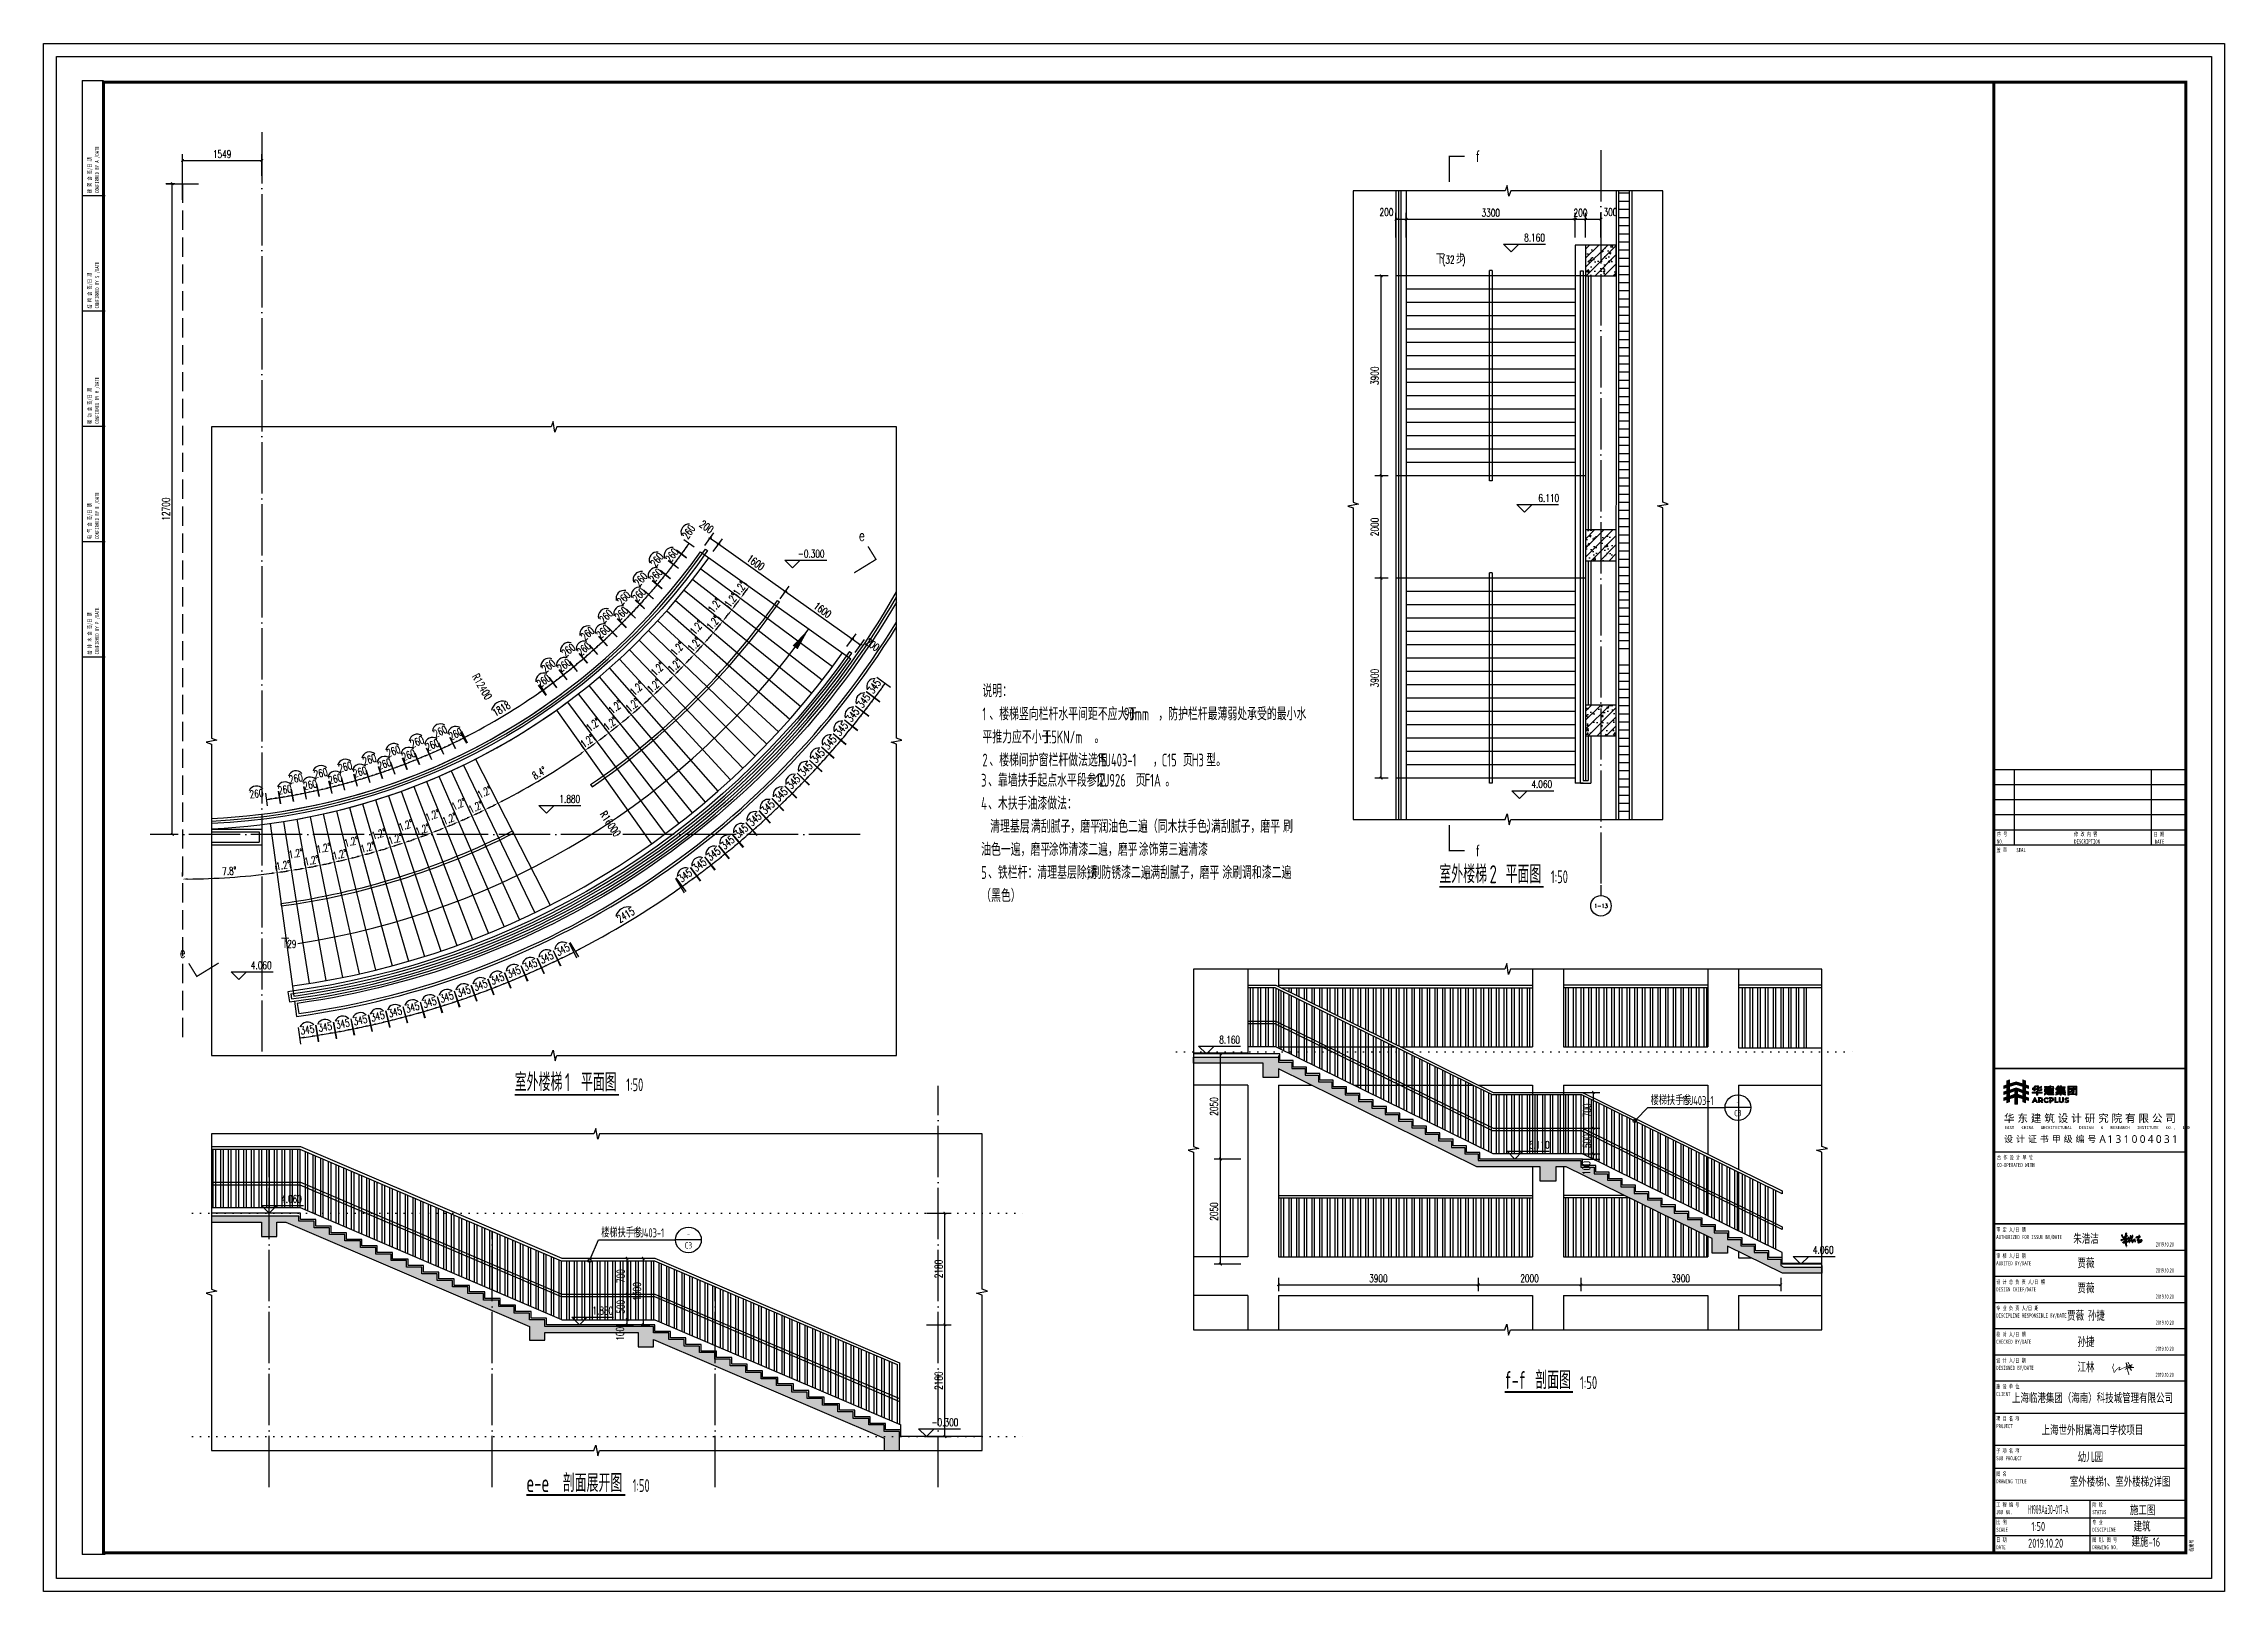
# Model space of a CAD drawing. Header units: millimetres. Extents: x -1048436 to -185795, y -983427 to 400387.
# Drawn here: x -451269 to -408719, y -688850 to -658650 of the extents above; entities that cross this region are included whole.
import ezdxf
from ezdxf.enums import TextEntityAlignment as Align

# ---------------------------------------------------------------- set-up
doc = ezdxf.new("R2010")
doc.units = ezdxf.units.MM
doc.header["$LTSCALE"] = 500
for name, pattern in [('DASH', [0.35, 0.25, -0.1]), ('DOT2', [3.175, 0, -3.175]), ('DOTE', [2.42, 2, -0.2, 0.02, -0.2])]:
    doc.linetypes.add(name, pattern=pattern)
for name, color, linetype in [('2017_11-sheet-L2$0$C-SHET-TTLB', 11, 'Continuous'), ('2017_11-sheet-LOGO$0$C-SHET-TTLB', 11, 'Continuous'), ('2017_11-sheet-R$0$C-SHET-TTLB', 11, 'Continuous'), ('2017_11-sheet-R2$0$C-SHET-TTLB', 11, 'Continuous'), ('C-SHET-TTLB', 11, 'Continuous'), ('COLUMN', 254, 'Continuous'), ('DIM_SYMB', 3, 'Continuous'), ('PUB_DIM', 3, 'Continuous'), ('PUB_HATCH', 8, 'Continuous'), ('PUB_TEXT', 7, 'Continuous'), ('建-填充', 9, 'Continuous'), ('建-墙-完成面', 95, 'Continuous'), ('建-墙-混凝土墙', 6, 'Continuous'), ('建-排水沟', 181, 'Continuous'), ('建-文字', 4, 'Continuous'), ('建-楼层线', 1, 'DOT2'), ('建-楼梯-扶手栏杆', 3, 'Continuous'), ('建-符号', 13, 'Continuous'), ('建-轴线', 16, 'DOTE'), ('通-图框-文字', 4, 'Continuous')]:
    doc.layers.add(name, color=color, linetype=linetype)
doc.styles.add('2017_11-sheet-L2$0$SHEET-ECADI', font='simhei.ttf', dxfattribs={"width": 0.7})
doc.styles.add('2017_11-sheet-LOGO$0$微软雅黑L', font='')
doc.styles.add('2017_11-sheet-LOGO$0$黑体', font='simhei.ttf')
doc.styles.add('2017_11-sheet-R$0$SHEET-ECADI', font='simhei.ttf', dxfattribs={"width": 0.7})
doc.styles.add('2017_11-sheet-R2$0$SHEET-ECADI', font='simhei.ttf', dxfattribs={"width": 0.7})
doc.styles.add('_TCH_AXIS', font='COMPLEX', dxfattribs={"bigfont": 'GBCBIG'})
doc.styles.add('_TCH_DIM', font='SIMPLEX', dxfattribs={"bigfont": 'GBCBIG'})
doc.styles.add('_TCH_DIM_T3', font='SIMPLEX', dxfattribs={"width": 0.705882, "bigfont": 'GBCBIG'})
doc.styles.add('_TCH_LABEL', font='COMPLEX', dxfattribs={"bigfont": 'GBCBIG'})
doc.styles.add('ECADI', font='hzs.shx', dxfattribs={"width": 0.7, "bigfont": 'hztxt.shx'})
doc.styles.add('XD2008', font='xd-hzs.shx', dxfattribs={"width": 0.7, "bigfont": 'xd-hztxt.shx'})
doc.styles.get('2017_11-sheet-LOGO$0$微软雅黑L').set_extended_font_data('Microsoft YaHei Light')
doc.dimstyles.new('_TCH_ARCH&&50', dxfattribs={"dimtxt": 148.75, "dimasz": 50, "dimexe": 125, "dimexo": 150, "dimgap": 50, "dimtad": 1, "dimdec": 0, "dimzin": 0, "dimdsep": 46, "dimtxsty": '_TCH_DIM_T3', "dimblk": 'ARCHTICK', "dimcen": 0.09, "dimclrt": 7, "dimazin": 2, "dimtfac": 1, "dimtdec": 0, "dimtix": 1, "dimtmove": 2, "dimatfit": 3, "dimldrblk": 'ARCHTICK', "dimfxl": 1, "dimtolj": 1, "dimtzin": 0, "dimarcsym": 0})
doc.dimstyles.new('_TCH_ARROW&&50', dxfattribs={"dimtxt": 148.75, "dimasz": 100, "dimexe": 125, "dimexo": 150, "dimgap": 50, "dimtad": 1, "dimdec": 0, "dimzin": 0, "dimdsep": 46, "dimtxsty": '_TCH_DIM_T3', "dimcen": 0.09, "dimclrt": 7, "dimazin": 2, "dimtfac": 1, "dimtdec": 0, "dimtix": 1, "dimtmove": 2, "dimatfit": 3, "dimfxl": 1, "dimtolj": 1, "dimtzin": 0, "dimarcsym": 0})
pattern_1 = [(45, (0, 0), (-88.388348, 88.388348), []), (50, (0, 0), (358.63009, -31.37607), [37.5, -412.5]), (355, (0, 0), (-69.37567, 376.09607), [30, -330]), (100.4514, (29.9, -2.6), (289.25469, 344.71977), [31.8701, -350.57106]), (46.1842, (0, 100), (533.62052, -82.7595), [56.25, -618.75]), (96.6356, (44.47, 93.1), (467.33135, 487.05894), [47.80514, -525.8565]), (351.1842, (0, 100), (467.33097, 487.0593), [45, -495]), (21, (50, 75), (298.45353, -201.30945), [37.5, -412.5]), (326, (50, 75), (121.65767, 362.57502), [30, -330]), (71.4514, (74.87, 58.22), (420.11131, 161.26525), [31.8701, -350.57106]), (37.5, (0, 0), (6.079928, 166.446927), [0, -326, 0, -335, 0, -331.25]), (7.5, (0, 0), (131.53477, 197.205856), [0, -191, 0, -318.5, 0, -126.25]), (327.5, (-111.5, 0), (266.911218, -11.277436), [0, -125, 0, -390, 0, -517.5]), (317.5, (-161.5, 0), (291.593085, 50.05249), [0, -162.5, 0, -259, 0, -367.5])]

msp = doc.modelspace()

# ---------------------------------------------------------------- texts
at = {"style": '_TCH_DIM'}
msp.add_text('下', height=168.8, dxfattribs=at).set_placement((-446638.8, -676291.7))
at = {"style": '_TCH_DIM', "width": 0.705882}
msp.add_text('29', height=148.75, dxfattribs=at).set_placement((-446516, -676291.7))
at = {"layer": 'PUB_DIM', "color": 7, "style": '_TCH_DIM', "width": 0.705882}
for s, rotation, p in [('260', 55.47407, (-438698, -668331.9)), ('260', 51.6, (-439327.2, -668873.7)), ('260', 52.8, (-439032.9, -668784.5)), ('260', 48, (-439685.7, -669555.8)), ('260', 49.2, (-439648.9, -669253.8)), ('260', 50.4, (-439351.2, -669177)), ('260', 44.4, (-440338.8, -669971.9)), ('260', 45.6, (-440035.7, -669920.2)), ('260', 46.8, (-439986.3, -669620)), ('260', 42, (-440705.7, -670308.6)), ('260', 43.2, (-440400.7, -670269.7)), ('260', 39.6, (-441086.3, -670629.7)), ('260', 40.8, (-440780, -670603.6)), ('R12400', 300.09501, (-442915, -670998.2)), ('260', 35.99945, (-441578.9, -671222.4)), ('260', 37.2, (-441480.1, -670934.6)), ('260', 38.4, (-441172.9, -670921.4)), ('345', 52.79993, (-435291, -671624.8)), ('345', 53.99989, (-435079.4, -671344.7)), ('1818', 31.19895, (-442452.4, -671787.7)), ('345', 51.59996, (-435508.3, -671900.5)), ('260', 22.7991, (-444078, -672395.4)), ('260', 23.99906, (-443777.2, -672459)), ('260', 25.19896, (-443620.8, -672198.1)), ('260', 26.39894, (-443317.6, -672249)), ('345', 49.20004, (-435960.2, -672437.8)), ('345', 50.4, (-435731.5, -672171.5)), ('260', 15.59935, (-445493.5, -672870.4)), ('260', 17.99927, (-445015.2, -672731.9)), ('260', 19.19923, (-444720.7, -672820.4)), ('260', 20.39917, (-444543.1, -672573.5)), ('260', 21.59913, (-444245.2, -672649.6)), ('345', 46.80011, (-436434.2, -672955.7)), ('345', 48.00007, (-436194.5, -672699.3)), ('260', 9.59964, (-446681.8, -673300.6)), ('260', 10.79958, (-446465.4, -673086.7)), ('260', 11.99952, (-446184.4, -673211.5)), ('260', 13.19946, (-445977.2, -672988.7)), ('260', 14.39941, (-445691.2, -673101.6)), ('260', 16.7993, (-445203, -672971.2)), ('345', 45.60014, (-436679.2, -673207.2)), ('260', 6.92568, (-447239.8, -673375.2)), ('345', 43.20022, (-437184.8, -673694.3)), ('345', 44.40018, (-436929.4, -673453.4)), ('R16000', 303.23979, (-440422.6, -673685.3)), ('345', 40.80029, (-437710.3, -674159.9)), ('345', 42.00025, (-437445.1, -673929.9)), ('345', 38.40036, (-438254.8, -674603.1)), ('345', 39.60032, (-437980.2, -674384.3)), ('345', 36.00065, (-438817.4, -675023)), ('345', 37.20039, (-438533.9, -674816)), ('2415', 31.20104, (-440027, -675811.1)), ('345', 24.00132, (-441866.1, -676750.6)), ('345', 25.20127, (-441545.7, -676607)), ('345', 26.40122, (-441228.4, -676456.8)), ('345', 20.4015, (-442844.2, -677140.6)), ('345', 21.60144, (-442515.4, -677017.5)), ('345', 22.80138, (-442189.3, -676887.4)), ('345', 15.60177, (-444182.7, -677563.7)), ('345', 16.8017, (-443844.8, -677468.5)), ('345', 18.00163, (-443509, -677366.2)), ('345', 19.20157, (-443175.4, -677256.9)), ('345', 8.40226, (-446245.1, -677984.8)), ('345', 9.60213, (-445897.9, -677932.7)), ('345', 10.80206, (-445552, -677873.3)), ('345', 12.00198, (-445207.3, -677806.7)), ('345', 13.20191, (-444864.1, -677732.9)), ('345', 14.40184, (-444522.5, -677651.9))]:
    msp.add_text(s, height=148.75, rotation=rotation, dxfattribs=at).set_placement(p)
at = {"layer": 'PUB_TEXT'}
for s, height, style, width, p in [('f', 212.5, '_TCH_LABEL', 0.705882, (-423325.2, -660956.1)), ('(32', 148.75, '_TCH_DIM', 0.705882, (-423981.7, -662941.2)), (')', 148.8, '_TCH_DIM', 0.705882, (-423588.9, -662941.2)), ('e', 212.5, '_TCH_LABEL', 0.705882, (-435361.8, -668352.2)), ('说明：', 250, 'XD2008', 0.7, (-432951.3, -671404.2)), ('1', 250, 'XD2008', 0.7, (-432951.3, -671854.2)), ('、楼梯竖向栏杆水平间距不应大于', 250, 'XD2008', 0.7, (-432816.7, -671854.2)), ('90mm', 250, 'XD2008', 0.7, (-430191.7, -671854.2)), ('，防护栏杆最薄弱处承受的最小水', 250, 'XD2008', 0.7, (-429518.6, -671854.2)), ('平推力应不小于', 250, 'XD2008', 0.7, (-432951.3, -672304.2)), ('1.5KN/m', 250, 'XD2008', 0.7, (-431726.3, -672304.2)), ('。', 250, 'XD2008', 0.7, (-430763.8, -672304.2)), ('2', 250, 'XD2008', 0.7, (-432951.3, -672754.2)), ('、楼梯间护窗栏杆做法选用', 250, 'XD2008', 0.7, (-432816.7, -672754.2)), ('15J403-1', 250, 'XD2008', 0.7, (-430716.7, -672754.2)), ('，', 250, 'XD2008', 0.7, (-429626.3, -672754.2)), ('C15', 250, 'XD2008', 0.7, (-429451.3, -672754.2)), ('页', 250, 'XD2008', 0.7, (-429040.7, -672754.2)), ('H3', 250, 'XD2008', 0.7, (-428865.7, -672754.2)), ('型。', 250, 'XD2008', 0.7, (-428583, -672754.2)), ('3', 250, 'XD2008', 0.7, (-432976.2, -673148.7)), ('、靠墙扶手起点水平段参见', 250, 'XD2008', 0.7, (-432841.6, -673148.7)), ('12J926', 250, 'XD2008', 0.7, (-430741.6, -673148.7)), ('页', 250, 'XD2008', 0.7, (-429960.8, -673148.7)), ('F1A', 250, 'XD2008', 0.7, (-429785.8, -673148.7)), ('。', 250, 'XD2008', 0.7, (-429382, -673148.7)), ('4', 250, 'XD2008', 0.7, (-432976.2, -673598.7)), ('、木扶手油漆做法：', 250, 'XD2008', 0.7, (-432841.6, -673598.7)), ('清理基层', 250, 'XD2008', 0.7, (-432799.8, -674048.7)), (';', 250, 'XD2008', 0.7, (-432099.8, -674048.7)), ('满刮腻子，磨平', 250, 'XD2008', 0.7, (-432005.6, -674048.7)), (';', 250, 'XD2008', 0.7, (-430780.6, -674048.7)), ('润油色二遍（同木扶手色）', 250, 'XD2008', 0.7, (-430686.3, -674048.7)), (';', 250, 'XD2008', 0.7, (-428586.3, -674048.7)), ('满刮腻子，磨平', 250, 'XD2008', 0.7, (-428492.1, -674048.7)), (';', 250, 'XD2008', 0.7, (-427267.1, -674048.7)), ('刷', 250, 'XD2008', 0.7, (-427084.7, -674048.7)), ('油色一遍，磨平', 250, 'XD2008', 0.7, (-432976.2, -674498.7)), (';', 250, 'XD2008', 0.7, (-431751.2, -674498.7)), ('涂饰清漆二遍，磨平', 250, 'XD2008', 0.7, (-431657, -674498.7)), (';', 250, 'XD2008', 0.7, (-430082, -674498.7)), ('涂饰第三遍清漆', 250, 'XD2008', 0.7, (-429899.5, -674498.7)), ('f', 212.5, '_TCH_LABEL', 0.705882, (-423325.2, -674501.6)), ('5', 250, 'XD2008', 0.7, (-432976.2, -674948.7)), ('、铁栏杆：清理基层除锈', 250, 'XD2008', 0.7, (-432841.6, -674948.7)), (';', 250, 'XD2008', 0.7, (-430916.6, -674948.7)), ('刷防锈漆二遍', 250, 'XD2008', 0.7, (-430822.3, -674948.7)), (';', 250, 'XD2008', 0.7, (-429772.3, -674948.7)), ('满刮腻子，磨平', 250, 'XD2008', 0.7, (-429678.1, -674948.7)), (';', 250, 'XD2008', 0.7, (-428453.1, -674948.7)), ('涂刷调和漆二遍', 250, 'XD2008', 0.7, (-428270.7, -674948.7)), ('室外楼梯', 350, 'XD2008', 0.7, (-424036.3, -675031.6)), ('2', 350, 'XD2008', 0.7, (-423056.3, -675031.6)), ('平面图', 350, 'XD2008', 0.7, (-422744.4, -675031.6)), ('1:50', 250, 'XD2008', 0.7, (-421861.1, -675031.6)), ('（黑色）', 250, 'XD2008', 0.7, (-432976.2, -675398.7)), ('e', 212.5, '_TCH_LABEL', 0.705882, (-448613.9, -676488.7)), ('室外楼梯', 350, 'XD2008', 0.7, (-442077.5, -679090.2)), ('1', 350, 'XD2008', 0.7, (-441097.5, -679090.2)), ('平面图', 350, 'XD2008', 0.7, (-440785.6, -679090.2)), ('1:50', 250, 'XD2008', 0.7, (-439902.3, -679090.2)), ('f-f', 350, 'XD2008', 0.7, (-422759.3, -684901.9)), ('剖面图', 350, 'XD2008', 0.7, (-422164.6, -684901.9)), ('1:50', 250, 'XD2008', 0.7, (-421291, -684901.9)), ('e-e', 350, 'XD2008', 0.7, (-441848.6, -686910.5)), ('剖面展开图', 350, 'XD2008', 0.7, (-441140.9, -686910.5)), ('1:50', 250, 'XD2008', 0.7, (-439777.3, -686910.5))]:
    msp.add_text(s, height=height, dxfattribs=dict(at, style=style, width=width)).set_placement(p)
at = {"layer": 'PUB_TEXT', "style": '_TCH_DIM'}
for s, p in [('下', (-424104.6, -662941.2)), ('步', (-423711.7, -662941.2))]:
    msp.add_text(s, height=168.8, dxfattribs=at).set_placement(p)
at = {"layer": '建-文字'}
for s, height, style, width, p in [('8.160', 148.75, '_TCH_DIM', 0.705882, (-422380.9, -662511.1)), ('6.110', 148.75, '_TCH_DIM', 0.705882, (-422104.1, -667592.5)), ('-0.300', 148.75, '_TCH_DIM', 0.705882, (-436553.4, -668678.5)), ('4.060', 148.75, '_TCH_DIM', 0.705882, (-422240.5, -673174.4)), ('1.880', 148.75, '_TCH_DIM', 0.705882, (-441204.5, -673462.9)), ('4.060', 148.75, '_TCH_DIM', 0.705882, (-447225.7, -676707.2)), ('8.160', 148.75, '_TCH_DIM', 0.705882, (-428330.5, -678161.1)), ('楼梯扶手参', 175, 'XD2008', 0.7, (-419913.2, -679360.1)), ('15J403-1', 175, 'XD2008', 0.7, (-419300.7, -679360.1)), ('6.110', 148.75, '_TCH_DIM', 0.705882, (-422289.4, -680211.1)), ('4.060', 148.75, '_TCH_DIM', 0.705882, (-446635.7, -681266.2)), ('楼梯扶手参', 175, 'XD2008', 0.7, (-440388.7, -681942.1)), ('15J403-1', 175, 'XD2008', 0.7, (-439776.2, -681942.1)), ('4.060', 148.75, '_TCH_DIM', 0.705882, (-416748.1, -682261.1)), ('1.880', 148.75, '_TCH_DIM', 0.705882, (-440561.4, -683446.2)), ('-0.300', 148.75, '_TCH_DIM', 0.705882, (-433943.4, -685626.2))]:
    msp.add_text(s, height=height, dxfattribs=dict(at, style=style, width=width)).set_placement(p)
at = {"layer": '建-文字', "style": '_TCH_AXIS'}
msp.add_text('1-13', height=80.46, dxfattribs=at).set_placement((-421017.1, -675513.8), (-420748.9, -675513.8), align=Align.FIT)
at = {"layer": '建-文字', "style": 'XD2008'}
for s, height, width, p, p2 in [('C3', 120.47, 1.238095, (-418281.8, -679578.1), (-418141.3, -679578.1)), ('-', 133.4, 0.962963, (-418242.7, -679364), (-418180.4, -679364)), ('C3', 120.47, 1.238095, (-438757.3, -682160.1), (-438616.8, -682160.1)), ('-', 133.4, 0.962963, (-438718.2, -681946), (-438655.9, -681946))]:
    msp.add_text(s, height=height, dxfattribs=dict(at, width=width)).set_placement(p, p2, align=Align.FIT)
at = {"layer": '通-图框-文字', "style": 'ECADI', "width": 0.7}
for s, p in [('室外楼梯1、室外楼梯2详图', (-411734.3, -686807.7)), ('1:50', (-412482.9, -687671)), ('建施-16', (-410529.8, -687975.7))]:
    msp.add_text(s, height=175, dxfattribs=at).set_placement(p)

# ---------------------------------------------------------------- blocks, each defined once
blk = doc.blocks.new('2017_11-sheet-LOGO', base_point=(415.29, 161.49))
at = {"layer": '2017_11-sheet-LOGO$0$C-SHET-TTLB'}
h = blk.add_hatch(color=256, dxfattribs=at)
h.dxf.hatch_style = 2
h.paths.add_polyline_path([(353.5, 186.28), (353.5, 187.34), (352.39, 187.7), (352.39, 189.28), (351.38, 189.61), (351.38, 188.03), (348.74, 188.89), (346.1, 188.03), (346.1, 189.61), (345.09, 189.28), (345.09, 187.7), (343.98, 187.34), (343.98, 186.28), (345.09, 186.64), (345.09, 185.33), (343.98, 184.97), (343.98, 183.91), (345.09, 184.27), (345.09, 182.96), (343.98, 182.6), (343.98, 181.54), (345.09, 181.9), (345.09, 180.69), (346.1, 181.02), (346.1, 182.22), (348.24, 182.92), (348.24, 180.09), (349.25, 180.09), (349.25, 182.92), (351.38, 182.22), (351.38, 181.02), (352.39, 180.69), (352.39, 181.9), (353.5, 181.54), (353.5, 182.6), (352.39, 182.96), (352.39, 184.27), (353.5, 183.91), (353.5, 184.97), (352.39, 185.33), (352.39, 186.64)])
h.paths.add_polyline_path([(346.1, 183.29), (346.1, 184.6), (348.24, 185.29), (348.24, 183.98)])
h.paths.add_polyline_path([(351.38, 183.29), (349.25, 183.98), (349.25, 185.29), (351.38, 184.6)])
h.paths.add_polyline_path([(351.38, 185.66), (348.74, 186.52), (346.1, 185.66), (346.1, 186.97), (348.74, 187.82), (348.75, 187.82), (351.38, 186.97)])
h = blk.add_hatch(color=256, dxfattribs=at)
h.dxf.hatch_style = 2
edge = h.paths.add_edge_path()
edge.add_spline(control_points=[(355.08, 185.72), (355.08, 185.72), (355.08, 186.24), (355.08, 186.24), (355.5, 186.52), (355.85, 186.84), (356.11, 187.3), (356.11, 187.3), (356.63, 187.3), (356.63, 187.3), (356.51, 187.08), (356.29, 186.75), (356.14, 186.59), (356.14, 186.59), (356.14, 185.28), (356.14, 185.28), (356.14, 185.28), (355.69, 185.28), (355.69, 185.28), (355.69, 185.28), (355.69, 186.12), (355.69, 186.12), (355.54, 186), (355.3, 185.84), (355.08, 185.72)], knot_values=[0, 0, 0, 0, 1, 1, 1, 2, 2, 2, 3, 3, 3, 4, 4, 4, 5, 5, 5, 6, 6, 6, 7, 7, 7, 8, 8, 8, 8], degree=3, periodic=0)
h.paths.add_polyline_path([(355.03, 184.43), (355.03, 184.87), (356.72, 184.87), (356.72, 185.2), (357.2, 185.2), (357.2, 184.87), (358.89, 184.87), (358.89, 184.43), (357.2, 184.43), (357.2, 183.71), (356.72, 183.71), (356.72, 184.43)])
edge = h.paths.add_edge_path()
edge.add_spline(control_points=[(356.32, 185.72), (356.32, 185.72), (356.32, 186.14), (356.32, 186.14), (356.57, 186.22), (356.77, 186.28), (357, 186.39), (357, 186.39), (357, 187.3), (357, 187.3), (357, 187.3), (357.47, 187.3), (357.47, 187.3), (357.47, 187.3), (357.47, 186.58), (357.47, 186.58), (357.83, 186.74), (358.31, 186.99), (358.62, 187.19), (358.62, 187.19), (358.62, 186.71), (358.62, 186.71), (358.21, 186.45), (357.91, 186.32), (357.47, 186.13), (357.47, 186.13), (357.47, 185.95), (357.47, 185.95), (357.47, 185.78), (357.55, 185.72), (357.73, 185.72), (357.73, 185.72), (358.04, 185.72), (358.04, 185.72), (358.21, 185.72), (358.32, 185.77), (358.32, 185.92), (358.32, 186.03), (358.32, 186.17), (358.32, 186.17), (358.32, 186.17), (358.73, 186.17), (358.73, 186.17), (358.73, 186.17), (358.73, 185.94), (358.73, 185.78), (358.73, 185.47), (358.43, 185.31), (358.14, 185.31), (358.14, 185.31), (357.54, 185.31), (357.54, 185.31), (357.2, 185.31), (357, 185.47), (357, 185.86), (357, 185.86), (357, 185.94), (357, 185.94), (356.93, 185.91), (356.38, 185.74), (356.32, 185.72)], knot_values=[0, 0, 0, 0, 1, 1, 1, 2, 2, 2, 3, 3, 3, 4, 4, 4, 5, 5, 5, 6, 6, 6, 7, 7, 7, 8, 8, 8, 9, 9, 9, 10, 10, 10, 11, 11, 11, 12, 12, 12, 13, 13, 13, 14, 14, 14, 15, 15, 15, 16, 16, 16, 17, 17, 17, 18, 18, 18, 19, 19, 19, 20, 20, 20, 20], degree=3, periodic=0)
h = blk.add_hatch(color=256, dxfattribs=at)
h.dxf.hatch_style = 2
edge = h.paths.add_edge_path()
edge.add_spline(control_points=[(360.96, 186.18), (360.96, 186.18), (360.96, 186.52), (360.96, 186.52), (360.96, 186.52), (361.85, 186.52), (361.85, 186.52), (361.85, 186.52), (361.85, 186.73), (361.85, 186.73), (361.85, 186.73), (361.09, 186.73), (361.09, 186.73), (361.09, 186.73), (361.09, 187.06), (361.09, 187.06), (361.09, 187.06), (361.85, 187.06), (361.85, 187.06), (361.85, 187.06), (361.85, 187.34), (361.85, 187.34), (361.85, 187.34), (362.29, 187.34), (362.29, 187.34), (362.29, 187.34), (362.29, 187.06), (362.29, 187.06), (362.29, 187.06), (363.33, 187.06), (363.33, 187.06), (363.33, 187.06), (363.33, 186.52), (363.33, 186.52), (363.33, 186.52), (363.46, 186.52), (363.46, 186.52), (363.46, 186.52), (363.46, 186.18), (363.46, 186.18), (363.46, 186.18), (363.33, 186.18), (363.33, 186.18), (363.33, 186.18), (363.33, 185.64), (363.33, 185.64), (363.33, 185.64), (362.29, 185.64), (362.29, 185.64), (362.29, 185.64), (362.29, 185.41), (362.29, 185.41), (362.29, 185.41), (363.33, 185.41), (363.33, 185.41), (363.33, 185.41), (363.33, 185.06), (363.33, 185.06), (363.33, 185.06), (362.29, 185.06), (362.29, 185.06), (362.29, 185.06), (362.29, 184.83), (362.29, 184.83), (362.29, 184.83), (363.33, 184.83), (363.33, 184.83), (363.33, 184.83), (363.33, 184.5), (363.33, 184.5), (363.33, 184.5), (362.29, 184.5), (362.29, 184.5), (362.29, 184.5), (362.29, 184.18), (362.29, 184.18), (362.29, 184.18), (363.46, 184.18), (363.46, 184.18), (363.46, 184.18), (363.46, 183.81), (363.46, 183.81), (363.46, 183.81), (361.69, 183.81), (361.69, 183.81), (361.08, 183.81), (360.62, 183.94), (360.39, 184.17), (360.2, 183.99), (359.94, 183.79), (359.78, 183.71), (359.78, 183.71), (359.78, 184.23), (359.78, 184.23), (359.89, 184.29), (359.97, 184.37), (360.09, 184.49), (359.94, 184.74), (359.79, 185.06), (359.7, 185.33), (359.7, 185.33), (360.12, 185.33), (360.12, 185.33), (360.18, 185.16), (360.23, 185.01), (360.31, 184.87), (360.41, 185.09), (360.46, 185.34), (360.48, 185.62), (360.48, 185.62), (359.81, 185.62), (359.81, 185.62), (359.81, 185.62), (359.81, 185.97), (359.81, 185.97), (359.81, 185.97), (360.43, 186.7), (360.43, 186.7), (360.43, 186.7), (359.78, 186.7), (359.78, 186.7), (359.78, 186.7), (359.78, 187.07), (359.78, 187.07), (359.78, 187.07), (360.9, 187.07), (360.9, 187.07), (360.9, 187.07), (360.9, 186.69), (360.9, 186.69), (360.9, 186.69), (360.27, 185.96), (360.27, 185.96), (360.27, 185.96), (360.9, 185.96), (360.9, 185.96), (360.9, 185.96), (360.9, 185.8), (360.9, 185.8), (360.87, 185.23), (360.75, 184.82), (360.59, 184.5), (360.81, 184.27), (361.19, 184.17), (361.73, 184.18), (361.75, 184.18), (361.82, 184.18), (361.85, 184.18), (361.85, 184.18), (361.85, 184.5), (361.85, 184.5), (361.85, 184.5), (360.96, 184.5), (360.96, 184.5), (360.96, 184.5), (360.96, 184.83), (360.96, 184.83), (360.96, 184.83), (361.85, 184.83), (361.85, 184.83), (361.85, 184.83), (361.85, 185.06), (361.85, 185.06), (361.85, 185.06), (361.09, 185.06), (361.09, 185.06), (361.09, 185.06), (361.09, 185.41), (361.09, 185.41), (361.09, 185.41), (361.85, 185.41), (361.85, 185.41), (361.85, 185.41), (361.85, 185.64), (361.85, 185.64), (361.85, 185.64), (361.09, 185.64), (361.09, 185.64), (361.09, 185.64), (361.09, 185.97), (361.09, 185.97), (361.09, 185.97), (361.85, 185.97), (361.85, 185.97), (361.85, 185.97), (361.85, 186.18), (361.85, 186.18), (361.85, 186.18), (360.96, 186.18), (360.96, 186.18)], knot_values=[0, 0, 0, 0, 1, 1, 1, 2, 2, 2, 3, 3, 3, 4, 4, 4, 5, 5, 5, 6, 6, 6, 7, 7, 7, 8, 8, 8, 9, 9, 9, 10, 10, 10, 11, 11, 11, 12, 12, 12, 13, 13, 13, 14, 14, 14, 15, 15, 15, 16, 16, 16, 17, 17, 17, 18, 18, 18, 19, 19, 19, 20, 20, 20, 21, 21, 21, 22, 22, 22, 23, 23, 23, 24, 24, 24, 25, 25, 25, 26, 26, 26, 27, 27, 27, 28, 28, 28, 29, 29, 29, 30, 30, 30, 31, 31, 31, 32, 32, 32, 33, 33, 33, 34, 34, 34, 35, 35, 35, 36, 36, 36, 37, 37, 37, 38, 38, 38, 39, 39, 39, 40, 40, 40, 41, 41, 41, 42, 42, 42, 43, 43, 43, 44, 44, 44, 45, 45, 45, 46, 46, 46, 47, 47, 47, 48, 48, 48, 49, 49, 49, 50, 50, 50, 51, 51, 51, 52, 52, 52, 53, 53, 53, 54, 54, 54, 55, 55, 55, 56, 56, 56, 57, 57, 57, 58, 58, 58, 59, 59, 59, 60, 60, 60, 61, 61, 61, 62, 62, 62, 63, 63, 63, 63], degree=3, periodic=0)
h.paths.add_polyline_path([(362.93, 186.73), (362.29, 186.73), (362.29, 186.52), (362.93, 186.52)])
h.paths.add_polyline_path([(362.29, 186.18), (362.29, 185.97), (362.93, 185.97), (362.93, 186.18)])
h = blk.add_hatch(color=256, dxfattribs=at)
h.dxf.hatch_style = 2
edge = h.paths.add_edge_path()
edge.add_spline(control_points=[(364.61, 184.96), (364.61, 184.96), (364.61, 186.07), (364.61, 186.07), (364.57, 186), (364.3, 185.8), (364.22, 185.76), (364.22, 185.76), (364.22, 186.26), (364.22, 186.26), (364.57, 186.53), (364.84, 186.95), (365, 187.29), (365, 187.29), (365.46, 187.29), (365.46, 187.29), (365.44, 187.25), (365.41, 187.2), (365.37, 187.12), (365.32, 187.04), (365.28, 186.98), (365.26, 186.95), (365.26, 186.95), (366.09, 186.95), (366.09, 186.95), (366.09, 186.95), (365.9, 187.3), (365.9, 187.3), (365.9, 187.3), (366.4, 187.3), (366.4, 187.3), (366.4, 187.3), (366.6, 186.95), (366.6, 186.95), (366.6, 186.95), (367.86, 186.95), (367.86, 186.95), (367.86, 186.95), (367.86, 186.64), (367.86, 186.64), (367.86, 186.64), (366.56, 186.64), (366.56, 186.64), (366.56, 186.64), (366.56, 186.41), (366.56, 186.41), (366.56, 186.41), (367.78, 186.41), (367.78, 186.41), (367.78, 186.41), (367.78, 186.12), (367.78, 186.12), (367.78, 186.12), (366.56, 186.12), (366.56, 186.12), (366.56, 186.12), (366.56, 185.91), (366.56, 185.91), (366.56, 185.91), (367.78, 185.91), (367.78, 185.91), (367.78, 185.91), (367.78, 185.62), (367.78, 185.62), (367.78, 185.62), (366.56, 185.62), (366.56, 185.62), (366.56, 185.62), (366.56, 185.41), (366.56, 185.41), (366.56, 185.41), (367.86, 185.41), (367.86, 185.41), (367.86, 185.41), (367.86, 185.1), (367.86, 185.1), (367.86, 185.1), (365.07, 185.1), (365.07, 185.1), (365.07, 185.1), (365.07, 184.96), (365.07, 184.96), (365.07, 184.96), (364.61, 184.96), (364.61, 184.96)], knot_values=[0, 0, 0, 0, 1, 1, 1, 2, 2, 2, 3, 3, 3, 4, 4, 4, 5, 5, 5, 6, 6, 6, 7, 7, 7, 8, 8, 8, 9, 9, 9, 10, 10, 10, 11, 11, 11, 12, 12, 12, 13, 13, 13, 14, 14, 14, 15, 15, 15, 16, 16, 16, 17, 17, 17, 18, 18, 18, 19, 19, 19, 20, 20, 20, 21, 21, 21, 22, 22, 22, 23, 23, 23, 24, 24, 24, 25, 25, 25, 26, 26, 26, 27, 27, 27, 28, 28, 28, 28], degree=3, periodic=0)
edge = h.paths.add_edge_path()
edge.add_spline(control_points=[(364.25, 184.45), (364.25, 184.45), (364.25, 184.8), (364.25, 184.8), (364.25, 184.8), (365.88, 184.8), (365.88, 184.8), (365.88, 184.8), (365.88, 185), (365.88, 185), (365.88, 185), (366.33, 185), (366.33, 185), (366.33, 185), (366.33, 184.8), (366.33, 184.8), (366.33, 184.8), (367.97, 184.8), (367.97, 184.8), (367.97, 184.8), (367.97, 184.45), (367.97, 184.45), (367.97, 184.45), (366.72, 184.45), (366.72, 184.45), (367.04, 184.26), (367.4, 184.15), (367.97, 184.05), (367.97, 184.05), (367.97, 183.71), (367.97, 183.71), (367.35, 183.8), (366.69, 183.98), (366.33, 184.28), (366.33, 184.28), (366.33, 183.71), (366.33, 183.71), (366.33, 183.71), (365.88, 183.71), (365.88, 183.71), (365.88, 183.71), (365.88, 184.28), (365.88, 184.28), (365.58, 184.02), (364.83, 183.8), (364.25, 183.71), (364.25, 183.71), (364.25, 184.07), (364.25, 184.07), (364.84, 184.18), (365.15, 184.27), (365.49, 184.45), (365.49, 184.45), (364.25, 184.45), (364.25, 184.45)], knot_values=[0, 0, 0, 0, 1, 1, 1, 2, 2, 2, 3, 3, 3, 4, 4, 4, 5, 5, 5, 6, 6, 6, 7, 7, 7, 8, 8, 8, 9, 9, 9, 10, 10, 10, 11, 11, 11, 12, 12, 12, 13, 13, 13, 14, 14, 14, 15, 15, 15, 16, 16, 16, 17, 17, 17, 18, 18, 18, 18], degree=3, periodic=0)
h.paths.add_polyline_path([(365.07, 186.64), (365.07, 186.41), (366.1, 186.41), (366.1, 186.64)])
h.paths.add_polyline_path([(365.07, 186.12), (365.07, 185.91), (366.1, 185.91), (366.1, 186.12)])
h.paths.add_polyline_path([(365.07, 185.62), (365.07, 185.41), (366.1, 185.41), (366.1, 185.62)])
h = blk.add_hatch(color=256, dxfattribs=at)
h.dxf.hatch_style = 2
h.paths.add_polyline_path([(355.96, 182.68), (355.03, 180.73), (355.45, 180.73), (355.62, 181.13), (356.49, 181.13), (356.67, 180.73), (357.09, 180.73), (356.16, 182.68)])
h.paths.add_polyline_path([(355.76, 181.46), (356.06, 182.1), (356.35, 181.46)])
h = blk.add_hatch(color=256, dxfattribs=at)
h.dxf.hatch_style = 2
edge = h.paths.add_edge_path()
edge.add_spline(control_points=[(359.12, 181.98), (359.12, 182.34), (358.93, 182.68), (358.36, 182.68), (358.36, 182.68), (357.56, 182.68), (357.56, 182.68), (357.56, 182.68), (357.49, 182.68), (357.49, 182.68), (357.49, 182.68), (357.3, 182.68), (357.3, 182.68), (357.3, 182.68), (357.41, 182.34), (357.41, 182.34), (357.41, 182.34), (357.49, 182.34), (357.49, 182.34), (357.49, 182.34), (357.49, 181.56), (357.49, 181.56), (357.49, 181.56), (357.3, 181.56), (357.3, 181.56), (357.3, 181.56), (357.41, 181.23), (357.41, 181.23), (357.41, 181.23), (357.49, 181.23), (357.49, 181.23), (357.49, 181.23), (357.49, 180.73), (357.49, 180.73), (357.49, 180.73), (357.89, 180.73), (357.89, 180.73), (357.89, 180.73), (357.89, 181.23), (357.89, 181.23), (357.89, 181.23), (358.25, 181.23), (358.25, 181.23), (358.28, 181.23), (358.3, 181.23), (358.33, 181.24), (358.33, 181.24), (358.7, 180.73), (358.7, 180.73), (358.7, 180.73), (359.18, 180.73), (359.18, 180.73), (359.18, 180.73), (358.72, 181.31), (358.72, 181.31), (358.98, 181.42), (359.12, 181.65), (359.12, 181.98)], knot_values=[0, 0, 0, 0, 1, 1, 1, 2, 2, 2, 3, 3, 3, 4, 4, 4, 5, 5, 5, 6, 6, 6, 7, 7, 7, 8, 8, 8, 9, 9, 9, 10, 10, 10, 11, 11, 11, 12, 12, 12, 13, 13, 13, 14, 14, 14, 15, 15, 15, 16, 16, 16, 17, 17, 17, 18, 18, 18, 19, 19, 19, 19], degree=3, periodic=0)
edge = h.paths.add_edge_path()
edge.add_spline(control_points=[(358.24, 181.56), (358.24, 181.56), (357.89, 181.56), (357.89, 181.56), (357.89, 181.56), (357.89, 182.34), (357.89, 182.34), (357.89, 182.34), (358.29, 182.34), (358.29, 182.34), (358.6, 182.34), (358.7, 182.15), (358.7, 181.95), (358.7, 181.72), (358.55, 181.56), (358.24, 181.56)], knot_values=[0, 0, 0, 0, 1, 1, 1, 2, 2, 2, 3, 3, 3, 4, 4, 4, 5, 5, 5, 5], degree=3, periodic=0)
h = blk.add_hatch(color=256, dxfattribs=at)
h.dxf.hatch_style = 2
edge = h.paths.add_edge_path()
edge.add_spline(control_points=[(360.56, 182.33), (360.73, 182.33), (360.88, 182.26), (360.99, 182.15), (360.99, 182.15), (361.37, 182.33), (361.37, 182.33), (361.18, 182.56), (360.89, 182.7), (360.56, 182.7), (360, 182.7), (359.53, 182.26), (359.53, 181.7), (359.53, 181.15), (360, 180.71), (360.56, 180.71), (360.89, 180.71), (361.18, 180.85), (361.37, 181.08), (361.37, 181.08), (360.99, 181.26), (360.99, 181.26), (360.88, 181.15), (360.73, 181.08), (360.56, 181.08), (360.22, 181.08), (359.94, 181.34), (359.94, 181.7), (359.94, 182.08), (360.22, 182.33), (360.56, 182.33)], knot_values=[0, 0, 0, 0, 1, 1, 1, 2, 2, 2, 3, 3, 3, 4, 4, 4, 5, 5, 5, 6, 6, 6, 7, 7, 7, 8, 8, 8, 9, 9, 9, 10, 10, 10, 10], degree=3, periodic=0)
h = blk.add_hatch(color=256, dxfattribs=at)
h.dxf.hatch_style = 2
edge = h.paths.add_edge_path()
edge.add_spline(control_points=[(362.64, 182.68), (362.64, 182.68), (361.91, 182.68), (361.91, 182.68), (361.91, 182.68), (361.84, 182.68), (361.84, 182.68), (361.84, 182.68), (361.64, 182.68), (361.64, 182.68), (361.64, 182.68), (361.75, 182.34), (361.75, 182.34), (361.75, 182.34), (361.84, 182.34), (361.84, 182.34), (361.84, 182.34), (361.84, 181.56), (361.84, 181.56), (361.84, 181.56), (361.64, 181.56), (361.64, 181.56), (361.64, 181.56), (361.75, 181.23), (361.75, 181.23), (361.75, 181.23), (361.84, 181.23), (361.84, 181.23), (361.84, 181.23), (361.84, 180.69), (361.84, 180.69), (361.84, 180.69), (362.23, 180.69), (362.23, 180.69), (362.23, 180.69), (362.23, 181.23), (362.23, 181.23), (362.23, 181.23), (362.56, 181.23), (362.56, 181.23), (363.06, 181.23), (363.4, 181.45), (363.4, 181.98), (363.4, 182.34), (363.21, 182.68), (362.64, 182.68)], knot_values=[0, 0, 0, 0, 1, 1, 1, 2, 2, 2, 3, 3, 3, 4, 4, 4, 5, 5, 5, 6, 6, 6, 7, 7, 7, 8, 8, 8, 9, 9, 9, 10, 10, 10, 11, 11, 11, 12, 12, 12, 13, 13, 13, 14, 14, 14, 15, 15, 15, 15], degree=3, periodic=0)
edge = h.paths.add_edge_path()
edge.add_spline(control_points=[(362.52, 181.56), (362.52, 181.56), (362.23, 181.56), (362.23, 181.56), (362.23, 181.56), (362.23, 182.34), (362.23, 182.34), (362.23, 182.34), (362.57, 182.34), (362.57, 182.34), (362.88, 182.34), (362.99, 182.15), (362.99, 181.95), (362.99, 181.72), (362.84, 181.56), (362.52, 181.56)], knot_values=[0, 0, 0, 0, 1, 1, 1, 2, 2, 2, 3, 3, 3, 4, 4, 4, 5, 5, 5, 5], degree=3, periodic=0)
h = blk.add_hatch(color=256, dxfattribs=at)
h.dxf.hatch_style = 2
h.paths.add_polyline_path([(364.25, 182.7), (363.85, 182.7), (363.85, 180.73), (365.17, 180.73), (365.17, 181.06), (364.25, 181.06)])
h = blk.add_hatch(color=256, dxfattribs=at)
h.dxf.hatch_style = 2
edge = h.paths.add_edge_path()
edge.add_spline(control_points=[(366.86, 181.62), (366.86, 181.25), (366.7, 181.07), (366.38, 181.07), (366.07, 181.07), (365.91, 181.25), (365.91, 181.62), (365.91, 181.62), (365.91, 182.68), (365.91, 182.68), (365.91, 182.68), (365.52, 182.68), (365.52, 182.68), (365.52, 182.68), (365.52, 181.51), (365.52, 181.51), (365.52, 181.06), (365.82, 180.71), (366.38, 180.71), (366.95, 180.71), (367.25, 181.07), (367.25, 181.51), (367.25, 181.51), (367.25, 182.68), (367.25, 182.68), (367.25, 182.68), (366.86, 182.68), (366.86, 182.68), (366.86, 182.68), (366.86, 181.62), (366.86, 181.62)], knot_values=[0, 0, 0, 0, 1, 1, 1, 2, 2, 2, 3, 3, 3, 4, 4, 4, 5, 5, 5, 6, 6, 6, 7, 7, 7, 8, 8, 8, 9, 9, 9, 10, 10, 10, 10], degree=3, periodic=0)
h = blk.add_hatch(color=256, dxfattribs=at)
h.dxf.hatch_style = 2
edge = h.paths.add_edge_path()
edge.add_spline(control_points=[(368.57, 181.89), (368.28, 181.95), (368.14, 182.01), (368.14, 182.15), (368.14, 182.27), (368.25, 182.36), (368.45, 182.36), (368.63, 182.36), (368.87, 182.3), (369.04, 182.23), (369.04, 182.23), (369.19, 182.55), (369.19, 182.55), (369, 182.63), (368.75, 182.7), (368.46, 182.7), (368.01, 182.7), (367.74, 182.46), (367.74, 182.12), (367.74, 181.73), (368.06, 181.62), (368.46, 181.53), (368.75, 181.46), (368.88, 181.4), (368.88, 181.27), (368.88, 181.13), (368.75, 181.05), (368.54, 181.05), (368.3, 181.05), (368.12, 181.07), (367.86, 181.2), (367.86, 181.2), (367.72, 180.89), (367.72, 180.89), (368.03, 180.74), (368.19, 180.71), (368.53, 180.71), (368.98, 180.71), (369.28, 180.93), (369.28, 181.3), (369.28, 181.66), (368.99, 181.79), (368.57, 181.89)], knot_values=[0, 0, 0, 0, 1, 1, 1, 2, 2, 2, 3, 3, 3, 4, 4, 4, 5, 5, 5, 6, 6, 6, 7, 7, 7, 8, 8, 8, 9, 9, 9, 10, 10, 10, 11, 11, 11, 12, 12, 12, 13, 13, 13, 14, 14, 14, 14], degree=3, periodic=0)
h = blk.add_hatch(color=256, dxfattribs=at)
h.dxf.hatch_style = 2
h.paths.add_polyline_path([(368.96, 183.71), (368.96, 187.15), (372.47, 187.15), (372.47, 183.71), (372, 183.71), (372, 183.88), (369.44, 183.88), (369.44, 183.71)])
h.paths.add_polyline_path([(369.44, 186.77), (369.44, 184.23), (372, 184.23), (372, 186.77)])
edge = h.paths.add_edge_path()
edge.add_spline(control_points=[(369.61, 185.82), (369.61, 185.82), (369.61, 186.23), (369.61, 186.23), (369.61, 186.23), (370.96, 186.23), (370.96, 186.23), (370.96, 186.23), (370.96, 186.62), (370.96, 186.62), (370.96, 186.62), (371.4, 186.62), (371.4, 186.62), (371.4, 186.62), (371.4, 186.23), (371.4, 186.23), (371.4, 186.23), (371.83, 186.23), (371.83, 186.23), (371.83, 186.23), (371.83, 185.82), (371.83, 185.82), (371.83, 185.82), (371.4, 185.82), (371.4, 185.82), (371.4, 185.82), (371.4, 184.95), (371.4, 184.95), (371.4, 184.6), (371.22, 184.41), (370.89, 184.41), (370.75, 184.41), (370.47, 184.41), (370.47, 184.41), (370.47, 184.41), (370.47, 184.81), (370.47, 184.81), (370.47, 184.81), (370.6, 184.81), (370.71, 184.81), (370.89, 184.81), (370.96, 184.86), (370.96, 185.02), (370.96, 185.02), (370.96, 185.63), (370.96, 185.63), (370.71, 185.21), (370.11, 184.81), (369.63, 184.57), (369.63, 184.57), (369.63, 185.04), (369.63, 185.04), (370.04, 185.25), (370.36, 185.47), (370.63, 185.82), (370.63, 185.82), (369.61, 185.82), (369.61, 185.82)], knot_values=[0, 0, 0, 0, 1, 1, 1, 2, 2, 2, 3, 3, 3, 4, 4, 4, 5, 5, 5, 6, 6, 6, 7, 7, 7, 8, 8, 8, 9, 9, 9, 10, 10, 10, 11, 11, 11, 12, 12, 12, 13, 13, 13, 14, 14, 14, 15, 15, 15, 16, 16, 16, 17, 17, 17, 18, 18, 18, 19, 19, 19, 19], degree=3, periodic=0)
for points in [[(340.29, 194.06, 0.6, 0.6, 0), (415.26, 194.06, 0.9, 0.9, 0)], [(340.29, 161.49, 0.6, 0.6, 0), (415.29, 161.49, 0.9, 0.9, 0)]]:
    blk.add_lwpolyline(points, format="xyseb", dxfattribs=at)
at = {"layer": '2017_11-sheet-LOGO$0$C-SHET-TTLB', "lineweight": 0}
for points in [[(353.5, 186.28), (353.5, 187.34), (352.39, 187.7), (352.39, 189.28), (351.38, 189.61), (351.38, 188.03), (348.74, 188.89), (346.1, 188.03), (346.1, 189.61), (345.09, 189.28), (345.09, 187.7), (343.98, 187.34), (343.98, 186.28), (345.09, 186.64), (345.09, 185.33), (343.98, 184.97), (343.98, 183.91), (345.09, 184.27), (345.09, 182.96), (343.98, 182.6), (343.98, 181.54), (345.09, 181.9), (345.09, 180.69), (346.1, 181.02), (346.1, 182.22), (348.24, 182.92), (348.24, 180.09), (349.25, 180.09), (349.25, 182.92), (351.38, 182.22), (351.38, 181.02), (352.39, 180.69), (352.39, 181.9), (353.5, 181.54), (353.5, 182.6), (352.39, 182.96), (352.39, 184.27), (353.5, 183.91), (353.5, 184.97), (352.39, 185.33), (352.39, 186.64), (353.5, 186.28)], [(351.38, 185.66), (348.74, 186.52), (346.1, 185.66), (346.1, 186.97), (348.74, 187.82), (348.75, 187.82), (351.38, 186.97), (351.38, 185.66)], [(346.1, 183.29), (346.1, 184.6), (348.24, 185.29), (348.24, 183.98), (346.1, 183.29)], [(351.38, 183.29), (349.25, 183.98), (349.25, 185.29), (351.38, 184.6), (351.38, 183.29)], [(355.03, 184.43), (355.03, 184.87), (356.72, 184.87), (356.72, 185.2), (357.2, 185.2), (357.2, 184.87), (358.89, 184.87), (358.89, 184.43), (357.2, 184.43), (357.2, 183.71), (356.72, 183.71), (356.72, 184.43), (355.03, 184.43)], [(355.96, 182.68), (355.03, 180.73), (355.45, 180.73), (355.62, 181.13), (356.49, 181.13), (356.67, 180.73), (357.09, 180.73), (356.16, 182.68), (355.96, 182.68)], [(355.76, 181.46), (356.06, 182.1), (356.35, 181.46), (355.76, 181.46)], [(362.29, 186.18), (362.29, 185.97), (362.93, 185.97), (362.93, 186.18), (362.29, 186.18)], [(364.25, 182.7), (363.85, 182.7), (363.85, 180.73), (365.17, 180.73), (365.17, 181.06), (364.25, 181.06), (364.25, 182.7)], [(365.07, 186.64), (365.07, 186.41), (366.1, 186.41), (366.1, 186.64), (365.07, 186.64)], [(365.07, 186.12), (365.07, 185.91), (366.1, 185.91), (366.1, 186.12), (365.07, 186.12)], [(365.07, 185.62), (365.07, 185.41), (366.1, 185.41), (366.1, 185.62), (365.07, 185.62)], [(368.96, 183.71), (368.96, 187.15), (372.47, 187.15), (372.47, 183.71), (372, 183.71), (372, 183.88), (369.44, 183.88), (369.44, 183.71), (368.96, 183.71)], [(369.44, 186.77), (369.44, 184.23), (372, 184.23), (372, 186.77), (369.44, 186.77)]]:
    blk.add_lwpolyline(points, dxfattribs=at)
for points, knots in [([(355.08, 185.72), (355.08, 185.72), (355.08, 186.24), (355.08, 186.24), (355.5, 186.52), (355.85, 186.84), (356.11, 187.3), (356.11, 187.3), (356.63, 187.3), (356.63, 187.3), (356.51, 187.08), (356.29, 186.75), (356.14, 186.59), (356.14, 186.59), (356.14, 185.28), (356.14, 185.28), (356.14, 185.28), (355.69, 185.28), (355.69, 185.28), (355.69, 185.28), (355.69, 186.12), (355.69, 186.12), (355.54, 186), (355.3, 185.84), (355.08, 185.72)], [0, 0, 0, 0, 1, 1, 1, 2, 2, 2, 3, 3, 3, 4, 4, 4, 5, 5, 5, 6, 6, 6, 7, 7, 7, 8, 8, 8, 8]), ([(356.32, 185.72), (356.32, 185.72), (356.32, 186.14), (356.32, 186.14), (356.57, 186.22), (356.77, 186.28), (357, 186.39), (357, 186.39), (357, 187.3), (357, 187.3), (357, 187.3), (357.47, 187.3), (357.47, 187.3), (357.47, 187.3), (357.47, 186.58), (357.47, 186.58), (357.83, 186.74), (358.31, 186.99), (358.62, 187.19), (358.62, 187.19), (358.62, 186.71), (358.62, 186.71), (358.21, 186.45), (357.91, 186.32), (357.47, 186.13), (357.47, 186.13), (357.47, 185.95), (357.47, 185.95), (357.47, 185.78), (357.55, 185.72), (357.73, 185.72), (357.73, 185.72), (358.04, 185.72), (358.04, 185.72), (358.21, 185.72), (358.32, 185.77), (358.32, 185.92), (358.32, 186.03), (358.32, 186.17), (358.32, 186.17), (358.32, 186.17), (358.73, 186.17), (358.73, 186.17), (358.73, 186.17), (358.73, 185.94), (358.73, 185.78), (358.73, 185.47), (358.43, 185.31), (358.14, 185.31), (358.14, 185.31), (357.54, 185.31), (357.54, 185.31), (357.2, 185.31), (357, 185.47), (357, 185.86), (357, 185.86), (357, 185.94), (357, 185.94), (356.93, 185.91), (356.38, 185.74), (356.32, 185.72)], [0, 0, 0, 0, 1, 1, 1, 2, 2, 2, 3, 3, 3, 4, 4, 4, 5, 5, 5, 6, 6, 6, 7, 7, 7, 8, 8, 8, 9, 9, 9, 10, 10, 10, 11, 11, 11, 12, 12, 12, 13, 13, 13, 14, 14, 14, 15, 15, 15, 16, 16, 16, 17, 17, 17, 18, 18, 18, 19, 19, 19, 20, 20, 20, 20]), ([(360.96, 186.18), (360.96, 186.18), (360.96, 186.52), (360.96, 186.52), (360.96, 186.52), (361.85, 186.52), (361.85, 186.52), (361.85, 186.52), (361.85, 186.73), (361.85, 186.73), (361.85, 186.73), (361.09, 186.73), (361.09, 186.73), (361.09, 186.73), (361.09, 187.06), (361.09, 187.06), (361.09, 187.06), (361.85, 187.06), (361.85, 187.06), (361.85, 187.06), (361.85, 187.34), (361.85, 187.34), (361.85, 187.34), (362.29, 187.34), (362.29, 187.34), (362.29, 187.34), (362.29, 187.06), (362.29, 187.06), (362.29, 187.06), (363.33, 187.06), (363.33, 187.06), (363.33, 187.06), (363.33, 186.52), (363.33, 186.52), (363.33, 186.52), (363.46, 186.52), (363.46, 186.52), (363.46, 186.52), (363.46, 186.18), (363.46, 186.18), (363.46, 186.18), (363.33, 186.18), (363.33, 186.18), (363.33, 186.18), (363.33, 185.64), (363.33, 185.64), (363.33, 185.64), (362.29, 185.64), (362.29, 185.64), (362.29, 185.64), (362.29, 185.41), (362.29, 185.41), (362.29, 185.41), (363.33, 185.41), (363.33, 185.41), (363.33, 185.41), (363.33, 185.06), (363.33, 185.06), (363.33, 185.06), (362.29, 185.06), (362.29, 185.06), (362.29, 185.06), (362.29, 184.83), (362.29, 184.83), (362.29, 184.83), (363.33, 184.83), (363.33, 184.83), (363.33, 184.83), (363.33, 184.5), (363.33, 184.5), (363.33, 184.5), (362.29, 184.5), (362.29, 184.5), (362.29, 184.5), (362.29, 184.18), (362.29, 184.18), (362.29, 184.18), (363.46, 184.18), (363.46, 184.18), (363.46, 184.18), (363.46, 183.81), (363.46, 183.81), (363.46, 183.81), (361.69, 183.81), (361.69, 183.81), (361.08, 183.81), (360.62, 183.94), (360.39, 184.17), (360.2, 183.99), (359.94, 183.79), (359.78, 183.71), (359.78, 183.71), (359.78, 184.23), (359.78, 184.23), (359.89, 184.29), (359.97, 184.37), (360.09, 184.49), (359.94, 184.74), (359.79, 185.06), (359.7, 185.33), (359.7, 185.33), (360.12, 185.33), (360.12, 185.33), (360.18, 185.16), (360.23, 185.01), (360.31, 184.87), (360.41, 185.09), (360.46, 185.34), (360.48, 185.62), (360.48, 185.62), (359.81, 185.62), (359.81, 185.62), (359.81, 185.62), (359.81, 185.97), (359.81, 185.97), (359.81, 185.97), (360.43, 186.7), (360.43, 186.7), (360.43, 186.7), (359.78, 186.7), (359.78, 186.7), (359.78, 186.7), (359.78, 187.07), (359.78, 187.07), (359.78, 187.07), (360.9, 187.07), (360.9, 187.07), (360.9, 187.07), (360.9, 186.69), (360.9, 186.69), (360.9, 186.69), (360.27, 185.96), (360.27, 185.96), (360.27, 185.96), (360.9, 185.96), (360.9, 185.96), (360.9, 185.96), (360.9, 185.8), (360.9, 185.8), (360.87, 185.23), (360.75, 184.82), (360.59, 184.5), (360.81, 184.27), (361.19, 184.17), (361.73, 184.18), (361.75, 184.18), (361.82, 184.18), (361.85, 184.18), (361.85, 184.18), (361.85, 184.5), (361.85, 184.5), (361.85, 184.5), (360.96, 184.5), (360.96, 184.5), (360.96, 184.5), (360.96, 184.83), (360.96, 184.83), (360.96, 184.83), (361.85, 184.83), (361.85, 184.83), (361.85, 184.83), (361.85, 185.06), (361.85, 185.06), (361.85, 185.06), (361.09, 185.06), (361.09, 185.06), (361.09, 185.06), (361.09, 185.41), (361.09, 185.41), (361.09, 185.41), (361.85, 185.41), (361.85, 185.41), (361.85, 185.41), (361.85, 185.64), (361.85, 185.64), (361.85, 185.64), (361.09, 185.64), (361.09, 185.64), (361.09, 185.64), (361.09, 185.97), (361.09, 185.97), (361.09, 185.97), (361.85, 185.97), (361.85, 185.97), (361.85, 185.97), (361.85, 186.18), (361.85, 186.18), (361.85, 186.18), (360.96, 186.18), (360.96, 186.18)], [0, 0, 0, 0, 1, 1, 1, 2, 2, 2, 3, 3, 3, 4, 4, 4, 5, 5, 5, 6, 6, 6, 7, 7, 7, 8, 8, 8, 9, 9, 9, 10, 10, 10, 11, 11, 11, 12, 12, 12, 13, 13, 13, 14, 14, 14, 15, 15, 15, 16, 16, 16, 17, 17, 17, 18, 18, 18, 19, 19, 19, 20, 20, 20, 21, 21, 21, 22, 22, 22, 23, 23, 23, 24, 24, 24, 25, 25, 25, 26, 26, 26, 27, 27, 27, 28, 28, 28, 29, 29, 29, 30, 30, 30, 31, 31, 31, 32, 32, 32, 33, 33, 33, 34, 34, 34, 35, 35, 35, 36, 36, 36, 37, 37, 37, 38, 38, 38, 39, 39, 39, 40, 40, 40, 41, 41, 41, 42, 42, 42, 43, 43, 43, 44, 44, 44, 45, 45, 45, 46, 46, 46, 47, 47, 47, 48, 48, 48, 49, 49, 49, 50, 50, 50, 51, 51, 51, 52, 52, 52, 53, 53, 53, 54, 54, 54, 55, 55, 55, 56, 56, 56, 57, 57, 57, 58, 58, 58, 59, 59, 59, 60, 60, 60, 61, 61, 61, 62, 62, 62, 63, 63, 63, 63]), ([(364.61, 184.96), (364.61, 184.96), (364.61, 186.07), (364.61, 186.07), (364.57, 186), (364.3, 185.8), (364.22, 185.76), (364.22, 185.76), (364.22, 186.26), (364.22, 186.26), (364.57, 186.53), (364.84, 186.95), (365, 187.29), (365, 187.29), (365.46, 187.29), (365.46, 187.29), (365.44, 187.25), (365.41, 187.2), (365.37, 187.12), (365.32, 187.04), (365.28, 186.98), (365.26, 186.95), (365.26, 186.95), (366.09, 186.95), (366.09, 186.95), (366.09, 186.95), (365.9, 187.3), (365.9, 187.3), (365.9, 187.3), (366.4, 187.3), (366.4, 187.3), (366.4, 187.3), (366.6, 186.95), (366.6, 186.95), (366.6, 186.95), (367.86, 186.95), (367.86, 186.95), (367.86, 186.95), (367.86, 186.64), (367.86, 186.64), (367.86, 186.64), (366.56, 186.64), (366.56, 186.64), (366.56, 186.64), (366.56, 186.41), (366.56, 186.41), (366.56, 186.41), (367.78, 186.41), (367.78, 186.41), (367.78, 186.41), (367.78, 186.12), (367.78, 186.12), (367.78, 186.12), (366.56, 186.12), (366.56, 186.12), (366.56, 186.12), (366.56, 185.91), (366.56, 185.91), (366.56, 185.91), (367.78, 185.91), (367.78, 185.91), (367.78, 185.91), (367.78, 185.62), (367.78, 185.62), (367.78, 185.62), (366.56, 185.62), (366.56, 185.62), (366.56, 185.62), (366.56, 185.41), (366.56, 185.41), (366.56, 185.41), (367.86, 185.41), (367.86, 185.41), (367.86, 185.41), (367.86, 185.1), (367.86, 185.1), (367.86, 185.1), (365.07, 185.1), (365.07, 185.1), (365.07, 185.1), (365.07, 184.96), (365.07, 184.96), (365.07, 184.96), (364.61, 184.96), (364.61, 184.96)], [0, 0, 0, 0, 1, 1, 1, 2, 2, 2, 3, 3, 3, 4, 4, 4, 5, 5, 5, 6, 6, 6, 7, 7, 7, 8, 8, 8, 9, 9, 9, 10, 10, 10, 11, 11, 11, 12, 12, 12, 13, 13, 13, 14, 14, 14, 15, 15, 15, 16, 16, 16, 17, 17, 17, 18, 18, 18, 19, 19, 19, 20, 20, 20, 21, 21, 21, 22, 22, 22, 23, 23, 23, 24, 24, 24, 25, 25, 25, 26, 26, 26, 27, 27, 27, 28, 28, 28, 28]), ([(359.12, 181.98), (359.12, 182.34), (358.93, 182.68), (358.36, 182.68), (358.36, 182.68), (357.56, 182.68), (357.56, 182.68), (357.56, 182.68), (357.49, 182.68), (357.49, 182.68), (357.49, 182.68), (357.3, 182.68), (357.3, 182.68), (357.3, 182.68), (357.41, 182.34), (357.41, 182.34), (357.41, 182.34), (357.49, 182.34), (357.49, 182.34), (357.49, 182.34), (357.49, 181.56), (357.49, 181.56), (357.49, 181.56), (357.3, 181.56), (357.3, 181.56), (357.3, 181.56), (357.41, 181.23), (357.41, 181.23), (357.41, 181.23), (357.49, 181.23), (357.49, 181.23), (357.49, 181.23), (357.49, 180.73), (357.49, 180.73), (357.49, 180.73), (357.89, 180.73), (357.89, 180.73), (357.89, 180.73), (357.89, 181.23), (357.89, 181.23), (357.89, 181.23), (358.25, 181.23), (358.25, 181.23), (358.28, 181.23), (358.3, 181.23), (358.33, 181.24), (358.33, 181.24), (358.7, 180.73), (358.7, 180.73), (358.7, 180.73), (359.18, 180.73), (359.18, 180.73), (359.18, 180.73), (358.72, 181.31), (358.72, 181.31), (358.98, 181.42), (359.12, 181.65), (359.12, 181.98)], [0, 0, 0, 0, 1, 1, 1, 2, 2, 2, 3, 3, 3, 4, 4, 4, 5, 5, 5, 6, 6, 6, 7, 7, 7, 8, 8, 8, 9, 9, 9, 10, 10, 10, 11, 11, 11, 12, 12, 12, 13, 13, 13, 14, 14, 14, 15, 15, 15, 16, 16, 16, 17, 17, 17, 18, 18, 18, 19, 19, 19, 19]), ([(358.24, 181.56), (358.24, 181.56), (357.89, 181.56), (357.89, 181.56), (357.89, 181.56), (357.89, 182.34), (357.89, 182.34), (357.89, 182.34), (358.29, 182.34), (358.29, 182.34), (358.6, 182.34), (358.7, 182.15), (358.7, 181.95), (358.7, 181.72), (358.55, 181.56), (358.24, 181.56)], [0, 0, 0, 0, 1, 1, 1, 2, 2, 2, 3, 3, 3, 4, 4, 4, 5, 5, 5, 5]), ([(360.56, 182.33), (360.73, 182.33), (360.88, 182.26), (360.99, 182.15), (360.99, 182.15), (361.37, 182.33), (361.37, 182.33), (361.18, 182.56), (360.89, 182.7), (360.56, 182.7), (360, 182.7), (359.53, 182.26), (359.53, 181.7), (359.53, 181.15), (360, 180.71), (360.56, 180.71), (360.89, 180.71), (361.18, 180.85), (361.37, 181.08), (361.37, 181.08), (360.99, 181.26), (360.99, 181.26), (360.88, 181.15), (360.73, 181.08), (360.56, 181.08), (360.22, 181.08), (359.94, 181.34), (359.94, 181.7), (359.94, 182.08), (360.22, 182.33), (360.56, 182.33)], [0, 0, 0, 0, 1, 1, 1, 2, 2, 2, 3, 3, 3, 4, 4, 4, 5, 5, 5, 6, 6, 6, 7, 7, 7, 8, 8, 8, 9, 9, 9, 10, 10, 10, 10]), ([(362.64, 182.68), (362.64, 182.68), (361.91, 182.68), (361.91, 182.68), (361.91, 182.68), (361.84, 182.68), (361.84, 182.68), (361.84, 182.68), (361.64, 182.68), (361.64, 182.68), (361.64, 182.68), (361.75, 182.34), (361.75, 182.34), (361.75, 182.34), (361.84, 182.34), (361.84, 182.34), (361.84, 182.34), (361.84, 181.56), (361.84, 181.56), (361.84, 181.56), (361.64, 181.56), (361.64, 181.56), (361.64, 181.56), (361.75, 181.23), (361.75, 181.23), (361.75, 181.23), (361.84, 181.23), (361.84, 181.23), (361.84, 181.23), (361.84, 180.69), (361.84, 180.69), (361.84, 180.69), (362.23, 180.69), (362.23, 180.69), (362.23, 180.69), (362.23, 181.23), (362.23, 181.23), (362.23, 181.23), (362.56, 181.23), (362.56, 181.23), (363.06, 181.23), (363.4, 181.45), (363.4, 181.98), (363.4, 182.34), (363.21, 182.68), (362.64, 182.68)], [0, 0, 0, 0, 1, 1, 1, 2, 2, 2, 3, 3, 3, 4, 4, 4, 5, 5, 5, 6, 6, 6, 7, 7, 7, 8, 8, 8, 9, 9, 9, 10, 10, 10, 11, 11, 11, 12, 12, 12, 13, 13, 13, 14, 14, 14, 15, 15, 15, 15]), ([(362.52, 181.56), (362.52, 181.56), (362.23, 181.56), (362.23, 181.56), (362.23, 181.56), (362.23, 182.34), (362.23, 182.34), (362.23, 182.34), (362.57, 182.34), (362.57, 182.34), (362.88, 182.34), (362.99, 182.15), (362.99, 181.95), (362.99, 181.72), (362.84, 181.56), (362.52, 181.56)], [0, 0, 0, 0, 1, 1, 1, 2, 2, 2, 3, 3, 3, 4, 4, 4, 5, 5, 5, 5]), ([(364.25, 184.45), (364.25, 184.45), (364.25, 184.8), (364.25, 184.8), (364.25, 184.8), (365.88, 184.8), (365.88, 184.8), (365.88, 184.8), (365.88, 185), (365.88, 185), (365.88, 185), (366.33, 185), (366.33, 185), (366.33, 185), (366.33, 184.8), (366.33, 184.8), (366.33, 184.8), (367.97, 184.8), (367.97, 184.8), (367.97, 184.8), (367.97, 184.45), (367.97, 184.45), (367.97, 184.45), (366.72, 184.45), (366.72, 184.45), (367.04, 184.26), (367.4, 184.15), (367.97, 184.05), (367.97, 184.05), (367.97, 183.71), (367.97, 183.71), (367.35, 183.8), (366.69, 183.98), (366.33, 184.28), (366.33, 184.28), (366.33, 183.71), (366.33, 183.71), (366.33, 183.71), (365.88, 183.71), (365.88, 183.71), (365.88, 183.71), (365.88, 184.28), (365.88, 184.28), (365.58, 184.02), (364.83, 183.8), (364.25, 183.71), (364.25, 183.71), (364.25, 184.07), (364.25, 184.07), (364.84, 184.18), (365.15, 184.27), (365.49, 184.45), (365.49, 184.45), (364.25, 184.45), (364.25, 184.45)], [0, 0, 0, 0, 1, 1, 1, 2, 2, 2, 3, 3, 3, 4, 4, 4, 5, 5, 5, 6, 6, 6, 7, 7, 7, 8, 8, 8, 9, 9, 9, 10, 10, 10, 11, 11, 11, 12, 12, 12, 13, 13, 13, 14, 14, 14, 15, 15, 15, 16, 16, 16, 17, 17, 17, 18, 18, 18, 18]), ([(366.86, 181.62), (366.86, 181.25), (366.7, 181.07), (366.38, 181.07), (366.07, 181.07), (365.91, 181.25), (365.91, 181.62), (365.91, 181.62), (365.91, 182.68), (365.91, 182.68), (365.91, 182.68), (365.52, 182.68), (365.52, 182.68), (365.52, 182.68), (365.52, 181.51), (365.52, 181.51), (365.52, 181.06), (365.82, 180.71), (366.38, 180.71), (366.95, 180.71), (367.25, 181.07), (367.25, 181.51), (367.25, 181.51), (367.25, 182.68), (367.25, 182.68), (367.25, 182.68), (366.86, 182.68), (366.86, 182.68), (366.86, 182.68), (366.86, 181.62), (366.86, 181.62)], [0, 0, 0, 0, 1, 1, 1, 2, 2, 2, 3, 3, 3, 4, 4, 4, 5, 5, 5, 6, 6, 6, 7, 7, 7, 8, 8, 8, 9, 9, 9, 10, 10, 10, 10]), ([(368.57, 181.89), (368.28, 181.95), (368.14, 182.01), (368.14, 182.15), (368.14, 182.27), (368.25, 182.36), (368.45, 182.36), (368.63, 182.36), (368.87, 182.3), (369.04, 182.23), (369.04, 182.23), (369.19, 182.55), (369.19, 182.55), (369, 182.63), (368.75, 182.7), (368.46, 182.7), (368.01, 182.7), (367.74, 182.46), (367.74, 182.12), (367.74, 181.73), (368.06, 181.62), (368.46, 181.53), (368.75, 181.46), (368.88, 181.4), (368.88, 181.27), (368.88, 181.13), (368.75, 181.05), (368.54, 181.05), (368.3, 181.05), (368.12, 181.07), (367.86, 181.2), (367.86, 181.2), (367.72, 180.89), (367.72, 180.89), (368.03, 180.74), (368.19, 180.71), (368.53, 180.71), (368.98, 180.71), (369.28, 180.93), (369.28, 181.3), (369.28, 181.66), (368.99, 181.79), (368.57, 181.89)], [0, 0, 0, 0, 1, 1, 1, 2, 2, 2, 3, 3, 3, 4, 4, 4, 5, 5, 5, 6, 6, 6, 7, 7, 7, 8, 8, 8, 9, 9, 9, 10, 10, 10, 11, 11, 11, 12, 12, 12, 13, 13, 13, 14, 14, 14, 14]), ([(369.61, 185.82), (369.61, 185.82), (369.61, 186.23), (369.61, 186.23), (369.61, 186.23), (370.96, 186.23), (370.96, 186.23), (370.96, 186.23), (370.96, 186.62), (370.96, 186.62), (370.96, 186.62), (371.4, 186.62), (371.4, 186.62), (371.4, 186.62), (371.4, 186.23), (371.4, 186.23), (371.4, 186.23), (371.83, 186.23), (371.83, 186.23), (371.83, 186.23), (371.83, 185.82), (371.83, 185.82), (371.83, 185.82), (371.4, 185.82), (371.4, 185.82), (371.4, 185.82), (371.4, 184.95), (371.4, 184.95), (371.4, 184.6), (371.22, 184.41), (370.89, 184.41), (370.75, 184.41), (370.47, 184.41), (370.47, 184.41), (370.47, 184.41), (370.47, 184.81), (370.47, 184.81), (370.47, 184.81), (370.6, 184.81), (370.71, 184.81), (370.89, 184.81), (370.96, 184.86), (370.96, 185.02), (370.96, 185.02), (370.96, 185.63), (370.96, 185.63), (370.71, 185.21), (370.11, 184.81), (369.63, 184.57), (369.63, 184.57), (369.63, 185.04), (369.63, 185.04), (370.04, 185.25), (370.36, 185.47), (370.63, 185.82), (370.63, 185.82), (369.61, 185.82), (369.61, 185.82)], [0, 0, 0, 0, 1, 1, 1, 2, 2, 2, 3, 3, 3, 4, 4, 4, 5, 5, 5, 6, 6, 6, 7, 7, 7, 8, 8, 8, 9, 9, 9, 10, 10, 10, 11, 11, 11, 12, 12, 12, 13, 13, 13, 14, 14, 14, 15, 15, 15, 16, 16, 16, 17, 17, 17, 18, 18, 18, 19, 19, 19, 19])]:
    blk.add_open_spline(points, degree=3, knots=knots, dxfattribs=at)
at = {"layer": '2017_11-sheet-LOGO$0$C-SHET-TTLB'}
for s, height, style, p in [('华', 3, '2017_11-sheet-LOGO$0$黑体', (343.98, 173.13)), ('EAST   CHINA   ARCHITECTURAL   DESIGN   &   RESEARCH   INSTITUTE   CO.,   LTD', 1.2, '2017_11-sheet-LOGO$0$黑体', (344.24, 170.4)), ('东', 3, '2017_11-sheet-LOGO$0$黑体', (349.24, 173.13)), ('建', 3, '2017_11-sheet-LOGO$0$黑体', (354.49, 173.13)), ('筑', 3, '2017_11-sheet-LOGO$0$黑体', (359.74, 173.13)), ('设', 3, '2017_11-sheet-LOGO$0$黑体', (364.99, 173.13)), ('计', 3, '2017_11-sheet-LOGO$0$黑体', (370.24, 173.13)), ('研', 3, '2017_11-sheet-LOGO$0$黑体', (375.5, 173.13)), ('究', 3, '2017_11-sheet-LOGO$0$黑体', (380.75, 173.13)), ('院', 3, '2017_11-sheet-LOGO$0$黑体', (386, 173.13)), ('有', 3, '2017_11-sheet-LOGO$0$黑体', (391.25, 173.13)), ('限', 3, '2017_11-sheet-LOGO$0$黑体', (396.5, 173.13)), ('公', 3, '2017_11-sheet-LOGO$0$黑体', (401.76, 173.13)), ('司', 3, '2017_11-sheet-LOGO$0$黑体', (407.01, 173.13)), ('设', 2.5, '2017_11-sheet-LOGO$0$黑体', (344.02, 165.26)), ('计', 2.5, '2017_11-sheet-LOGO$0$黑体', (348.67, 165.26)), ('证', 2.5, '2017_11-sheet-LOGO$0$黑体', (353.32, 165.26)), ('书', 2.5, '2017_11-sheet-LOGO$0$黑体', (357.97, 165.26)), ('甲', 2.5, '2017_11-sheet-LOGO$0$黑体', (362.62, 165.26)), ('级', 2.5, '2017_11-sheet-LOGO$0$黑体', (367.27, 165.26)), ('编', 2.5, '2017_11-sheet-LOGO$0$黑体', (371.92, 165.26)), ('号', 2.5, '2017_11-sheet-LOGO$0$黑体', (376.57, 165.26)), ('A', 3, '2017_11-sheet-LOGO$0$微软雅黑L', (381.22, 165.03)), ('1', 3, '2017_11-sheet-LOGO$0$微软雅黑L', (384.37, 165.03)), ('3', 3, '2017_11-sheet-LOGO$0$微软雅黑L', (387.52, 165.03)), ('1', 3, '2017_11-sheet-LOGO$0$微软雅黑L', (390.67, 165.03)), ('0', 3, '2017_11-sheet-LOGO$0$微软雅黑L', (393.82, 165.03)), ('0', 3, '2017_11-sheet-LOGO$0$微软雅黑L', (396.97, 165.03)), ('4', 3, '2017_11-sheet-LOGO$0$微软雅黑L', (400.12, 165.03)), ('0', 3, '2017_11-sheet-LOGO$0$微软雅黑L', (403.27, 165.03)), ('3', 3, '2017_11-sheet-LOGO$0$微软雅黑L', (406.42, 165.03)), ('1', 3, '2017_11-sheet-LOGO$0$微软雅黑L', (409.57, 165.03))]:
    blk.add_text(s, height=height, dxfattribs=dict(at, style=style)).set_placement(p)
blk = doc.blocks.new('2017_11-sheet-R', base_point=(415, 5))
at = {"layer": '2017_11-sheet-R$0$C-SHET-TTLB'}
for p, q in [((340, 281.36), (414.5, 281.36)), ((340.02, 123.16), (415, 123.16)), ((340.02, 112.95), (415, 112.95)), ((340.02, 102.74), (415, 102.74)), ((340.02, 92.53), (415, 92.53)), ((340.02, 82.33), (415, 82.33)), ((340.02, 59.59), (415, 59.59)), ((340.02, 47.07), (415, 47.07)), ((340.02, 38.07), (415, 38.07)), ((340.02, 25.54), (415, 25.54)), ((377.51, 25.54), (377.51, 4.99)), ((340.02, 18.68), (415, 18.68)), ((340.02, 11.85), (415, 11.85))]:
    blk.add_line(p, q, dxfattribs=at)
for points in [[(339.71, 133.41, 0.6, 0.6, 0), (414.71, 133.41, 0.9, 0.9, 0)], [(340.02, 72.12, 0.6, 0.6, 0), (415.02, 72.12, 0.9, 0.9, 0)]]:
    blk.add_lwpolyline(points, format="xyseb", dxfattribs=at)
blk.add_blockref('2017_11-sheet-LOGO', (415.29, 161.49), dxfattribs=at)
at = {"layer": '2017_11-sheet-R$0$C-SHET-TTLB', "style": '2017_11-sheet-R$0$SHEET-ECADI', "width": 0.7}
for s, p in [('盖 章    SEAL', (341.13, 278.48)), ('合 作 设 计 单 位', (341.27, 158.5)), ('CO-OPERATED WITH', (341.27, 155.59)), ('AUTHORIZED FOR ISSUE BY/DATE', (340.98, 127.47)), ('审 定 人/日 期', (340.98, 130.37)), ('审 核 人/日 期', (340.98, 120.17)), ('AUDITED BY/DATE', (340.98, 117.26)), ('设 计 总 负 责 人/日 期', (340.98, 109.96)), ('DESIGN CHIEF/DATE', (340.98, 107.06)), ('专 业 负 责 人/日 期', (340.98, 99.75)), ('DISCIPLINE RESPONSIBLE BY/DATE', (340.98, 96.85)), ('校 对 人/日 期', (340.98, 89.54)), ('CHECKED BY/DATE', (340.98, 86.64)), ('设 计 人/日 期', (340.98, 79.33)), ('DESIGNED BY/DATE', (340.98, 76.43)), ('建 设 单 位', (340.98, 69.13)), ('CLIENT', (340.98, 66.22)), ('项 目 名 称', (340.98, 56.6)), ('PROJECT', (340.98, 53.7)), ('SUB PROJECT', (340.98, 41.17)), ('子 项 名 称', (340.98, 44.07)), ('图 名', (340.98, 35.07)), ('DRAWING TITLE', (340.98, 32.17)), ('工 程 编 号', (340.98, 23.03)), ('JOB NO.', (340.98, 20.13)), ('比 例', (340.98, 16.18)), ('STATUS', (378.47, 20.13)), ('专 业', (378.47, 16.18)), ('阶 段', (378.47, 23.03)), ('SCALE', (340.98, 13.27)), ('日 期', (340.98, 9.34)), ('DISCIPLINE', (378.47, 13.27)), ('图 别、图 号', (378.47, 9.34)), ('DATE', (340.98, 6.44)), ('DRAWING NO.', (378.47, 6.44))]:
    blk.add_text(s, height=1.6, dxfattribs=at).set_placement(p)
blk.add_text('档案号', height=1.6, rotation=90, dxfattribs=at).set_placement((417.98, 5.49))
blk = doc.blocks.new('2017_11-sheet-L2$0$2014SHEET-L')
at = {"layer": '2017_11-sheet-L2$0$C-SHET-TTLB'}
for p, q in [((0, -45), (-9, -45)), ((0, -90), (-9, -90)), ((0, -135), (-9, -135)), ((0, -180), (-9, -180)), ((0, -225), (-9, -225))]:
    blk.add_line(p, q, dxfattribs=at)
at = {"layer": '2017_11-sheet-L2$0$C-SHET-TTLB', "style": '2017_11-sheet-L2$0$SHEET-ECADI', "width": 0.7}
for s, p in [('建 筑 会 签/日 期', (-5.24, -43.96)), ('CONFIRMED BY A /DATE', (-2.33, -43.96)), ('结 构 会 签/日 期', (-5.24, -88.96)), ('CONFIRMED BY S /DATE', (-2.33, -88.96)), ('CONFIRMED BY M /DATE', (-2.33, -133.96)), ('暖 动 会 签/日 期', (-5.24, -133.96)), ('电 气 会 签/日 期', (-5.24, -178.96)), ('CONFIRMED BY E /DATE', (-2.33, -178.96)), ('给 排 水 会 签/日 期', (-5.24, -223.96)), ('CONFIRMED BY P /DATE', (-2.33, -223.96))]:
    blk.add_text(s, height=1.6, rotation=90, dxfattribs=at).set_placement(p)
blk = doc.blocks.new('2017_11-sheet-L2', base_point=(18.4, 410))
at = {"layer": '2017_11-sheet-L2$0$C-SHET-TTLB'}
blk.add_blockref('2017_11-sheet-L2$0$2014SHEET-L', (19, 410.6), dxfattribs=at)
blk = doc.blocks.new('2017_11-sheet-R2', base_point=(415, 5))
at = {"layer": '2017_11-sheet-R2$0$C-SHET-TTLB'}
for p, q in [((340, 310.74), (414.5, 310.74)), ((347.91, 310.74), (347.91, 281.36)), ((401.42, 310.74), (401.42, 281.36)), ((340, 304.85), (414.5, 304.85)), ((340, 298.99), (414.5, 298.99)), ((340, 293.11), (414.5, 293.11)), ((340, 287.24), (414.5, 287.24)), ((340, 281.36), (414.5, 281.36))]:
    blk.add_line(p, q, dxfattribs=at)
at = {"layer": '2017_11-sheet-R2$0$C-SHET-TTLB', "style": '2017_11-sheet-R2$0$SHEET-ECADI', "width": 0.7}
for s, p in [('序 号', (341.27, 284.74)), ('NO.', (341.27, 281.83)), ('修 改 内 容', (371.39, 284.74)), ('DESCRIPTION', (371.39, 281.83)), ('日 期', (402.4, 284.66)), ('DATE', (402.87, 281.75))]:
    blk.add_text(s, height=1.6, dxfattribs=at).set_placement(p)
blk = doc.blocks.new('集团图框A1')
at = {"layer": 'C-SHET-TTLB'}
for p, q in [((259.85, -109.93), (259.85, -685.13)), ((259.85, -109.93), (268.25, -109.93)), ((268.85, -685.13), (259.85, -685.13))]:
    blk.add_line(p, q, dxfattribs=at)
for points in [[(1095.85, -95.53), (1095.85, -699.53), (244.85, -699.53), (244.85, -95.53)], [(1090.85, -100.53), (1090.85, -694.53), (249.85, -694.53), (249.85, -100.53)]]:
    blk.add_lwpolyline(points, close=True, dxfattribs=at)
at = {"layer": 'C-SHET-TTLB', "const_width": 1.2}
blk.add_lwpolyline([(268.25, -110.53), (1080.85, -110.53), (1080.85, -684.53), (268.25, -684.53)], close=True, dxfattribs=at)
at = {"layer": 'C-SHET-TTLB'}
blk.add_lwpolyline([(1005.85, -110.53, 1.2, 1.2, 0), (1005.85, -684.53, 0.9, 0.9, 0)], format="xyseb", dxfattribs=at)
for name, p in [('2017_11-sheet-L2', (268.25, -110.53)), ('2017_11-sheet-R2', (1080.85, -684.53)), ('2017_11-sheet-R', (1080.85, -684.53))]:
    blk.add_blockref(name, p, dxfattribs=at)
at = {"color": 2, "style": 'ECADI', "width": 0.7}
for tag, p in [('序号1', (1009.72, -381.88)), ('记要1', (1037.92, -381.9)), ('日期1', (1073.26, -381.71)), ('序号2', (1009.72, -387.77)), ('记要2', (1037.92, -387.79)), ('日期2', (1073.26, -387.6)), ('序号4', (1009.72, -399.51)), ('序号3', (1009.72, -393.63)), ('记要4', (1037.92, -399.53)), ('记要3', (1037.92, -393.65)), ('日期4', (1073.26, -399.35)), ('日期3', (1073.26, -393.46)), ('合作设计单位', (1042.53, -542.75)), ('审定人', (1041.84, -561.74)), ('审核人', (1041.84, -571.23)), ('设计总负责人', (1041.84, -580.99)), ('专业负责人', (1041.84, -591.72)), ('校对人', (1041.84, -601.96)), ('设计人', (1041.84, -611.83)), ('建设单位上', (1044.38, -619.93)), ('建设单位中', (1044.38, -623.89)), ('建设单位下', (1044.38, -627.74)), ('项目名称上', (1044.35, -632.3)), ('项目名称中', (1044.35, -636.38)), ('项目名称下', (1044.35, -640.33)), ('子项', (1043.59, -646.93)), ('图名上', (1044.47, -653.59)), ('图名中', (1044.47, -657.5)), ('图名下', (1044.47, -661.62)), ('工程编号', (1027.1, -667.58)), ('比例', (1025.96, -674.19)), ('专业', (1063.72, -673.97)), ('阶段', (1063.92, -667.61)), ('日期', (1026.1, -680.73)), ('图别、图号', (1066.05, -680.84))]:
    blk.add_attdef(tag, text='', height=3.5, dxfattribs=at).set_placement(p, align=Align.MIDDLE)
blk = doc.blocks.new('A1')
h = blk.add_hatch(color=256)
h.dxf.hatch_style = 1
h.paths.add_polyline_path([(-608596.35, -640599.71), (-608596.39, -640599.66), (-608596.46, -640599.65), (-608596.7, -640599.64), (-608596.83, -640599.65), (-608597.06, -640599.7), (-608597.06, -640599.4), (-608597.06, -640599.25), (-608597.06, -640598.96), (-608597.03, -640598.95), (-608597.01, -640598.91), (-608597.02, -640598.88), (-608596.89, -640598.79), (-608596.81, -640598.76), (-608596.65, -640598.73), (-608596.61, -640598.68), (-608596.6, -640598.64), (-608596.61, -640598.58), (-608596.64, -640598.57), (-608596.66, -640598.56), (-608596.68, -640598.54), (-608596.8, -640598.6), (-608596.86, -640598.63), (-608596.98, -640598.69), (-608597, -640598.69), (-608597.01, -640598.68), (-608597.02, -640598.67), (-608597.03, -640598.62), (-608597.04, -640598.6), (-608597.04, -640598.54), (-608597.07, -640598.51), (-608597.06, -640598.45), (-608597.02, -640598.43), (-608597.02, -640598.25), (-608597.02, -640598.16), (-608597.02, -640597.98), (-608596.97, -640597.94), (-608596.96, -640597.89), (-608596.98, -640597.83), (-608596.9, -640597.86), (-608596.86, -640597.87), (-608596.78, -640597.87), (-608596.82, -640597.78), (-608596.84, -640597.74), (-608596.89, -640597.65), (-608596.92, -640597.59), (-608596.97, -640597.56), (-608597.04, -640597.57), (-608597.09, -640597.62), (-608597.12, -640597.65), (-608597.17, -640597.7), (-608597.17, -640597.95), (-608597.17, -640598.07), (-608597.17, -640598.32), (-608597.19, -640598.32), (-608597.19, -640598.32), (-608597.21, -640598.32), (-608597.2, -640598.51), (-608597.2, -640598.61), (-608597.23, -640598.81), (-608597.44, -640598.98), (-608597.56, -640599.06), (-608597.81, -640599.18), (-608597.94, -640599.23), (-608598.02, -640599.23), (-608598.16, -640599.21), (-608598.26, -640599.11), (-608598.31, -640599.05), (-608598.37, -640598.92), (-608598.49, -640598.66), (-608598.54, -640598.52), (-608598.61, -640598.24), (-608598.65, -640598.24), (-608598.67, -640598.24), (-608598.7, -640598.24), (-608598.72, -640598.28), (-608598.73, -640598.31), (-608598.74, -640598.35), (-608598.69, -640598.6), (-608598.65, -640598.72), (-608598.54, -640598.95), (-608598.46, -640599.14), (-608598.39, -640599.23), (-608598.24, -640599.36), (-608598.12, -640599.42), (-608598.05, -640599.43), (-608597.92, -640599.4), (-608597.9, -640599.36), (-608597.86, -640599.34), (-608597.81, -640599.35), (-608597.63, -640599.26), (-608597.54, -640599.21), (-608597.36, -640599.12), (-608597.34, -640599.08), (-608597.3, -640599.06), (-608597.25, -640599.07), (-608597.25, -640599.35), (-608597.25, -640599.49), (-608597.25, -640599.78), (-608597.38, -640599.81), (-608597.45, -640599.83), (-608597.59, -640599.87), (-608597.75, -640599.93), (-608597.83, -640599.96), (-608598, -640600.02), (-608598.36, -640600.13), (-608598.55, -640600.18), (-608598.93, -640600.22), (-608598.97, -640600.28), (-608598.99, -640600.31), (-608599.01, -640600.37), (-608598.93, -640600.39), (-608598.89, -640600.41), (-608598.82, -640600.45), (-608598.7, -640600.46), (-608598.63, -640600.44), (-608598.52, -640600.39), (-608598.11, -640600.21), (-608597.9, -640600.13), (-608597.47, -640600), (-608597.37, -640599.97), (-608597.32, -640599.96), (-608597.21, -640599.96), (-608597.21, -640600.14), (-608597.21, -640600.22), (-608597.21, -640600.4), (-608597.24, -640600.43), (-608597.26, -640600.44), (-608597.29, -640600.47), (-608597.39, -640600.56), (-608597.46, -640600.6), (-608597.59, -640600.64), (-608597.83, -640600.82), (-608597.96, -640600.91), (-608598.21, -640601.09), (-608598.24, -640601.17), (-608598.23, -640601.23), (-608598.19, -640601.31), (-608598.13, -640601.32), (-608598.1, -640601.34), (-608598.07, -640601.39), (-608597.91, -640601.42), (-608597.83, -640601.43), (-608597.66, -640601.42), (-608597.57, -640601.39), (-608597.53, -640601.38), (-608597.44, -640601.35), (-608597.32, -640601.31), (-608597.26, -640601.3), (-608597.14, -640601.31), (-608597.14, -640601.45), (-608597.14, -640601.51), (-608597.14, -640601.65), (-608597.11, -640601.72), (-608597.1, -640601.76), (-608597.07, -640601.84), (-608597.07, -640601.99), (-608597.07, -640602.06), (-608597.07, -640602.21), (-608597, -640602.47), (-608596.98, -640602.61), (-608596.96, -640602.88), (-608597.05, -640602.88), (-608597.09, -640602.88), (-608597.18, -640602.85), (-608597.17, -640602.92), (-608597.17, -640602.96), (-608597.14, -640603.03), (-608597.08, -640603.07), (-608597.05, -640603.08), (-608596.99, -640603.11), (-608596.99, -640603.15), (-608596.88, -640603.15), (-608596.88, -640603.11), (-608596.87, -640603.11), (-608596.86, -640603.11), (-608596.84, -640603.11), (-608596.83, -640602.81), (-608596.83, -640602.66), (-608596.86, -640602.36), (-608596.91, -640602.34), (-608596.92, -640602.29), (-608596.9, -640602.25), (-608596.93, -640601.98), (-608596.94, -640601.84), (-608596.97, -640601.57), (-608596.98, -640601.51), (-608596.98, -640601.47), (-608596.99, -640601.41), (-608596.99, -640601.32), (-608596.99, -640601.28), (-608596.99, -640601.2), (-608596.9, -640601.18), (-608596.85, -640601.17), (-608596.76, -640601.14), (-608596.5, -640601.01), (-608596.36, -640600.94), (-608596.09, -640600.81), (-608596, -640600.76), (-608595.96, -640600.7), (-608595.94, -640600.6), (-608596.02, -640600.59), (-608596.07, -640600.61), (-608596.13, -640600.66), (-608596.41, -640600.83), (-608596.56, -640600.9), (-608596.88, -640600.99), (-608596.93, -640601.01), (-608596.98, -640601.01), (-608597.03, -640600.98), (-608597.03, -640600.77), (-608597.03, -640600.66), (-608597.03, -640600.45), (-608596.85, -640600.32), (-608596.76, -640600.25), (-608596.58, -640600.12), (-608596.49, -640599.97), (-608596.44, -640599.9), (-608596.33, -640599.78)])
h.paths.add_polyline_path([(-608596.99, -640599.87), (-608596.84, -640599.82), (-608596.76, -640599.81), (-608596.61, -640599.82), (-608596.61, -640599.84), (-608596.6, -640599.86), (-608596.58, -640599.87), (-608596.73, -640600.02), (-608596.8, -640600.1), (-608596.95, -640600.25), (-608596.99, -640600.27), (-608597.02, -640600.28), (-608597.06, -640600.26), (-608597.06, -640600.14), (-608597.06, -640600.07), (-608597.06, -640599.95), (-608597.03, -640599.92), (-608597.02, -640599.9)], flags=16)
h.paths.add_polyline_path([(-608597.18, -640600.64), (-608597.18, -640600.82), (-608597.18, -640600.91), (-608597.18, -640601.09), (-608597.45, -640601.19), (-608597.6, -640601.23), (-608597.89, -640601.27), (-608597.89, -640601.24), (-608597.93, -640601.22), (-608597.96, -640601.24), (-608597.99, -640601.2), (-608598, -640601.18), (-608598, -640601.14), (-608597.89, -640601.06), (-608597.84, -640601.01), (-608597.74, -640600.92), (-608597.53, -640600.77), (-608597.42, -640600.71)], flags=16)
h = blk.add_hatch(color=256)
h.dxf.hatch_style = 1
h.paths.add_polyline_path([(-608593.9, -640600.38), (-608593.94, -640600.34), (-608593.95, -640600.29), (-608593.94, -640600.23), (-608593.91, -640600.17), (-608593.89, -640600.14), (-608593.86, -640600.08), (-608593.82, -640600.08), (-608593.78, -640600.11), (-608593.77, -640600.16), (-608593.72, -640600.32), (-608593.68, -640600.4), (-608593.58, -640600.53), (-608593.58, -640600.68), (-608593.58, -640600.76), (-608593.58, -640600.91), (-608593.55, -640600.91), (-608593.53, -640600.95), (-608593.55, -640600.98), (-608593.5, -640600.98), (-608593.48, -640600.98), (-608593.43, -640600.98), (-608593.39, -640600.84), (-608593.38, -640600.76), (-608593.41, -640600.61), (-608593.48, -640600.37), (-608593.52, -640600.25), (-608593.62, -640600.03), (-608593.67, -640599.98), (-608593.7, -640599.95), (-608593.75, -640599.9), (-608593.83, -640599.89), (-608593.88, -640599.92), (-608593.92, -640599.99), (-608593.98, -640600.12), (-608594.02, -640600.18), (-608594.11, -640600.29), (-608594.23, -640600.33), (-608594.29, -640600.36), (-608594.37, -640600.46), (-608594.45, -640600.45), (-608594.5, -640600.46), (-608594.56, -640600.51), (-608594.59, -640600.52), (-608594.62, -640600.49), (-608594.61, -640600.46), (-608594.56, -640600.37), (-608594.57, -640600.29), (-608594.63, -640600.21), (-608594.65, -640600.19), (-608594.66, -640600.18), (-608594.69, -640600.16), (-608594.74, -640600.14), (-608594.79, -640600.15), (-608594.84, -640600.19), (-608594.85, -640600.23), (-608594.89, -640600.25), (-608594.93, -640600.23), (-608594.86, -640599.99), (-608594.82, -640599.87), (-608594.74, -640599.63), (-608594.66, -640599.56), (-608594.62, -640599.52), (-608594.55, -640599.43), (-608594.53, -640599.27), (-608594.51, -640599.18), (-608594.44, -640599.03), (-608594.44, -640598.83), (-608594.44, -640598.72), (-608594.44, -640598.51), (-608594.47, -640598.47), (-608594.51, -640598.47), (-608594.55, -640598.49), (-608594.57, -640598.52), (-608594.6, -640598.52), (-608594.63, -640598.51), (-608594.66, -640598.61), (-608594.69, -640598.67), (-608594.78, -640598.73), (-608594.8, -640598.95), (-608594.82, -640599.05), (-608594.87, -640599.26), (-608594.9, -640599.39), (-608594.91, -640599.46), (-608594.93, -640599.6), (-608594.99, -640599.6), (-608595.02, -640599.6), (-608595.08, -640599.59), (-608595.11, -640599.43), (-608595.13, -640599.35), (-608595.13, -640599.18), (-608595.11, -640599.16), (-608595.12, -640599.12), (-608595.15, -640599.11), (-608595.15, -640598.96), (-608595.15, -640598.88), (-608595.15, -640598.73), (-608595.18, -640598.73), (-608595.21, -640598.69), (-608595.19, -640598.66), (-608595.26, -640598.64), (-608595.31, -640598.65), (-608595.38, -640598.7), (-608595.37, -640598.81), (-608595.35, -640598.86), (-608595.3, -640598.96), (-608595.3, -640599.11), (-608595.3, -640599.18), (-608595.3, -640599.33), (-608595.27, -640599.48), (-608595.25, -640599.56), (-608595.21, -640599.71), (-608595.11, -640599.77), (-608595.06, -640599.8), (-608594.97, -640599.88), (-608595.03, -640600.1), (-608595.07, -640600.2), (-608595.19, -640600.4), (-608595.37, -640600.54), (-608595.47, -640600.6), (-608595.68, -640600.68), (-608595.7, -640600.46), (-608595.73, -640600.35), (-608595.81, -640600.15), (-608595.83, -640600.11), (-608595.85, -640600.09), (-608595.86, -640600.04), (-608595.92, -640600.04), (-608595.95, -640600.04), (-608596.01, -640600.04), (-608595.99, -640600.21), (-608595.97, -640600.3), (-608595.88, -640600.45), (-608595.88, -640600.49), (-608595.86, -640600.51), (-608595.83, -640600.53), (-608595.83, -640600.74), (-608595.83, -640600.84), (-608595.83, -640601.05), (-608595.79, -640601.14), (-608595.77, -640601.18), (-608595.75, -640601.28), (-608595.71, -640601.28), (-608595.68, -640601.27), (-608595.64, -640601.24), (-608595.68, -640601.1), (-608595.69, -640601.02), (-608595.68, -640600.87), (-608595.59, -640600.87), (-608595.53, -640600.86), (-608595.45, -640600.81), (-608595.23, -640600.62), (-608595.12, -640600.54), (-608594.87, -640600.38), (-608594.84, -640600.41), (-608594.82, -640600.42), (-608594.78, -640600.44), (-608594.81, -640600.54), (-608594.83, -640600.59), (-608594.89, -640600.68), (-608594.91, -640600.75), (-608594.9, -640600.81), (-608594.86, -640600.87), (-608594.78, -640600.87), (-608594.73, -640600.86), (-608594.67, -640600.81), (-608594.57, -640600.74), (-608594.53, -640600.69), (-608594.44, -640600.61), (-608594.4, -640600.61), (-608594.38, -640600.61), (-608594.33, -640600.61), (-608594.32, -640600.66), (-608594.34, -640600.7), (-608594.39, -640600.72), (-608594.48, -640600.88), (-608594.54, -640600.96), (-608594.67, -640601.09), (-608594.68, -640601.15), (-608594.67, -640601.19), (-608594.63, -640601.24), (-608594.6, -640601.25), (-608594.58, -640601.24), (-608594.56, -640601.22), (-608594.37, -640601.04), (-608594.28, -640600.94), (-608594.09, -640600.76), (-608593.99, -640600.62), (-608593.95, -640600.54)])
h.paths.add_polyline_path([(-608594.63, -640599.33), (-608594.66, -640599.33), (-608594.67, -640599.33), (-608594.7, -640599.33), (-608594.7, -640599.17), (-608594.69, -640599.09), (-608594.67, -640598.92), (-608594.63, -640598.89), (-608594.6, -640598.88), (-608594.55, -640598.89), (-608594.57, -640599.07), (-608594.58, -640599.16)], flags=16)
h = blk.add_hatch(color=256)
h.dxf.hatch_style = 1
h.paths.add_polyline_path([(-608591.9, -640599.92), (-608591.97, -640599.88), (-608592.01, -640599.86), (-608592.09, -640599.83), (-608592.1, -640599.75), (-608592.08, -640599.7), (-608592.03, -640599.64), (-608592.01, -640599.48), (-608591.99, -640599.4), (-608591.93, -640599.25), (-608591.76, -640599.19), (-608591.67, -640599.15), (-608591.5, -640599.08), (-608591.47, -640599.07), (-608591.45, -640599.03), (-608591.47, -640599), (-608591.5, -640598.97), (-608591.55, -640598.96), (-608591.6, -640598.98), (-608591.7, -640599.05), (-608591.78, -640599.06), (-608591.9, -640599.02), (-608591.92, -640599.02), (-608591.93, -640598.98), (-608591.92, -640598.96), (-608591.88, -640598.86), (-608591.87, -640598.81), (-608591.86, -640598.7), (-608591.83, -640598.7), (-608591.81, -640598.7), (-608591.78, -640598.7), (-608591.78, -640598.66), (-608591.78, -640598.64), (-608591.78, -640598.59), (-608591.86, -640598.55), (-608591.92, -640598.54), (-608592.01, -640598.57), (-608592.06, -640598.75), (-608592.08, -640598.84), (-608592.12, -640599.02), (-608592.14, -640599.04), (-608592.15, -640599.05), (-608592.18, -640599.08), (-608592.33, -640599.08), (-608592.41, -640599.08), (-608592.57, -640599.08), (-608592.79, -640599.1), (-608592.9, -640599.14), (-608593.09, -640599.24), (-608593.12, -640599.27), (-608593.14, -640599.29), (-608593.17, -640599.32), (-608593.17, -640599.43), (-608593.15, -640599.49), (-608593.09, -640599.58), (-608593, -640599.47), (-608592.95, -640599.42), (-608592.83, -640599.34), (-608592.71, -640599.32), (-608592.65, -640599.31), (-608592.53, -640599.26), (-608592.38, -640599.26), (-608592.3, -640599.26), (-608592.14, -640599.26), (-608592.15, -640599.31), (-608592.15, -640599.33), (-608592.16, -640599.38), (-608592.18, -640599.51), (-608592.19, -640599.58), (-608592.22, -640599.71), (-608592.24, -640599.8), (-608592.25, -640599.85), (-608592.27, -640599.94), (-608592.42, -640599.94), (-608592.52, -640599.99), (-608592.61, -640600.1), (-608592.71, -640600.18), (-608592.74, -640600.26), (-608592.74, -640600.39), (-608592.71, -640600.46), (-608592.68, -640600.5), (-608592.61, -640600.55), (-608592.6, -640600.43), (-608592.58, -640600.36), (-608592.5, -640600.25), (-608592.46, -640600.21), (-608592.44, -640600.18), (-608592.42, -640600.12), (-608592.39, -640600.12), (-608592.38, -640600.12), (-608592.35, -640600.12), (-608592.38, -640600.29), (-608592.4, -640600.37), (-608592.46, -640600.54), (-608592.42, -640600.55), (-608592.38, -640600.53), (-608592.37, -640600.5), (-608592.28, -640600.35), (-608592.24, -640600.26), (-608592.2, -640600.09), (-608592.13, -640600.06), (-608592.09, -640600.06), (-608592.01, -640600.05), (-608591.99, -640600.11), (-608592, -640600.17), (-608592.05, -640600.22), (-608592.17, -640600.48), (-608592.23, -640600.61), (-608592.35, -640600.87), (-608592.39, -640601), (-608592.4, -640601.08), (-608592.37, -640601.21), (-608592.35, -640601.27), (-608592.34, -640601.3), (-608592.31, -640601.36), (-608592.28, -640601.34), (-608592.24, -640601.36), (-608592.22, -640601.4), (-608592.14, -640601.34), (-608592.1, -640601.31), (-608592.03, -640601.25), (-608591.81, -640601.25), (-608591.7, -640601.24), (-608591.49, -640601.19), (-608591.37, -640601.17), (-608591.31, -640601.15), (-608591.21, -640601.1), (-608591.06, -640600.99), (-608591, -640600.93), (-608590.89, -640600.78), (-608590.87, -640600.67), (-608590.85, -640600.61), (-608590.8, -640600.5), (-608590.77, -640600.42), (-608590.77, -640600.37), (-608590.81, -640600.3), (-608590.85, -640600.26), (-608590.87, -640600.24), (-608590.91, -640600.2), (-608590.96, -640600.19), (-608590.99, -640600.19), (-608591.04, -640600.18), (-608591.23, -640600.25), (-608591.32, -640600.3), (-608591.49, -640600.41), (-608591.68, -640600.59), (-608591.77, -640600.69), (-608591.96, -640600.87), (-608592, -640600.96), (-608592.03, -640601), (-608592.11, -640601.06), (-608592.14, -640601.06), (-608592.16, -640601.06), (-608592.2, -640601.06), (-608592.2, -640600.95), (-608592.2, -640600.9), (-608592.16, -640600.8), (-608592.07, -640600.57), (-608592.03, -640600.46), (-608591.92, -640600.24), (-608591.91, -640600.2), (-608591.89, -640600.18), (-608591.86, -640600.16), (-608591.85, -640600.06), (-608591.86, -640600.01)])
h.paths.add_polyline_path([(-608591.71, -640600.76), (-608591.65, -640600.74), (-608591.62, -640600.72), (-608591.56, -640600.67), (-608591.41, -640600.52), (-608591.31, -640600.45), (-608591.11, -640600.37), (-608591.08, -640600.34), (-608591.04, -640600.35), (-608591.02, -640600.39), (-608590.98, -640600.49), (-608590.99, -640600.56), (-608591.04, -640600.65), (-608591.08, -640600.78), (-608591.14, -640600.84), (-608591.26, -640600.89), (-608591.34, -640600.96), (-608591.39, -640600.99), (-608591.49, -640601), (-608591.63, -640601.05), (-608591.7, -640601.07), (-608591.84, -640601.1), (-608591.89, -640601.08), (-608591.91, -640601.02), (-608591.88, -640600.99), (-608591.84, -640600.96), (-608591.82, -640600.92), (-608591.83, -640600.87), (-608591.8, -640600.87), (-608591.78, -640600.87), (-608591.75, -640600.87), (-608591.72, -640600.84), (-608591.71, -640600.81)], flags=16)
h = blk.add_hatch(color=256)
h.dxf.hatch_style = 1
h.paths.add_polyline_path([(-608595.86, -640599.37), (-608595.97, -640599.32), (-608596.05, -640599.32), (-608596.16, -640599.35), (-608596.22, -640599.43), (-608596.23, -640599.51), (-608596.18, -640599.59), (-608596.14, -640599.62), (-608596.12, -640599.66), (-608596.13, -640599.71), (-608596.08, -640599.71), (-608596.06, -640599.71), (-608596.01, -640599.71), (-608596.01, -640599.65), (-608596.01, -640599.62), (-608596.01, -640599.56), (-608595.97, -640599.55), (-608595.94, -640599.56), (-608595.9, -640599.59), (-608595.91, -640599.64), (-608595.89, -640599.68), (-608595.85, -640599.71), (-608595.8, -640599.83), (-608595.77, -640599.89), (-608595.7, -640600.01), (-608595.68, -640600.02), (-608595.67, -640600.03), (-608595.66, -640600.04), (-608595.61, -640600.01), (-608595.59, -640599.95), (-608595.62, -640599.89), (-608595.69, -640599.67), (-608595.74, -640599.56)])
h = blk.add_hatch(color=256)
h.dxf.hatch_style = 1
h.paths.add_polyline_path([(-608595.99, -640650.32), (-608595.93, -640650.32), (-608595.9, -640650.33), (-608595.84, -640650.35), (-608595.51, -640650.77), (-608595.35, -640650.99), (-608595.02, -640651.42), (-608594.92, -640651.43), (-608594.87, -640651.43), (-608594.78, -640651.39), (-608594.79, -640651.17), (-608594.81, -640651.06), (-608594.84, -640650.84), (-608594.97, -640650.67), (-608595.02, -640650.56), (-608595.05, -640650.35), (-608595.08, -640650.28), (-608595.07, -640650.22), (-608595.02, -640650.17), (-608594.75, -640650.17), (-608594.62, -640650.17), (-608594.35, -640650.17), (-608594.27, -640650.25), (-608594.18, -640650.27), (-608594.07, -640650.23), (-608593.94, -640650.16), (-608593.89, -640650.07), (-608593.86, -640649.93), (-608594.07, -640649.86), (-608594.19, -640649.85), (-608594.41, -640649.86), (-608594.55, -640649.79), (-608594.63, -640649.75), (-608594.77, -640649.68), (-608594.92, -640649.62), (-608594.99, -640649.53), (-608595.02, -640649.38), (-608594.86, -640649.26), (-608594.77, -640649.21), (-608594.59, -640649.13), (-608594.56, -640649.06), (-608594.54, -640649.02), (-608594.5, -640648.95), (-608594.44, -640648.89), (-608594.45, -640648.78), (-608594.53, -640648.74), (-608594.83, -640648.81), (-608594.98, -640648.86), (-608595.26, -640648.98), (-608595.35, -640649.04), (-608595.46, -640649.03), (-608595.53, -640648.95), (-608595.81, -640648.58), (-608595.92, -640648.36), (-608596.05, -640647.91), (-608596.15, -640647.84), (-608596.23, -640647.82), (-608596.35, -640647.85), (-608596.42, -640647.93), (-608596.43, -640648), (-608596.41, -640648.09), (-608596.31, -640648.29), (-608596.26, -640648.39), (-608596.14, -640648.58), (-608595.95, -640648.78), (-608595.88, -640648.92), (-608595.84, -640649.19), (-608595.95, -640649.27), (-608596.01, -640649.29), (-608596.14, -640649.31), (-608596.48, -640648.88), (-608596.63, -640648.64), (-608596.87, -640648.15), (-608596.92, -640648.09), (-608596.98, -640648.07), (-608597.05, -640648.09), (-608597.12, -640648.15), (-608597.15, -640648.18), (-608597.21, -640648.24), (-608597.22, -640648.46), (-608597.19, -640648.58), (-608597.09, -640648.76), (-608597, -640649.07), (-608596.97, -640649.23), (-608596.94, -640649.55), (-608597.46, -640649.86), (-608597.74, -640649.99), (-608598.31, -640650.19), (-608598.37, -640650.28), (-608598.44, -640650.31), (-608598.55, -640650.31), (-608598.79, -640650.43), (-608598.92, -640650.49), (-608599.16, -640650.62), (-608599.24, -640650.63), (-608599.28, -640650.64), (-608599.34, -640650.68), (-608599.39, -640650.72), (-608599.47, -640650.7), (-608599.5, -640650.65), (-608599.49, -640650.54), (-608599.47, -640650.48), (-608599.4, -640650.4), (-608599.32, -640650.2), (-608599.31, -640650.07), (-608599.34, -640649.85), (-608599.47, -640649.79), (-608599.56, -640649.77), (-608599.71, -640649.79), (-608600.07, -640650.13), (-608600.26, -640650.29), (-608600.65, -640650.58), (-608600.9, -640650.83), (-608601.01, -640650.96), (-608601.2, -640651.25), (-608601.27, -640651.29), (-608601.31, -640651.35), (-608601.29, -640651.43), (-608601.39, -640651.56), (-608601.46, -640651.62), (-608601.6, -640651.71), (-608601.69, -640651.57), (-608601.7, -640651.47), (-608601.66, -640651.31), (-608601.82, -640650.96), (-608601.88, -640650.77), (-608601.96, -640650.4), (-608602.08, -640650.31), (-608602.13, -640650.24), (-608602.17, -640650.09), (-608602.02, -640649.6), (-608601.94, -640649.35), (-608601.74, -640648.88), (-608601.72, -640648.73), (-608601.73, -640648.65), (-608601.77, -640648.51), (-608601.81, -640648.47), (-608601.85, -640648.46), (-608601.9, -640648.48), (-608601.96, -640648.65), (-608601.98, -640648.75), (-608601.99, -640648.94), (-608602.07, -640649.13), (-608602.11, -640649.23), (-608602.17, -640649.42), (-608602.34, -640649.71), (-608602.4, -640649.88), (-608602.45, -640650.21), (-608602.24, -640650.48), (-608602.15, -640650.63), (-608602.02, -640650.95), (-608601.95, -640651.36), (-608601.91, -640651.57), (-608601.84, -640651.98), (-608601.75, -640652.05), (-608601.68, -640652.07), (-608601.57, -640652.04), (-608601.23, -640651.71), (-608601.09, -640651.51), (-608600.87, -640651.1), (-608600.47, -640650.69), (-608600.24, -640650.51), (-608599.77, -640650.19), (-608599.73, -640650.12), (-608599.67, -640650.08), (-608599.59, -640650.1), (-608599.56, -640650.17), (-608599.57, -640650.22), (-608599.62, -640650.28), (-608599.7, -640650.38), (-608599.73, -640650.46), (-608599.71, -640650.58), (-608599.82, -640650.69), (-608599.86, -640650.75), (-608599.92, -640650.89), (-608599.98, -640650.95), (-608599.97, -640651.06), (-608599.89, -640651.1), (-608599.56, -640651.08), (-608599.39, -640651.03), (-608599.1, -640650.86), (-608598.66, -640650.64), (-608598.44, -640650.53), (-608598, -640650.31), (-608597.73, -640650.22), (-608597.59, -640650.17), (-608597.33, -640650.04), (-608597.16, -640649.94), (-608597.05, -640649.91), (-608596.84, -640649.92), (-608596.87, -640650), (-608596.85, -640650.08), (-608596.78, -640650.13), (-608597.01, -640650.37), (-608597.15, -640650.47), (-608597.45, -640650.59), (-608597.51, -640650.71), (-608597.55, -640650.77), (-608597.61, -640650.89), (-608597.55, -640650.87), (-608597.5, -640650.88), (-608597.46, -640650.92), (-608597.36, -640650.91), (-608597.31, -640650.9), (-608597.21, -640650.89), (-608597.15, -640650.8), (-608597.1, -640650.76), (-608597, -640650.71), (-608596.88, -640650.63), (-608596.81, -640650.6), (-608596.66, -640650.59), (-608596.66, -640650.74), (-608596.66, -640650.81), (-608596.66, -640650.96), (-608596.62, -640651.03), (-608596.59, -640651.07), (-608596.54, -640651.14), (-608596.49, -640651.3), (-608596.48, -640651.39), (-608596.48, -640651.57), (-608596.27, -640652.06), (-608596.19, -640652.32), (-608596.06, -640652.84), (-608596.06, -640652.91), (-608595.94, -640652.91), (-608595.94, -640652.85), (-608595.85, -640652.82), (-608595.79, -640652.76), (-608595.78, -640652.66), (-608595.76, -640652.57), (-608595.78, -640652.49), (-608595.84, -640652.42), (-608595.93, -640652.24), (-608595.95, -640652.13), (-608595.93, -640651.93), (-608596, -640651.92), (-608596.04, -640651.87), (-608596.03, -640651.81), (-608596.12, -640651.52), (-608596.17, -640651.37), (-608596.27, -640651.08), (-608596.3, -640650.9), (-608596.32, -640650.82), (-608596.39, -640650.65), (-608596.41, -640650.56), (-608596.4, -640650.5), (-608596.36, -640650.41), (-608596.21, -640650.38), (-608596.14, -640650.36)])
h.paths.add_polyline_path([(-608596.48, -640650.04), (-608596.55, -640649.94), (-608596.57, -640649.86), (-608596.54, -640649.74), (-608596.44, -640649.67), (-608596.36, -640649.65), (-608596.24, -640649.68), (-608596.17, -640649.76), (-608596.16, -640649.82), (-608596.17, -640649.92), (-608596.22, -640649.9), (-608596.26, -640649.91), (-608596.3, -640649.95), (-608596.33, -640650.02), (-608596.4, -640650.06)], flags=16)
h.paths.add_polyline_path([(-608596.52, -640649.45), (-608596.6, -640649.43), (-608596.64, -640649.33), (-608596.67, -640649.28), (-608596.72, -640649.19), (-608596.71, -640649.11), (-608596.65, -640649.06), (-608596.57, -640649.07), (-608596.52, -640649.18), (-608596.49, -640649.24), (-608596.42, -640649.34), (-608596.45, -640649.42)], flags=16)
h.paths.add_polyline_path([(-608595.99, -640649.68), (-608595.99, -640649.61), (-608595.99, -640649.57), (-608595.99, -640649.5), (-608595.87, -640649.46), (-608595.81, -640649.44), (-608595.69, -640649.44), (-608595.67, -640649.5), (-608595.69, -640649.55), (-608595.75, -640649.59), (-608595.81, -640649.67), (-608595.89, -640649.7)], flags=16)
h.paths.add_polyline_path([(-608595.58, -640650.36), (-608595.56, -640650.29), (-608595.51, -640650.26), (-608595.46, -640650.24), (-608595.42, -640650.25), (-608595.38, -640650.29), (-608595.32, -640650.39), (-608595.31, -640650.48), (-608595.35, -640650.59), (-608595.43, -640650.52), (-608595.46, -640650.48), (-608595.54, -640650.41)], flags=16)
for p, q in [((-608598.74, -640598.35), (-608598.73, -640598.31)), ((-608598.73, -640598.31), (-608598.74, -640598.35)), ((-608598.69, -640598.6), (-608598.74, -640598.35)), ((-608598.74, -640598.35), (-608598.69, -640598.6)), ((-608598.73, -640598.31), (-608598.72, -640598.28)), ((-608598.72, -640598.28), (-608598.73, -640598.31)), ((-608598.72, -640598.28), (-608598.7, -640598.24)), ((-608598.7, -640598.24), (-608598.72, -640598.28)), ((-608598.7, -640598.24), (-608598.67, -640598.24)), ((-608598.67, -640598.24), (-608598.7, -640598.24)), ((-608598.65, -640598.72), (-608598.69, -640598.6)), ((-608598.69, -640598.6), (-608598.65, -640598.72)), ((-608598.67, -640598.24), (-608598.65, -640598.24)), ((-608598.65, -640598.24), (-608598.67, -640598.24)), ((-608598.65, -640598.24), (-608598.61, -640598.24)), ((-608598.61, -640598.24), (-608598.65, -640598.24)), ((-608598.54, -640598.95), (-608598.65, -640598.72)), ((-608598.65, -640598.72), (-608598.54, -640598.95)), ((-608598.61, -640598.24), (-608598.54, -640598.52)), ((-608598.54, -640598.52), (-608598.61, -640598.24)), ((-608598.54, -640598.52), (-608598.49, -640598.66)), ((-608598.49, -640598.66), (-608598.54, -640598.52)), ((-608598.49, -640598.66), (-608598.37, -640598.92)), ((-608598.37, -640598.92), (-608598.49, -640598.66)), ((-608597.23, -640598.81), (-608597.2, -640598.61)), ((-608597.2, -640598.61), (-608597.23, -640598.81)), ((-608597.2, -640598.51), (-608597.21, -640598.32)), ((-608597.21, -640598.32), (-608597.19, -640598.32)), ((-608597.19, -640598.32), (-608597.21, -640598.32)), ((-608597.21, -640598.32), (-608597.2, -640598.51)), ((-608597.2, -640598.61), (-608597.2, -640598.51)), ((-608597.2, -640598.51), (-608597.2, -640598.61)), ((-608597.19, -640598.32), (-608597.19, -640598.32)), ((-608597.19, -640598.32), (-608597.17, -640598.32)), ((-608597.17, -640598.32), (-608597.19, -640598.32)), ((-608597.19, -640598.32), (-608597.19, -640598.32)), ((-608597.17, -640597.7), (-608597.12, -640597.65)), ((-608597.12, -640597.65), (-608597.17, -640597.7)), ((-608597.17, -640597.95), (-608597.17, -640597.7)), ((-608597.17, -640597.7), (-608597.17, -640597.95)), ((-608597.17, -640598.07), (-608597.17, -640597.95)), ((-608597.17, -640597.95), (-608597.17, -640598.07)), ((-608597.17, -640598.32), (-608597.17, -640598.07)), ((-608597.17, -640598.07), (-608597.17, -640598.32)), ((-608597.12, -640597.65), (-608597.09, -640597.62)), ((-608597.09, -640597.62), (-608597.12, -640597.65)), ((-608597.09, -640597.62), (-608597.04, -640597.57)), ((-608597.04, -640597.57), (-608597.09, -640597.62)), ((-608597.06, -640598.45), (-608597.07, -640598.51)), ((-608597.07, -640598.51), (-608597.06, -640598.45)), ((-608597.07, -640598.51), (-608597.04, -640598.54)), ((-608597.04, -640598.54), (-608597.07, -640598.51)), ((-608597.02, -640598.43), (-608597.06, -640598.45)), ((-608597.06, -640598.45), (-608597.02, -640598.43)), ((-608597.04, -640597.57), (-608596.97, -640597.56)), ((-608596.97, -640597.56), (-608597.04, -640597.57)), ((-608597.04, -640598.54), (-608597.04, -640598.6)), ((-608597.04, -640598.6), (-608597.04, -640598.54)), ((-608597.04, -640598.6), (-608597.03, -640598.62)), ((-608597.03, -640598.62), (-608597.04, -640598.6)), ((-608597.03, -640598.62), (-608597.02, -640598.67)), ((-608597.02, -640598.67), (-608597.03, -640598.62)), ((-608596.97, -640597.94), (-608597.02, -640597.98)), ((-608597.02, -640597.98), (-608596.97, -640597.94)), ((-608597.02, -640597.98), (-608597.02, -640598.16)), ((-608597.02, -640598.16), (-608597.02, -640597.98)), ((-608597.02, -640598.16), (-608597.02, -640598.25)), ((-608597.02, -640598.25), (-608597.02, -640598.16)), ((-608597.02, -640598.25), (-608597.02, -640598.43)), ((-608597.02, -640598.43), (-608597.02, -640598.25)), ((-608597.02, -640598.67), (-608597.01, -640598.68)), ((-608597.01, -640598.68), (-608597.02, -640598.67)), ((-608597.01, -640598.68), (-608597, -640598.69)), ((-608597, -640598.69), (-608597.01, -640598.68)), ((-608597, -640598.69), (-608596.98, -640598.69)), ((-608596.98, -640598.69), (-608597, -640598.69)), ((-608596.9, -640597.86), (-608596.98, -640597.83)), ((-608596.98, -640597.83), (-608596.96, -640597.89)), ((-608596.96, -640597.89), (-608596.98, -640597.83)), ((-608596.98, -640597.83), (-608596.9, -640597.86)), ((-608596.98, -640598.69), (-608596.86, -640598.63)), ((-608596.86, -640598.63), (-608596.98, -640598.69)), ((-608596.97, -640597.56), (-608596.92, -640597.59)), ((-608596.92, -640597.59), (-608596.97, -640597.56)), ((-608596.96, -640597.89), (-608596.97, -640597.94)), ((-608596.97, -640597.94), (-608596.96, -640597.89)), ((-608596.92, -640597.59), (-608596.89, -640597.65)), ((-608596.89, -640597.65), (-608596.92, -640597.59)), ((-608596.86, -640597.87), (-608596.9, -640597.86)), ((-608596.9, -640597.86), (-608596.86, -640597.87)), ((-608596.89, -640597.65), (-608596.84, -640597.74)), ((-608596.84, -640597.74), (-608596.89, -640597.65)), ((-608596.78, -640597.87), (-608596.86, -640597.87)), ((-608596.86, -640597.87), (-608596.78, -640597.87)), ((-608596.86, -640598.63), (-608596.8, -640598.6)), ((-608596.8, -640598.6), (-608596.86, -640598.63)), ((-608596.84, -640597.74), (-608596.82, -640597.78)), ((-608596.82, -640597.78), (-608596.84, -640597.74)), ((-608596.82, -640597.78), (-608596.78, -640597.87)), ((-608596.78, -640597.87), (-608596.82, -640597.78)), ((-608596.65, -640598.73), (-608596.81, -640598.76)), ((-608596.81, -640598.76), (-608596.65, -640598.73)), ((-608596.8, -640598.6), (-608596.68, -640598.54)), ((-608596.68, -640598.54), (-608596.8, -640598.6)), ((-608596.68, -640598.54), (-608596.66, -640598.56)), ((-608596.66, -640598.56), (-608596.68, -640598.54)), ((-608596.66, -640598.56), (-608596.64, -640598.57)), ((-608596.64, -640598.57), (-608596.66, -640598.56)), ((-608596.61, -640598.68), (-608596.65, -640598.73)), ((-608596.65, -640598.73), (-608596.61, -640598.68)), ((-608596.64, -640598.57), (-608596.61, -640598.58)), ((-608596.61, -640598.58), (-608596.64, -640598.57)), ((-608596.61, -640598.58), (-608596.6, -640598.64)), ((-608596.6, -640598.64), (-608596.61, -640598.58)), ((-608596.6, -640598.64), (-608596.61, -640598.68)), ((-608596.61, -640598.68), (-608596.6, -640598.64)), ((-608595.31, -640598.65), (-608595.38, -640598.7)), ((-608595.38, -640598.7), (-608595.37, -640598.81)), ((-608595.26, -640598.64), (-608595.31, -640598.65)), ((-608595.19, -640598.66), (-608595.26, -640598.64)), ((-608595.21, -640598.69), (-608595.19, -640598.66)), ((-608595.18, -640598.73), (-608595.21, -640598.69)), ((-608595.15, -640598.73), (-608595.18, -640598.73)), ((-608595.15, -640598.88), (-608595.15, -640598.73)), ((-608594.78, -640598.73), (-608594.8, -640598.95)), ((-608594.69, -640598.67), (-608594.78, -640598.73)), ((-608594.66, -640598.61), (-608594.69, -640598.67)), ((-608594.63, -640598.51), (-608594.66, -640598.61)), ((-608594.6, -640598.52), (-608594.63, -640598.51)), ((-608594.57, -640598.52), (-608594.6, -640598.52)), ((-608594.55, -640598.49), (-608594.57, -640598.52)), ((-608594.51, -640598.47), (-608594.55, -640598.49)), ((-608594.47, -640598.47), (-608594.51, -640598.47)), ((-608594.44, -640598.51), (-608594.47, -640598.47)), ((-608594.44, -640598.72), (-608594.44, -640598.51)), ((-608594.44, -640598.83), (-608594.44, -640598.72)), ((-608592.06, -640598.75), (-608592.08, -640598.84)), ((-608592.01, -640598.57), (-608592.06, -640598.75)), ((-608591.92, -640598.54), (-608592.01, -640598.57)), ((-608591.86, -640598.55), (-608591.92, -640598.54)), ((-608591.87, -640598.81), (-608591.86, -640598.7)), ((-608591.78, -640598.59), (-608591.86, -640598.55)), ((-608591.86, -640598.7), (-608591.83, -640598.7)), ((-608591.83, -640598.7), (-608591.81, -640598.7)), ((-608591.81, -640598.7), (-608591.78, -640598.7)), ((-608591.78, -640598.64), (-608591.78, -640598.59)), ((-608591.78, -640598.66), (-608591.78, -640598.64)), ((-608591.78, -640598.7), (-608591.78, -640598.66)), ((-608599.01, -640600.37), (-608598.99, -640600.31)), ((-608598.99, -640600.31), (-608599.01, -640600.37)), ((-608598.93, -640600.39), (-608599.01, -640600.37)), ((-608599.01, -640600.37), (-608598.93, -640600.39)), ((-608598.99, -640600.31), (-608598.97, -640600.28)), ((-608598.97, -640600.28), (-608598.99, -640600.31)), ((-608598.97, -640600.28), (-608598.93, -640600.22)), ((-608598.93, -640600.22), (-608598.97, -640600.28)), ((-608598.93, -640600.22), (-608598.55, -640600.18)), ((-608598.55, -640600.18), (-608598.93, -640600.22)), ((-608598.89, -640600.41), (-608598.93, -640600.39)), ((-608598.93, -640600.39), (-608598.89, -640600.41)), ((-608598.82, -640600.45), (-608598.89, -640600.41)), ((-608598.89, -640600.41), (-608598.82, -640600.45)), ((-608598.7, -640600.46), (-608598.82, -640600.45)), ((-608598.82, -640600.45), (-608598.7, -640600.46)), ((-608598.63, -640600.44), (-608598.7, -640600.46)), ((-608598.7, -640600.46), (-608598.63, -640600.44)), ((-608598.52, -640600.39), (-608598.63, -640600.44)), ((-608598.63, -640600.44), (-608598.52, -640600.39)), ((-608598.55, -640600.18), (-608598.36, -640600.13)), ((-608598.36, -640600.13), (-608598.55, -640600.18)), ((-608598.46, -640599.14), (-608598.54, -640598.95)), ((-608598.54, -640598.95), (-608598.46, -640599.14)), ((-608598.11, -640600.21), (-608598.52, -640600.39)), ((-608598.52, -640600.39), (-608598.11, -640600.21)), ((-608598.39, -640599.23), (-608598.46, -640599.14)), ((-608598.46, -640599.14), (-608598.39, -640599.23)), ((-608598.24, -640599.36), (-608598.39, -640599.23)), ((-608598.39, -640599.23), (-608598.24, -640599.36)), ((-608598.37, -640598.92), (-608598.31, -640599.05)), ((-608598.31, -640599.05), (-608598.37, -640598.92)), ((-608598.36, -640600.13), (-608598, -640600.02)), ((-608598, -640600.02), (-608598.36, -640600.13)), ((-608598.31, -640599.05), (-608598.26, -640599.11)), ((-608598.26, -640599.11), (-608598.31, -640599.05)), ((-608598.26, -640599.11), (-608598.16, -640599.21)), ((-608598.16, -640599.21), (-608598.26, -640599.11)), ((-608598.12, -640599.42), (-608598.24, -640599.36)), ((-608598.24, -640599.36), (-608598.12, -640599.42)), ((-608598.21, -640601.09), (-608598.24, -640601.17)), ((-608598.24, -640601.17), (-608598.21, -640601.09)), ((-608598.24, -640601.17), (-608598.23, -640601.23)), ((-608598.23, -640601.23), (-608598.24, -640601.17)), ((-608598.23, -640601.23), (-608598.19, -640601.31)), ((-608598.19, -640601.31), (-608598.23, -640601.23)), ((-608597.96, -640600.91), (-608598.21, -640601.09)), ((-608598.21, -640601.09), (-608597.96, -640600.91)), ((-608598.19, -640601.31), (-608598.13, -640601.32)), ((-608598.13, -640601.32), (-608598.19, -640601.31)), ((-608598.16, -640599.21), (-608598.02, -640599.23)), ((-608598.02, -640599.23), (-608598.16, -640599.21)), ((-608598.13, -640601.32), (-608598.1, -640601.34)), ((-608598.1, -640601.34), (-608598.13, -640601.32)), ((-608598.05, -640599.43), (-608598.12, -640599.42)), ((-608598.12, -640599.42), (-608598.05, -640599.43)), ((-608597.9, -640600.13), (-608598.11, -640600.21)), ((-608598.11, -640600.21), (-608597.9, -640600.13)), ((-608598.1, -640601.34), (-608598.07, -640601.39)), ((-608598.07, -640601.39), (-608598.1, -640601.34)), ((-608598.07, -640601.39), (-608597.91, -640601.42)), ((-608597.91, -640601.42), (-608598.07, -640601.39)), ((-608597.92, -640599.4), (-608598.05, -640599.43)), ((-608598.05, -640599.43), (-608597.92, -640599.4)), ((-608598.02, -640599.23), (-608597.94, -640599.23)), ((-608597.94, -640599.23), (-608598.02, -640599.23)), ((-608598, -640600.02), (-608597.83, -640599.96)), ((-608597.83, -640599.96), (-608598, -640600.02)), ((-608597.89, -640601.06), (-608598, -640601.14)), ((-608598, -640601.14), (-608598, -640601.18)), ((-608598, -640601.18), (-608597.99, -640601.2)), ((-608597.99, -640601.2), (-608597.96, -640601.24)), ((-608597.83, -640600.82), (-608597.96, -640600.91)), ((-608597.96, -640600.91), (-608597.83, -640600.82)), ((-608597.96, -640601.24), (-608597.93, -640601.22)), ((-608597.94, -640599.23), (-608597.81, -640599.18)), ((-608597.81, -640599.18), (-608597.94, -640599.23)), ((-608597.93, -640601.22), (-608597.89, -640601.24)), ((-608597.9, -640599.36), (-608597.92, -640599.4)), ((-608597.92, -640599.4), (-608597.9, -640599.36)), ((-608597.91, -640601.42), (-608597.83, -640601.43)), ((-608597.83, -640601.43), (-608597.91, -640601.42)), ((-608597.86, -640599.34), (-608597.9, -640599.36)), ((-608597.9, -640599.36), (-608597.86, -640599.34)), ((-608597.47, -640600), (-608597.9, -640600.13)), ((-608597.9, -640600.13), (-608597.47, -640600)), ((-608597.84, -640601.01), (-608597.89, -640601.06)), ((-608597.89, -640601.27), (-608597.6, -640601.23)), ((-608597.89, -640601.24), (-608597.89, -640601.27)), ((-608597.81, -640599.35), (-608597.86, -640599.34)), ((-608597.86, -640599.34), (-608597.81, -640599.35)), ((-608597.74, -640600.92), (-608597.84, -640601.01)), ((-608597.83, -640599.96), (-608597.75, -640599.93)), ((-608597.75, -640599.93), (-608597.83, -640599.96)), ((-608597.59, -640600.64), (-608597.83, -640600.82)), ((-608597.83, -640600.82), (-608597.59, -640600.64)), ((-608597.83, -640601.43), (-608597.66, -640601.42)), ((-608597.66, -640601.42), (-608597.83, -640601.43)), ((-608597.81, -640599.18), (-608597.56, -640599.06)), ((-608597.56, -640599.06), (-608597.81, -640599.18)), ((-608597.63, -640599.26), (-608597.81, -640599.35)), ((-608597.81, -640599.35), (-608597.63, -640599.26)), ((-608597.75, -640599.93), (-608597.59, -640599.87)), ((-608597.59, -640599.87), (-608597.75, -640599.93)), ((-608597.53, -640600.77), (-608597.74, -640600.92)), ((-608597.66, -640601.42), (-608597.57, -640601.39)), ((-608597.57, -640601.39), (-608597.66, -640601.42)), ((-608597.54, -640599.21), (-608597.63, -640599.26)), ((-608597.63, -640599.26), (-608597.54, -640599.21)), ((-608597.6, -640601.23), (-608597.45, -640601.19)), ((-608597.59, -640599.87), (-608597.45, -640599.83)), ((-608597.45, -640599.83), (-608597.59, -640599.87)), ((-608597.46, -640600.6), (-608597.59, -640600.64)), ((-608597.59, -640600.64), (-608597.46, -640600.6)), ((-608597.57, -640601.39), (-608597.53, -640601.38)), ((-608597.53, -640601.38), (-608597.57, -640601.39)), ((-608597.56, -640599.06), (-608597.44, -640598.98)), ((-608597.44, -640598.98), (-608597.56, -640599.06)), ((-608597.36, -640599.12), (-608597.54, -640599.21)), ((-608597.54, -640599.21), (-608597.36, -640599.12)), ((-608597.42, -640600.71), (-608597.53, -640600.77)), ((-608597.53, -640601.38), (-608597.44, -640601.35)), ((-608597.44, -640601.35), (-608597.53, -640601.38)), ((-608597.37, -640599.97), (-608597.47, -640600)), ((-608597.47, -640600), (-608597.37, -640599.97)), ((-608597.39, -640600.56), (-608597.46, -640600.6)), ((-608597.46, -640600.6), (-608597.39, -640600.56)), ((-608597.45, -640599.83), (-608597.38, -640599.81)), ((-608597.38, -640599.81), (-608597.45, -640599.83)), ((-608597.45, -640601.19), (-608597.18, -640601.09)), ((-608597.44, -640598.98), (-608597.23, -640598.81)), ((-608597.23, -640598.81), (-608597.44, -640598.98)), ((-608597.44, -640601.35), (-608597.32, -640601.31)), ((-608597.32, -640601.31), (-608597.44, -640601.35)), ((-608597.18, -640600.64), (-608597.42, -640600.71)), ((-608597.29, -640600.47), (-608597.39, -640600.56)), ((-608597.39, -640600.56), (-608597.29, -640600.47)), ((-608597.38, -640599.81), (-608597.25, -640599.78)), ((-608597.25, -640599.78), (-608597.38, -640599.81)), ((-608597.32, -640599.96), (-608597.37, -640599.97)), ((-608597.37, -640599.97), (-608597.32, -640599.96)), ((-608597.34, -640599.08), (-608597.36, -640599.12)), ((-608597.36, -640599.12), (-608597.34, -640599.08)), ((-608597.3, -640599.06), (-608597.34, -640599.08)), ((-608597.34, -640599.08), (-608597.3, -640599.06)), ((-608597.21, -640599.96), (-608597.32, -640599.96)), ((-608597.32, -640599.96), (-608597.21, -640599.96)), ((-608597.32, -640601.31), (-608597.26, -640601.3)), ((-608597.26, -640601.3), (-608597.32, -640601.31)), ((-608597.25, -640599.07), (-608597.3, -640599.06)), ((-608597.3, -640599.06), (-608597.25, -640599.07)), ((-608597.26, -640600.44), (-608597.29, -640600.47)), ((-608597.29, -640600.47), (-608597.26, -640600.44)), ((-608597.24, -640600.43), (-608597.26, -640600.44)), ((-608597.26, -640600.44), (-608597.24, -640600.43)), ((-608597.26, -640601.3), (-608597.14, -640601.31)), ((-608597.14, -640601.31), (-608597.26, -640601.3)), ((-608597.25, -640599.35), (-608597.25, -640599.07)), ((-608597.25, -640599.07), (-608597.25, -640599.35)), ((-608597.25, -640599.49), (-608597.25, -640599.35)), ((-608597.25, -640599.35), (-608597.25, -640599.49)), ((-608597.25, -640599.78), (-608597.25, -640599.49)), ((-608597.25, -640599.49), (-608597.25, -640599.78)), ((-608597.21, -640600.4), (-608597.24, -640600.43)), ((-608597.24, -640600.43), (-608597.21, -640600.4)), ((-608597.21, -640600.14), (-608597.21, -640599.96)), ((-608597.21, -640599.96), (-608597.21, -640600.14)), ((-608597.21, -640600.22), (-608597.21, -640600.14)), ((-608597.21, -640600.14), (-608597.21, -640600.22)), ((-608597.21, -640600.22), (-608597.21, -640600.4)), ((-608597.21, -640600.4), (-608597.21, -640600.22)), ((-608597.18, -640600.82), (-608597.18, -640600.64)), ((-608597.18, -640600.91), (-608597.18, -640600.82)), ((-608597.18, -640601.09), (-608597.18, -640600.91)), ((-608597.14, -640601.31), (-608597.14, -640601.45)), ((-608597.14, -640601.45), (-608597.14, -640601.31)), ((-608597.14, -640601.45), (-608597.14, -640601.51)), ((-608597.14, -640601.51), (-608597.14, -640601.45)), ((-608597.14, -640601.51), (-608597.14, -640601.65)), ((-608597.14, -640601.65), (-608597.14, -640601.51)), ((-608597.14, -640601.65), (-608597.11, -640601.72)), ((-608597.11, -640601.72), (-608597.14, -640601.65)), ((-608597.11, -640601.72), (-608597.1, -640601.76)), ((-608597.1, -640601.76), (-608597.11, -640601.72)), ((-608597.1, -640601.76), (-608597.07, -640601.84)), ((-608597.07, -640601.84), (-608597.1, -640601.76)), ((-608597.07, -640601.84), (-608597.07, -640601.99)), ((-608597.07, -640601.99), (-608597.07, -640601.84)), ((-608597.07, -640601.99), (-608597.07, -640602.06)), ((-608597.07, -640602.06), (-608597.07, -640601.99)), ((-608597.07, -640602.06), (-608597.07, -640602.21)), ((-608597.07, -640602.21), (-608597.07, -640602.06)), ((-608597.07, -640602.21), (-608597, -640602.47)), ((-608597, -640602.47), (-608597.07, -640602.21)), ((-608597.03, -640598.95), (-608597.06, -640598.96)), ((-608597.06, -640598.96), (-608597.03, -640598.95)), ((-608597.06, -640598.96), (-608597.06, -640599.25)), ((-608597.06, -640599.25), (-608597.06, -640598.96)), ((-608597.06, -640599.25), (-608597.06, -640599.4)), ((-608597.06, -640599.4), (-608597.06, -640599.25)), ((-608597.06, -640599.4), (-608597.06, -640599.7)), ((-608597.06, -640599.7), (-608597.06, -640599.4)), ((-608597.06, -640599.7), (-608596.83, -640599.65)), ((-608596.83, -640599.65), (-608597.06, -640599.7)), ((-608597.03, -640599.92), (-608597.06, -640599.95)), ((-608597.06, -640599.95), (-608597.06, -640600.07)), ((-608597.06, -640600.07), (-608597.06, -640600.14)), ((-608597.06, -640600.14), (-608597.06, -640600.26)), ((-608597.06, -640600.26), (-608597.02, -640600.28)), ((-608597.01, -640598.91), (-608597.03, -640598.95)), ((-608597.03, -640598.95), (-608597.01, -640598.91)), ((-608597.02, -640599.9), (-608597.03, -640599.92)), ((-608596.85, -640600.32), (-608597.03, -640600.45)), ((-608597.03, -640600.45), (-608596.85, -640600.32)), ((-608597.03, -640600.45), (-608597.03, -640600.66)), ((-608597.03, -640600.66), (-608597.03, -640600.45)), ((-608597.03, -640600.77), (-608597.03, -640600.66)), ((-608597.03, -640600.66), (-608597.03, -640600.77)), ((-608597.03, -640600.98), (-608597.03, -640600.77)), ((-608597.03, -640600.77), (-608597.03, -640600.98)), ((-608596.98, -640601.01), (-608597.03, -640600.98)), ((-608597.03, -640600.98), (-608596.98, -640601.01)), ((-608596.89, -640598.79), (-608597.02, -640598.88)), ((-608597.02, -640598.88), (-608596.89, -640598.79)), ((-608597.02, -640598.88), (-608597.01, -640598.91)), ((-608597.01, -640598.91), (-608597.02, -640598.88)), ((-608596.99, -640599.87), (-608597.02, -640599.9)), ((-608597.02, -640600.28), (-608596.99, -640600.27)), ((-608597, -640602.47), (-608596.98, -640602.61)), ((-608596.98, -640602.61), (-608597, -640602.47)), ((-608596.84, -640599.82), (-608596.99, -640599.87)), ((-608596.99, -640600.27), (-608596.95, -640600.25)), ((-608596.99, -640601.2), (-608596.9, -640601.18)), ((-608596.9, -640601.18), (-608596.99, -640601.2)), ((-608596.99, -640601.28), (-608596.99, -640601.2)), ((-608596.99, -640601.2), (-608596.99, -640601.28)), ((-608596.99, -640601.32), (-608596.99, -640601.28)), ((-608596.99, -640601.28), (-608596.99, -640601.32)), ((-608596.99, -640601.41), (-608596.99, -640601.32)), ((-608596.99, -640601.32), (-608596.99, -640601.41)), ((-608596.98, -640601.47), (-608596.99, -640601.41)), ((-608596.99, -640601.41), (-608596.98, -640601.47)), ((-608596.93, -640601.01), (-608596.98, -640601.01)), ((-608596.98, -640601.01), (-608596.93, -640601.01)), ((-608596.98, -640601.51), (-608596.98, -640601.47)), ((-608596.98, -640601.47), (-608596.98, -640601.51)), ((-608596.97, -640601.57), (-608596.98, -640601.51)), ((-608596.98, -640601.51), (-608596.97, -640601.57)), ((-608596.94, -640601.84), (-608596.97, -640601.57)), ((-608596.97, -640601.57), (-608596.94, -640601.84)), ((-608596.95, -640600.25), (-608596.8, -640600.1)), ((-608596.93, -640601.98), (-608596.94, -640601.84)), ((-608596.94, -640601.84), (-608596.93, -640601.98)), ((-608596.88, -640600.99), (-608596.93, -640601.01)), ((-608596.93, -640601.01), (-608596.88, -640600.99)), ((-608596.9, -640602.25), (-608596.93, -640601.98)), ((-608596.93, -640601.98), (-608596.9, -640602.25)), ((-608596.92, -640602.29), (-608596.9, -640602.25)), ((-608596.9, -640602.25), (-608596.92, -640602.29)), ((-608596.91, -640602.34), (-608596.92, -640602.29)), ((-608596.92, -640602.29), (-608596.91, -640602.34)), ((-608596.86, -640602.36), (-608596.91, -640602.34)), ((-608596.91, -640602.34), (-608596.86, -640602.36)), ((-608596.9, -640601.18), (-608596.85, -640601.17)), ((-608596.85, -640601.17), (-608596.9, -640601.18)), ((-608596.81, -640598.76), (-608596.89, -640598.79)), ((-608596.89, -640598.79), (-608596.81, -640598.76)), ((-608596.56, -640600.9), (-608596.88, -640600.99)), ((-608596.88, -640600.99), (-608596.56, -640600.9)), ((-608596.83, -640602.66), (-608596.86, -640602.36)), ((-608596.86, -640602.36), (-608596.83, -640602.66)), ((-608596.76, -640600.25), (-608596.85, -640600.32)), ((-608596.85, -640600.32), (-608596.76, -640600.25)), ((-608596.85, -640601.17), (-608596.76, -640601.14)), ((-608596.76, -640601.14), (-608596.85, -640601.17)), ((-608596.76, -640599.81), (-608596.84, -640599.82)), ((-608596.83, -640599.65), (-608596.7, -640599.64)), ((-608596.7, -640599.64), (-608596.83, -640599.65)), ((-608596.8, -640600.1), (-608596.73, -640600.02)), ((-608596.61, -640599.82), (-608596.76, -640599.81)), ((-608596.58, -640600.12), (-608596.76, -640600.25)), ((-608596.76, -640600.25), (-608596.58, -640600.12)), ((-608596.76, -640601.14), (-608596.5, -640601.01)), ((-608596.5, -640601.01), (-608596.76, -640601.14)), ((-608596.73, -640600.02), (-608596.58, -640599.87)), ((-608596.7, -640599.64), (-608596.46, -640599.65)), ((-608596.46, -640599.65), (-608596.7, -640599.64)), ((-608596.61, -640599.84), (-608596.61, -640599.82)), ((-608596.6, -640599.86), (-608596.61, -640599.84)), ((-608596.58, -640599.87), (-608596.6, -640599.86)), ((-608596.49, -640599.97), (-608596.58, -640600.12)), ((-608596.58, -640600.12), (-608596.49, -640599.97)), ((-608596.41, -640600.83), (-608596.56, -640600.9)), ((-608596.56, -640600.9), (-608596.41, -640600.83)), ((-608596.5, -640601.01), (-608596.36, -640600.94)), ((-608596.36, -640600.94), (-608596.5, -640601.01)), ((-608596.44, -640599.9), (-608596.49, -640599.97)), ((-608596.49, -640599.97), (-608596.44, -640599.9)), ((-608596.46, -640599.65), (-608596.39, -640599.66)), ((-608596.39, -640599.66), (-608596.46, -640599.65)), ((-608596.33, -640599.78), (-608596.44, -640599.9)), ((-608596.44, -640599.9), (-608596.33, -640599.78)), ((-608596.13, -640600.66), (-608596.41, -640600.83)), ((-608596.41, -640600.83), (-608596.13, -640600.66)), ((-608596.39, -640599.66), (-608596.35, -640599.71)), ((-608596.35, -640599.71), (-608596.39, -640599.66)), ((-608596.36, -640600.94), (-608596.09, -640600.81)), ((-608596.09, -640600.81), (-608596.36, -640600.94)), ((-608596.35, -640599.71), (-608596.33, -640599.78)), ((-608596.33, -640599.78), (-608596.35, -640599.71)), ((-608596.22, -640599.43), (-608596.23, -640599.51)), ((-608596.23, -640599.51), (-608596.18, -640599.59)), ((-608596.16, -640599.35), (-608596.22, -640599.43)), ((-608596.18, -640599.59), (-608596.14, -640599.62)), ((-608596.05, -640599.32), (-608596.16, -640599.35)), ((-608596.14, -640599.62), (-608596.12, -640599.66)), ((-608596.12, -640599.66), (-608596.13, -640599.71)), ((-608596.13, -640599.71), (-608596.08, -640599.71)), ((-608596.07, -640600.61), (-608596.13, -640600.66)), ((-608596.13, -640600.66), (-608596.07, -640600.61)), ((-608596.09, -640600.81), (-608596, -640600.76)), ((-608596, -640600.76), (-608596.09, -640600.81)), ((-608596.08, -640599.71), (-608596.06, -640599.71)), ((-608596.02, -640600.59), (-608596.07, -640600.61)), ((-608596.07, -640600.61), (-608596.02, -640600.59)), ((-608596.06, -640599.71), (-608596.01, -640599.71)), ((-608595.97, -640599.32), (-608596.05, -640599.32)), ((-608595.94, -640600.6), (-608596.02, -640600.59)), ((-608596.02, -640600.59), (-608595.94, -640600.6)), ((-608596.01, -640599.56), (-608595.97, -640599.55)), ((-608596.01, -640599.62), (-608596.01, -640599.56)), ((-608596.01, -640599.65), (-608596.01, -640599.62)), ((-608596.01, -640599.71), (-608596.01, -640599.65)), ((-608595.95, -640600.04), (-608596.01, -640600.04)), ((-608596.01, -640600.04), (-608595.99, -640600.21)), ((-608596, -640600.76), (-608595.96, -640600.7)), ((-608595.96, -640600.7), (-608596, -640600.76)), ((-608595.99, -640600.21), (-608595.97, -640600.3)), ((-608595.86, -640599.37), (-608595.97, -640599.32)), ((-608595.97, -640599.55), (-608595.94, -640599.56)), ((-608595.97, -640600.3), (-608595.88, -640600.45)), ((-608595.96, -640600.7), (-608595.94, -640600.6)), ((-608595.94, -640600.6), (-608595.96, -640600.7)), ((-608595.92, -640600.04), (-608595.95, -640600.04)), ((-608595.94, -640599.56), (-608595.9, -640599.59)), ((-608595.86, -640600.04), (-608595.92, -640600.04)), ((-608595.9, -640599.59), (-608595.91, -640599.64)), ((-608595.91, -640599.64), (-608595.89, -640599.68)), ((-608595.89, -640599.68), (-608595.85, -640599.71)), ((-608595.88, -640600.45), (-608595.88, -640600.49)), ((-608595.88, -640600.49), (-608595.86, -640600.51)), ((-608595.74, -640599.56), (-608595.86, -640599.37)), ((-608595.85, -640600.09), (-608595.86, -640600.04)), ((-608595.86, -640600.51), (-608595.83, -640600.53)), ((-608595.85, -640599.71), (-608595.8, -640599.83)), ((-608595.83, -640600.11), (-608595.85, -640600.09)), ((-608595.81, -640600.15), (-608595.83, -640600.11)), ((-608595.83, -640600.53), (-608595.83, -640600.74)), ((-608595.83, -640600.74), (-608595.83, -640600.84)), ((-608595.83, -640600.84), (-608595.83, -640601.05)), ((-608595.83, -640601.05), (-608595.79, -640601.14)), ((-608595.73, -640600.35), (-608595.81, -640600.15)), ((-608595.8, -640599.83), (-608595.77, -640599.89)), ((-608595.79, -640601.14), (-608595.77, -640601.18)), ((-608595.77, -640599.89), (-608595.7, -640600.01)), ((-608595.77, -640601.18), (-608595.75, -640601.28)), ((-608595.75, -640601.28), (-608595.71, -640601.28)), ((-608595.69, -640599.67), (-608595.74, -640599.56)), ((-608595.7, -640600.46), (-608595.73, -640600.35)), ((-608595.71, -640601.28), (-608595.68, -640601.27)), ((-608595.7, -640600.01), (-608595.68, -640600.02)), ((-608595.68, -640600.68), (-608595.7, -640600.46)), ((-608595.62, -640599.89), (-608595.69, -640599.67)), ((-608595.69, -640601.02), (-608595.68, -640600.87)), ((-608595.68, -640601.1), (-608595.69, -640601.02)), ((-608595.68, -640600.02), (-608595.67, -640600.03)), ((-608595.47, -640600.6), (-608595.68, -640600.68)), ((-608595.68, -640600.87), (-608595.59, -640600.87)), ((-608595.64, -640601.24), (-608595.68, -640601.1)), ((-608595.68, -640601.27), (-608595.64, -640601.24)), ((-608595.67, -640600.03), (-608595.66, -640600.04)), ((-608595.66, -640600.04), (-608595.61, -640600.01)), ((-608595.59, -640599.95), (-608595.62, -640599.89)), ((-608595.61, -640600.01), (-608595.59, -640599.95)), ((-608595.59, -640600.87), (-608595.53, -640600.86)), ((-608595.53, -640600.86), (-608595.45, -640600.81)), ((-608595.37, -640600.54), (-608595.47, -640600.6)), ((-608595.45, -640600.81), (-608595.23, -640600.62)), ((-608595.37, -640598.81), (-608595.35, -640598.86)), ((-608595.19, -640600.4), (-608595.37, -640600.54)), ((-608595.35, -640598.86), (-608595.3, -640598.96)), ((-608595.3, -640598.96), (-608595.3, -640599.11)), ((-608595.3, -640599.11), (-608595.3, -640599.18)), ((-608595.3, -640599.18), (-608595.3, -640599.33)), ((-608595.3, -640599.33), (-608595.27, -640599.48)), ((-608595.27, -640599.48), (-608595.25, -640599.56)), ((-608595.25, -640599.56), (-608595.21, -640599.71)), ((-608595.23, -640600.62), (-608595.12, -640600.54)), ((-608595.21, -640599.71), (-608595.11, -640599.77)), ((-608595.07, -640600.2), (-608595.19, -640600.4)), ((-608595.15, -640598.96), (-608595.15, -640598.88)), ((-608595.15, -640599.11), (-608595.15, -640598.96)), ((-608595.12, -640599.12), (-608595.15, -640599.11)), ((-608595.13, -640599.18), (-608595.11, -640599.16)), ((-608595.13, -640599.35), (-608595.13, -640599.18)), ((-608595.11, -640599.43), (-608595.13, -640599.35)), ((-608595.11, -640599.16), (-608595.12, -640599.12)), ((-608595.12, -640600.54), (-608594.87, -640600.38)), ((-608595.08, -640599.59), (-608595.11, -640599.43)), ((-608595.11, -640599.77), (-608595.06, -640599.8)), ((-608595.02, -640599.6), (-608595.08, -640599.59)), ((-608595.03, -640600.1), (-608595.07, -640600.2)), ((-608595.06, -640599.8), (-608594.97, -640599.88)), ((-608594.97, -640599.88), (-608595.03, -640600.1)), ((-608594.99, -640599.6), (-608595.02, -640599.6)), ((-608594.93, -640599.6), (-608594.99, -640599.6)), ((-608594.91, -640599.46), (-608594.93, -640599.6)), ((-608594.93, -640600.23), (-608594.86, -640599.99)), ((-608594.89, -640600.25), (-608594.93, -640600.23)), ((-608594.9, -640599.39), (-608594.91, -640599.46)), ((-608594.89, -640600.68), (-608594.91, -640600.75)), ((-608594.91, -640600.75), (-608594.9, -640600.81)), ((-608594.87, -640599.26), (-608594.9, -640599.39)), ((-608594.9, -640600.81), (-608594.86, -640600.87)), ((-608594.85, -640600.23), (-608594.89, -640600.25)), ((-608594.83, -640600.59), (-608594.89, -640600.68)), ((-608594.82, -640599.05), (-608594.87, -640599.26)), ((-608594.87, -640600.38), (-608594.84, -640600.41)), ((-608594.86, -640599.99), (-608594.82, -640599.87)), ((-608594.86, -640600.87), (-608594.78, -640600.87)), ((-608594.84, -640600.19), (-608594.85, -640600.23)), ((-608594.79, -640600.15), (-608594.84, -640600.19)), ((-608594.84, -640600.41), (-608594.82, -640600.42)), ((-608594.81, -640600.54), (-608594.83, -640600.59)), ((-608594.8, -640598.95), (-608594.82, -640599.05)), ((-608594.82, -640599.87), (-608594.74, -640599.63)), ((-608594.82, -640600.42), (-608594.78, -640600.44)), ((-608594.78, -640600.44), (-608594.81, -640600.54)), ((-608594.74, -640600.14), (-608594.79, -640600.15)), ((-608594.78, -640600.87), (-608594.73, -640600.86)), ((-608594.74, -640599.63), (-608594.66, -640599.56)), ((-608594.69, -640600.16), (-608594.74, -640600.14)), ((-608594.73, -640600.86), (-608594.67, -640600.81)), ((-608594.69, -640599.09), (-608594.7, -640599.17)), ((-608594.7, -640599.17), (-608594.7, -640599.33)), ((-608594.7, -640599.33), (-608594.67, -640599.33)), ((-608594.67, -640598.92), (-608594.69, -640599.09)), ((-608594.66, -640600.18), (-608594.69, -640600.16)), ((-608594.67, -640601.09), (-608594.68, -640601.15)), ((-608594.68, -640601.15), (-608594.67, -640601.19)), ((-608594.63, -640598.89), (-608594.67, -640598.92)), ((-608594.67, -640599.33), (-608594.66, -640599.33)), ((-608594.67, -640600.81), (-608594.57, -640600.74)), ((-608594.54, -640600.96), (-608594.67, -640601.09)), ((-608594.67, -640601.19), (-608594.63, -640601.24)), ((-608594.66, -640599.33), (-608594.63, -640599.33)), ((-608594.66, -640599.56), (-608594.62, -640599.52)), ((-608594.65, -640600.19), (-608594.66, -640600.18)), ((-608594.63, -640600.21), (-608594.65, -640600.19)), ((-608594.6, -640598.88), (-608594.63, -640598.89)), ((-608594.63, -640599.33), (-608594.58, -640599.16)), ((-608594.57, -640600.29), (-608594.63, -640600.21)), ((-608594.63, -640601.24), (-608594.6, -640601.25)), ((-608594.62, -640599.52), (-608594.55, -640599.43)), ((-608594.62, -640600.49), (-608594.61, -640600.46)), ((-608594.59, -640600.52), (-608594.62, -640600.49)), ((-608594.61, -640600.46), (-608594.56, -640600.37)), ((-608594.55, -640598.89), (-608594.6, -640598.88)), ((-608594.6, -640601.25), (-608594.58, -640601.24)), ((-608594.56, -640600.51), (-608594.59, -640600.52)), ((-608594.58, -640599.16), (-608594.57, -640599.07)), ((-608594.58, -640601.24), (-608594.56, -640601.22)), ((-608594.57, -640599.07), (-608594.55, -640598.89)), ((-608594.56, -640600.37), (-608594.57, -640600.29)), ((-608594.57, -640600.74), (-608594.53, -640600.69)), ((-608594.5, -640600.46), (-608594.56, -640600.51)), ((-608594.56, -640601.22), (-608594.37, -640601.04)), ((-608594.55, -640599.43), (-608594.53, -640599.27)), ((-608594.48, -640600.88), (-608594.54, -640600.96)), ((-608594.53, -640599.27), (-608594.51, -640599.18)), ((-608594.53, -640600.69), (-608594.44, -640600.61)), ((-608594.51, -640599.18), (-608594.44, -640599.03)), ((-608594.45, -640600.45), (-608594.5, -640600.46)), ((-608594.39, -640600.72), (-608594.48, -640600.88)), ((-608594.37, -640600.46), (-608594.45, -640600.45)), ((-608594.44, -640599.03), (-608594.44, -640598.83)), ((-608594.44, -640600.61), (-608594.4, -640600.61)), ((-608594.4, -640600.61), (-608594.38, -640600.61)), ((-608594.34, -640600.7), (-608594.39, -640600.72)), ((-608594.38, -640600.61), (-608594.33, -640600.61)), ((-608594.29, -640600.36), (-608594.37, -640600.46)), ((-608594.37, -640601.04), (-608594.28, -640600.94)), ((-608594.32, -640600.66), (-608594.34, -640600.7)), ((-608594.33, -640600.61), (-608594.32, -640600.66)), ((-608594.23, -640600.33), (-608594.29, -640600.36)), ((-608594.28, -640600.94), (-608594.09, -640600.76)), ((-608594.11, -640600.29), (-608594.23, -640600.33)), ((-608594.02, -640600.18), (-608594.11, -640600.29)), ((-608594.09, -640600.76), (-608593.99, -640600.62)), ((-608593.98, -640600.12), (-608594.02, -640600.18)), ((-608593.99, -640600.62), (-608593.95, -640600.54)), ((-608593.92, -640599.99), (-608593.98, -640600.12)), ((-608593.95, -640600.29), (-608593.94, -640600.23)), ((-608593.94, -640600.34), (-608593.95, -640600.29)), ((-608593.95, -640600.54), (-608593.9, -640600.38)), ((-608593.94, -640600.23), (-608593.91, -640600.17)), ((-608593.9, -640600.38), (-608593.94, -640600.34)), ((-608593.88, -640599.92), (-608593.92, -640599.99)), ((-608593.91, -640600.17), (-608593.89, -640600.14)), ((-608593.89, -640600.14), (-608593.86, -640600.08)), ((-608593.83, -640599.89), (-608593.88, -640599.92)), ((-608593.86, -640600.08), (-608593.82, -640600.08)), ((-608593.75, -640599.9), (-608593.83, -640599.89)), ((-608593.82, -640600.08), (-608593.78, -640600.11)), ((-608593.78, -640600.11), (-608593.77, -640600.16)), ((-608593.77, -640600.16), (-608593.72, -640600.32)), ((-608593.7, -640599.95), (-608593.75, -640599.9)), ((-608593.72, -640600.32), (-608593.68, -640600.4)), ((-608593.67, -640599.98), (-608593.7, -640599.95)), ((-608593.68, -640600.4), (-608593.58, -640600.53)), ((-608593.62, -640600.03), (-608593.67, -640599.98)), ((-608593.52, -640600.25), (-608593.62, -640600.03)), ((-608593.58, -640600.53), (-608593.58, -640600.68)), ((-608593.58, -640600.68), (-608593.58, -640600.76)), ((-608593.58, -640600.76), (-608593.58, -640600.91)), ((-608593.58, -640600.91), (-608593.55, -640600.91)), ((-608593.55, -640600.91), (-608593.53, -640600.95)), ((-608593.53, -640600.95), (-608593.55, -640600.98)), ((-608593.55, -640600.98), (-608593.5, -640600.98)), ((-608593.48, -640600.37), (-608593.52, -640600.25)), ((-608593.5, -640600.98), (-608593.48, -640600.98)), ((-608593.41, -640600.61), (-608593.48, -640600.37)), ((-608593.48, -640600.98), (-608593.43, -640600.98)), ((-608593.43, -640600.98), (-608593.39, -640600.84)), ((-608593.38, -640600.76), (-608593.41, -640600.61)), ((-608593.39, -640600.84), (-608593.38, -640600.76)), ((-608593.14, -640599.29), (-608593.17, -640599.32)), ((-608593.17, -640599.32), (-608593.17, -640599.43)), ((-608593.17, -640599.43), (-608593.15, -640599.49)), ((-608593.15, -640599.49), (-608593.09, -640599.58)), ((-608593.12, -640599.27), (-608593.14, -640599.29)), ((-608593.09, -640599.24), (-608593.12, -640599.27)), ((-608592.9, -640599.14), (-608593.09, -640599.24)), ((-608593.09, -640599.58), (-608593, -640599.47)), ((-608593, -640599.47), (-608592.95, -640599.42)), ((-608592.95, -640599.42), (-608592.83, -640599.34)), ((-608592.79, -640599.1), (-608592.9, -640599.14)), ((-608592.83, -640599.34), (-608592.71, -640599.32)), ((-608592.57, -640599.08), (-608592.79, -640599.1)), ((-608592.71, -640600.18), (-608592.74, -640600.26)), ((-608592.74, -640600.26), (-608592.74, -640600.39)), ((-608592.74, -640600.39), (-608592.71, -640600.46)), ((-608592.71, -640599.32), (-608592.65, -640599.31)), ((-608592.61, -640600.1), (-608592.71, -640600.18)), ((-608592.71, -640600.46), (-608592.68, -640600.5)), ((-608592.68, -640600.5), (-608592.61, -640600.55)), ((-608592.65, -640599.31), (-608592.53, -640599.26)), ((-608592.52, -640599.99), (-608592.61, -640600.1)), ((-608592.61, -640600.55), (-608592.6, -640600.43)), ((-608592.6, -640600.43), (-608592.58, -640600.36)), ((-608592.58, -640600.36), (-608592.5, -640600.25)), ((-608592.41, -640599.08), (-608592.57, -640599.08)), ((-608592.53, -640599.26), (-608592.38, -640599.26)), ((-608592.42, -640599.94), (-608592.52, -640599.99)), ((-608592.5, -640600.25), (-608592.46, -640600.21)), ((-608592.46, -640600.21), (-608592.44, -640600.18)), ((-608592.4, -640600.37), (-608592.46, -640600.54)), ((-608592.46, -640600.54), (-608592.42, -640600.55)), ((-608592.44, -640600.18), (-608592.42, -640600.12)), ((-608592.27, -640599.94), (-608592.42, -640599.94)), ((-608592.42, -640600.12), (-608592.39, -640600.12)), ((-608592.42, -640600.55), (-608592.38, -640600.53)), ((-608592.33, -640599.08), (-608592.41, -640599.08)), ((-608592.38, -640600.29), (-608592.4, -640600.37)), ((-608592.39, -640601), (-608592.4, -640601.08)), ((-608592.4, -640601.08), (-608592.37, -640601.21)), ((-608592.39, -640600.12), (-608592.38, -640600.12)), ((-608592.35, -640600.87), (-608592.39, -640601)), ((-608592.38, -640599.26), (-608592.3, -640599.26)), ((-608592.38, -640600.12), (-608592.35, -640600.12)), ((-608592.35, -640600.12), (-608592.38, -640600.29)), ((-608592.38, -640600.53), (-608592.37, -640600.5)), ((-608592.37, -640600.5), (-608592.28, -640600.35)), ((-608592.37, -640601.21), (-608592.35, -640601.27)), ((-608592.23, -640600.61), (-608592.35, -640600.87)), ((-608592.35, -640601.27), (-608592.34, -640601.3)), ((-608592.34, -640601.3), (-608592.31, -640601.36)), ((-608592.18, -640599.08), (-608592.33, -640599.08)), ((-608592.31, -640601.36), (-608592.28, -640601.34)), ((-608592.3, -640599.26), (-608592.14, -640599.26)), ((-608592.28, -640600.35), (-608592.24, -640600.26)), ((-608592.28, -640601.34), (-608592.24, -640601.36)), ((-608592.25, -640599.85), (-608592.27, -640599.94)), ((-608592.24, -640599.8), (-608592.25, -640599.85)), ((-608592.22, -640599.71), (-608592.24, -640599.8)), ((-608592.24, -640600.26), (-608592.2, -640600.09)), ((-608592.24, -640601.36), (-608592.22, -640601.4)), ((-608592.17, -640600.48), (-608592.23, -640600.61)), ((-608592.19, -640599.58), (-608592.22, -640599.71)), ((-608592.22, -640601.4), (-608592.14, -640601.34)), ((-608592.2, -640600.09), (-608592.13, -640600.06)), ((-608592.2, -640600.9), (-608592.16, -640600.8)), ((-608592.2, -640600.95), (-608592.2, -640600.9)), ((-608592.2, -640601.06), (-608592.2, -640600.95)), ((-608592.16, -640601.06), (-608592.2, -640601.06)), ((-608592.18, -640599.51), (-608592.19, -640599.58)), ((-608592.15, -640599.05), (-608592.18, -640599.08)), ((-608592.16, -640599.38), (-608592.18, -640599.51)), ((-608592.05, -640600.22), (-608592.17, -640600.48)), ((-608592.15, -640599.33), (-608592.16, -640599.38)), ((-608592.16, -640600.8), (-608592.07, -640600.57)), ((-608592.14, -640601.06), (-608592.16, -640601.06)), ((-608592.14, -640599.04), (-608592.15, -640599.05)), ((-608592.14, -640599.26), (-608592.15, -640599.31)), ((-608592.15, -640599.31), (-608592.15, -640599.33)), ((-608592.12, -640599.02), (-608592.14, -640599.04)), ((-608592.11, -640601.06), (-608592.14, -640601.06)), ((-608592.14, -640601.34), (-608592.1, -640601.31)), ((-608592.13, -640600.06), (-608592.09, -640600.06)), ((-608592.08, -640598.84), (-608592.12, -640599.02)), ((-608592.03, -640601), (-608592.11, -640601.06)), ((-608592.1, -640599.75), (-608592.08, -640599.7)), ((-608592.09, -640599.83), (-608592.1, -640599.75)), ((-608592.1, -640601.31), (-608592.03, -640601.25)), ((-608592.01, -640599.86), (-608592.09, -640599.83)), ((-608592.09, -640600.06), (-608592.01, -640600.05)), ((-608592.08, -640599.7), (-608592.03, -640599.64)), ((-608592.07, -640600.57), (-608592.03, -640600.46)), ((-608592, -640600.17), (-608592.05, -640600.22)), ((-608592.03, -640599.64), (-608592.01, -640599.48)), ((-608592.03, -640600.46), (-608591.92, -640600.24)), ((-608592, -640600.96), (-608592.03, -640601)), ((-608592.03, -640601.25), (-608591.81, -640601.25)), ((-608592.01, -640599.48), (-608591.99, -640599.4)), ((-608591.97, -640599.88), (-608592.01, -640599.86)), ((-608592.01, -640600.05), (-608591.99, -640600.11)), ((-608591.99, -640600.11), (-608592, -640600.17)), ((-608591.96, -640600.87), (-608592, -640600.96)), ((-608591.99, -640599.4), (-608591.93, -640599.25)), ((-608591.9, -640599.92), (-608591.97, -640599.88)), ((-608591.77, -640600.69), (-608591.96, -640600.87)), ((-608591.93, -640598.98), (-608591.92, -640598.96)), ((-608591.92, -640599.02), (-608591.93, -640598.98)), ((-608591.93, -640599.25), (-608591.76, -640599.19)), ((-608591.92, -640598.96), (-608591.88, -640598.86)), ((-608591.9, -640599.02), (-608591.92, -640599.02)), ((-608591.92, -640600.24), (-608591.91, -640600.2)), ((-608591.91, -640600.2), (-608591.89, -640600.18)), ((-608591.88, -640600.99), (-608591.91, -640601.02)), ((-608591.91, -640601.02), (-608591.89, -640601.08)), ((-608591.78, -640599.06), (-608591.9, -640599.02)), ((-608591.86, -640600.01), (-608591.9, -640599.92)), ((-608591.89, -640600.18), (-608591.86, -640600.16)), ((-608591.89, -640601.08), (-608591.84, -640601.1)), ((-608591.88, -640598.86), (-608591.87, -640598.81)), ((-608591.84, -640600.96), (-608591.88, -640600.99)), ((-608591.85, -640600.06), (-608591.86, -640600.01)), ((-608591.86, -640600.16), (-608591.85, -640600.06)), ((-608591.82, -640600.92), (-608591.84, -640600.96)), ((-608591.84, -640601.1), (-608591.7, -640601.07)), ((-608591.8, -640600.87), (-608591.83, -640600.87)), ((-608591.83, -640600.87), (-608591.82, -640600.92)), ((-608591.81, -640601.25), (-608591.7, -640601.24)), ((-608591.78, -640600.87), (-608591.8, -640600.87)), ((-608591.7, -640599.05), (-608591.78, -640599.06)), ((-608591.75, -640600.87), (-608591.78, -640600.87)), ((-608591.68, -640600.59), (-608591.77, -640600.69)), ((-608591.76, -640599.19), (-608591.67, -640599.15)), ((-608591.72, -640600.84), (-608591.75, -640600.87)), ((-608591.71, -640600.81), (-608591.72, -640600.84)), ((-608591.65, -640600.74), (-608591.71, -640600.76)), ((-608591.71, -640600.76), (-608591.71, -640600.81)), ((-608591.6, -640598.98), (-608591.7, -640599.05)), ((-608591.7, -640601.07), (-608591.63, -640601.05)), ((-608591.7, -640601.24), (-608591.49, -640601.19)), ((-608591.49, -640600.41), (-608591.68, -640600.59)), ((-608591.67, -640599.15), (-608591.5, -640599.08)), ((-608591.62, -640600.72), (-608591.65, -640600.74)), ((-608591.63, -640601.05), (-608591.49, -640601)), ((-608591.56, -640600.67), (-608591.62, -640600.72)), ((-608591.55, -640598.96), (-608591.6, -640598.98)), ((-608591.41, -640600.52), (-608591.56, -640600.67)), ((-608591.5, -640598.97), (-608591.55, -640598.96)), ((-608591.47, -640599), (-608591.5, -640598.97)), ((-608591.5, -640599.08), (-608591.47, -640599.07)), ((-608591.32, -640600.3), (-608591.49, -640600.41)), ((-608591.49, -640601), (-608591.39, -640600.99)), ((-608591.49, -640601.19), (-608591.37, -640601.17)), ((-608591.45, -640599.03), (-608591.47, -640599)), ((-608591.47, -640599.07), (-608591.45, -640599.03)), ((-608591.31, -640600.45), (-608591.41, -640600.52)), ((-608591.39, -640600.99), (-608591.34, -640600.96)), ((-608591.37, -640601.17), (-608591.31, -640601.15)), ((-608591.34, -640600.96), (-608591.26, -640600.89)), ((-608591.23, -640600.25), (-608591.32, -640600.3)), ((-608591.11, -640600.37), (-608591.31, -640600.45)), ((-608591.31, -640601.15), (-608591.21, -640601.1)), ((-608591.26, -640600.89), (-608591.14, -640600.84)), ((-608591.04, -640600.18), (-608591.23, -640600.25)), ((-608591.21, -640601.1), (-608591.06, -640600.99)), ((-608591.14, -640600.84), (-608591.08, -640600.78)), ((-608591.08, -640600.34), (-608591.11, -640600.37)), ((-608591.04, -640600.35), (-608591.08, -640600.34)), ((-608591.08, -640600.78), (-608591.04, -640600.65)), ((-608591.06, -640600.99), (-608591, -640600.93)), ((-608590.99, -640600.19), (-608591.04, -640600.18)), ((-608591.02, -640600.39), (-608591.04, -640600.35)), ((-608591.04, -640600.65), (-608590.99, -640600.56)), ((-608590.98, -640600.49), (-608591.02, -640600.39)), ((-608591, -640600.93), (-608590.89, -640600.78)), ((-608590.96, -640600.19), (-608590.99, -640600.19)), ((-608590.99, -640600.56), (-608590.98, -640600.49)), ((-608590.91, -640600.2), (-608590.96, -640600.19)), ((-608590.87, -640600.24), (-608590.91, -640600.2)), ((-608590.89, -640600.78), (-608590.87, -640600.67)), ((-608590.85, -640600.26), (-608590.87, -640600.24)), ((-608590.87, -640600.67), (-608590.85, -640600.61)), ((-608590.81, -640600.3), (-608590.85, -640600.26)), ((-608590.85, -640600.61), (-608590.8, -640600.5)), ((-608590.77, -640600.37), (-608590.81, -640600.3)), ((-608590.8, -640600.5), (-608590.77, -640600.42)), ((-608590.77, -640600.42), (-608590.77, -640600.37))]:
    blk.add_line(p, q)
ref = blk.add_blockref('集团图框A1', (-609654.51, -640037.88))
ref.add_attrib('设计人', '江林', dxfattribs={"color": 2, "height": 3.5, "style": 'ECADI', "width": 0.7}).set_placement((-608612.66, -640649.71), align=Align.MIDDLE)
ref.add_attrib('校对人', '孙捷', dxfattribs={"color": 2, "height": 3.5, "style": 'ECADI', "width": 0.7}).set_placement((-608612.66, -640639.84), align=Align.MIDDLE)
ref.add_attrib('审核人', '贾薇', dxfattribs={"color": 2, "height": 3.5, "style": 'ECADI', "width": 0.7}).set_placement((-608612.66, -640609.11), align=Align.MIDDLE)
ref.add_attrib('审定人', '朱浩洁', dxfattribs={"color": 2, "height": 3.5, "style": 'ECADI', "width": 0.7}).set_placement((-608612.66, -640599.62), align=Align.MIDDLE)
ref.add_attrib('专业负责人', '贾薇 孙捷', dxfattribs={"color": 2, "height": 3.5, "style": 'ECADI', "width": 0.7}).set_placement((-608612.66, -640629.6), align=Align.MIDDLE)
ref.add_attrib('设计总负责人', '贾薇', dxfattribs={"color": 2, "height": 3.5, "style": 'ECADI', "width": 0.7}).set_placement((-608612.66, -640618.87), align=Align.MIDDLE)
ref.add_attrib('阶段', '施工图', dxfattribs={"color": 2, "height": 3.5, "style": 'ECADI', "width": 0.7}).set_placement((-608590.58, -640705.49), align=Align.MIDDLE)
ref.add_attrib('日期', '2019.10.20', dxfattribs={"color": 2, "height": 3.5, "style": 'ECADI', "width": 0.7}).set_placement((-608628.4, -640718.61), align=Align.MIDDLE)
ref.add_attrib('工程编号', 'H1909Aa30-017-A', dxfattribs={"color": 2, "height": 3.5, "style": 'ECADI', "width": 0.4}).set_placement((-608627.4, -640705.46), align=Align.MIDDLE)
ref.add_attrib('专业', '建筑', dxfattribs={"color": 2, "height": 3.5, "style": 'ECADI', "width": 0.7}).set_placement((-608590.79, -640711.85), align=Align.MIDDLE)
ref.add_attrib('子项', '幼儿园', dxfattribs={"color": 2, "height": 3.5, "style": 'ECADI', "width": 0.7}).set_placement((-608610.92, -640684.81), align=Align.MIDDLE)
ref.add_attrib('项目名称中', '上海世外附属海口学校项目', dxfattribs={"color": 2, "height": 3.5, "style": 'ECADI', "width": 0.7}).set_placement((-608610.16, -640674.26), align=Align.MIDDLE)
ref.add_attrib('建设单位中', '上海临港集团（海南）科技城管理有限公司', dxfattribs={"color": 2, "height": 3.5, "style": 'ECADI', "width": 0.7}).set_placement((-608610.13, -640661.77), align=Align.MIDDLE)
at = {"layer": '通-图框-文字', "style": 'XD2008', "width": 0.7}
for p in [(-608585.44, -640602), (-608585.45, -640612.18), (-608585.47, -640622.37), (-608585.49, -640632.55), (-608585.51, -640642.74), (-608585.53, -640652.92)]:
    blk.add_text('2019.10.20', height=1.663, rotation=359.89039, dxfattribs=at).set_placement(p, align=Align.MIDDLE_LEFT)
blk = doc.blocks.new('_ArchTick')
at = {"color": 0, "linetype": 'ByBlock', "const_width": 0.4}
blk.add_lwpolyline([(-0.5, -0.5), (0.5, 0.5)], dxfattribs=at)
blk = doc.blocks.new('*D960')
at = {"layer": 'Defpoints', "color": 0, "transparency": 16777216}
for p in [(-421396, -679114), (-421029, -679114), (-421396, -679814)]:
    blk.add_point(p, dxfattribs=at)
at = {"layer": 'PUB_DIM', "color": 0, "lineweight": -2, "transparency": 16777216}
for p, q in [((-421246, -679114), (-420904, -679114)), ((-421029, -679814), (-421029, -679114)), ((-421246, -679814), (-420904, -679814))]:
    blk.add_line(p, q, dxfattribs=at)
at = {"layer": 'PUB_DIM', "color": 0, "lineweight": -2, "transparency": 16777216, "xscale": 50, "yscale": 50, "zscale": 50}
for p, rotation in [((-421029, -679114), 90), ((-421029, -679814), 270)]:
    blk.add_blockref('_ArchTick', p, dxfattribs=dict(at, rotation=rotation))
at = {"layer": 'PUB_DIM', "color": 7, "transparency": 16777216, "insert": (-421154, -679464), "char_height": 148.8, "attachment_point": 5, "rotation": 90, "style": '_TCH_DIM_T3'}
blk.add_mtext('\\A1;700', dxfattribs=at)
blk = doc.blocks.new('*D961')
at = {"layer": 'Defpoints', "color": 0, "transparency": 16777216}
for p in [(-421396, -679814), (-421029, -679814), (-421396, -680314)]:
    blk.add_point(p, dxfattribs=at)
at = {"layer": 'PUB_DIM', "color": 0, "lineweight": -2, "transparency": 16777216}
for p, q in [((-421246, -679814), (-420904, -679814)), ((-421029, -680314), (-421029, -679814)), ((-421246, -680314), (-420904, -680314))]:
    blk.add_line(p, q, dxfattribs=at)
at = {"layer": 'PUB_DIM', "color": 0, "lineweight": -2, "transparency": 16777216, "xscale": 50, "yscale": 50, "zscale": 50}
for p, rotation in [((-421029, -679814), 90), ((-421029, -680314), 270)]:
    blk.add_blockref('_ArchTick', p, dxfattribs=dict(at, rotation=rotation))
at = {"layer": 'PUB_DIM', "color": 7, "transparency": 16777216, "insert": (-421154, -680064), "char_height": 148.8, "attachment_point": 5, "rotation": 90, "style": '_TCH_DIM_T3'}
blk.add_mtext('\\A1;500', dxfattribs=at)
blk = doc.blocks.new('*D962')
at = {"layer": 'Defpoints', "color": 0, "transparency": 16777216}
for p in [(-421396, -680314), (-421029, -680314), (-421396, -680414)]:
    blk.add_point(p, dxfattribs=at)
at = {"layer": 'PUB_DIM', "color": 0, "lineweight": -2, "transparency": 16777216}
for p, q in [((-421246, -680314), (-420904, -680314)), ((-421029, -680414), (-421029, -680314)), ((-421246, -680414), (-420904, -680414))]:
    blk.add_line(p, q, dxfattribs=at)
at = {"layer": 'PUB_DIM', "color": 0, "lineweight": -2, "transparency": 16777216, "xscale": 50, "yscale": 50, "zscale": 50}
for p, rotation in [((-421029, -680314), 90), ((-421029, -680414), 270)]:
    blk.add_blockref('_ArchTick', p, dxfattribs=dict(at, rotation=rotation))
at = {"layer": 'PUB_DIM', "color": 7, "transparency": 16777216, "insert": (-421167, -680589), "char_height": 148.8, "attachment_point": 5, "rotation": 90, "style": '_TCH_DIM_T3'}
blk.add_mtext('\\A1;100', dxfattribs=at)
blk = doc.blocks.new('*D972')
at = {"layer": 'Defpoints', "color": 0, "transparency": 16777216}
for p in [(-427176, -682579), (-423276, -682579), (-423276, -682869)]:
    blk.add_point(p, dxfattribs=at)
at = {"layer": 'PUB_DIM', "color": 0, "lineweight": -2, "transparency": 16777216}
for p, q in [((-427176, -682729), (-427176, -682994)), ((-427176, -682869), (-423276, -682869)), ((-423276, -682729), (-423276, -682994))]:
    blk.add_line(p, q, dxfattribs=at)
at = {"layer": 'PUB_DIM', "color": 0, "lineweight": -2, "transparency": 16777216, "xscale": 50, "yscale": 50, "zscale": 50, "rotation": 180}
blk.add_blockref('_ArchTick', (-427176, -682869), dxfattribs=at)
at = {"layer": 'PUB_DIM', "color": 0, "lineweight": -2, "transparency": 16777216, "xscale": 50, "yscale": 50, "zscale": 50}
blk.add_blockref('_ArchTick', (-423276, -682869), dxfattribs=at)
at = {"layer": 'PUB_DIM', "color": 7, "transparency": 16777216, "insert": (-425226, -682744), "char_height": 148.8, "attachment_point": 5, "style": '_TCH_DIM_T3'}
blk.add_mtext('\\A1;3900', dxfattribs=at)
blk = doc.blocks.new('*D973')
at = {"layer": 'Defpoints', "color": 0, "transparency": 16777216}
for p in [(-423276, -682579), (-421276, -682579), (-421276, -682869)]:
    blk.add_point(p, dxfattribs=at)
at = {"layer": 'PUB_DIM', "color": 0, "lineweight": -2, "transparency": 16777216}
for p, q in [((-423276, -682729), (-423276, -682994)), ((-423276, -682869), (-421276, -682869)), ((-421276, -682729), (-421276, -682994))]:
    blk.add_line(p, q, dxfattribs=at)
at = {"layer": 'PUB_DIM', "color": 0, "lineweight": -2, "transparency": 16777216, "xscale": 50, "yscale": 50, "zscale": 50, "rotation": 180}
blk.add_blockref('_ArchTick', (-423276, -682869), dxfattribs=at)
at = {"layer": 'PUB_DIM', "color": 0, "lineweight": -2, "transparency": 16777216, "xscale": 50, "yscale": 50, "zscale": 50}
blk.add_blockref('_ArchTick', (-421276, -682869), dxfattribs=at)
at = {"layer": 'PUB_DIM', "color": 7, "transparency": 16777216, "insert": (-422276, -682744), "char_height": 148.8, "attachment_point": 5, "style": '_TCH_DIM_T3'}
blk.add_mtext('\\A1;2000', dxfattribs=at)
blk = doc.blocks.new('*D974')
at = {"layer": 'Defpoints', "color": 0, "transparency": 16777216}
for p in [(-421276, -682579), (-417376, -682579), (-417376, -682869)]:
    blk.add_point(p, dxfattribs=at)
at = {"layer": 'PUB_DIM', "color": 0, "lineweight": -2, "transparency": 16777216}
for p, q in [((-421276, -682729), (-421276, -682994)), ((-421276, -682869), (-417376, -682869)), ((-417376, -682729), (-417376, -682994))]:
    blk.add_line(p, q, dxfattribs=at)
at = {"layer": 'PUB_DIM', "color": 0, "lineweight": -2, "transparency": 16777216, "xscale": 50, "yscale": 50, "zscale": 50, "rotation": 180}
blk.add_blockref('_ArchTick', (-421276, -682869), dxfattribs=at)
at = {"layer": 'PUB_DIM', "color": 0, "lineweight": -2, "transparency": 16777216, "xscale": 50, "yscale": 50, "zscale": 50}
blk.add_blockref('_ArchTick', (-417376, -682869), dxfattribs=at)
at = {"layer": 'PUB_DIM', "color": 7, "transparency": 16777216, "insert": (-419326, -682744), "char_height": 148.8, "attachment_point": 5, "style": '_TCH_DIM_T3'}
blk.add_mtext('\\A1;3900', dxfattribs=at)
blk = doc.blocks.new('*D975')
at = {"layer": 'Defpoints', "color": 0, "transparency": 16777216}
for p in [(-438099, -668413), (-438453, -668566), (-438290, -668682)]:
    blk.add_point(p, dxfattribs=at)
at = {"layer": 'PUB_DIM', "color": 0, "lineweight": -2, "transparency": 16777216}
for p, q in [((-438366, -668444), (-438189, -668195)), ((-438262, -668297), (-438099, -668413)), ((-438203, -668560), (-438026, -668311))]:
    blk.add_line(p, q, dxfattribs=at)
at = {"layer": 'PUB_DIM', "color": 0, "lineweight": -2, "transparency": 16777216, "xscale": 50, "yscale": 50, "zscale": 50}
for p, rotation in [((-438262, -668297), 144.5999997868794), ((-438099, -668413), 324.5999997868794)]:
    blk.add_blockref('_ArchTick', p, dxfattribs=dict(at, rotation=rotation))
at = {"layer": 'PUB_DIM', "color": 7, "transparency": 16777216, "insert": (-438333, -668078), "char_height": 148.8, "attachment_point": 5, "rotation": 324.6, "style": '_TCH_DIM_T3'}
blk.add_mtext('\\A1;200', dxfattribs=at)
blk = doc.blocks.new('*D976')
at = {"layer": 'Defpoints', "color": 0, "transparency": 16777216}
for p in [(-438290, -668682), (-436986, -669609), (-436795, -669339)]:
    blk.add_point(p, dxfattribs=at)
at = {"layer": 'PUB_DIM', "color": 0, "lineweight": -2, "transparency": 16777216}
for p, q in [((-438203, -668560), (-438026, -668311)), ((-438099, -668413), (-436795, -669339)), ((-436899, -669486), (-436722, -669238))]:
    blk.add_line(p, q, dxfattribs=at)
at = {"layer": 'PUB_DIM', "color": 0, "lineweight": -2, "transparency": 16777216, "xscale": 50, "yscale": 50, "zscale": 50}
for p, rotation in [((-438099, -668413), 144.5999997868795), ((-436795, -669339), 324.5999997868795)]:
    blk.add_blockref('_ArchTick', p, dxfattribs=dict(at, rotation=rotation))
at = {"layer": 'PUB_DIM', "color": 7, "transparency": 16777216, "insert": (-437375, -668775), "char_height": 148.8, "attachment_point": 5, "rotation": 324.6, "style": '_TCH_DIM_T3'}
blk.add_mtext('\\A1;1600', dxfattribs=at)
blk = doc.blocks.new('*D977')
at = {"layer": 'Defpoints', "color": 0, "transparency": 16777216}
for p in [(-436986, -669609), (-435682, -670536), (-435490, -670266)]:
    blk.add_point(p, dxfattribs=at)
at = {"layer": 'PUB_DIM', "color": 0, "lineweight": -2, "transparency": 16777216}
for p, q in [((-436899, -669486), (-436722, -669238)), ((-436795, -669339), (-435490, -670266)), ((-435595, -670414), (-435418, -670165))]:
    blk.add_line(p, q, dxfattribs=at)
at = {"layer": 'PUB_DIM', "color": 0, "lineweight": -2, "transparency": 16777216, "xscale": 50, "yscale": 50, "zscale": 50}
for p, rotation in [((-436795, -669339), 144.5999997868797), ((-435490, -670266), 324.5999997868797)]:
    blk.add_blockref('_ArchTick', p, dxfattribs=dict(at, rotation=rotation))
at = {"layer": 'PUB_DIM', "color": 7, "transparency": 16777216, "insert": (-436070, -669702), "char_height": 148.8, "attachment_point": 5, "rotation": 324.6, "style": '_TCH_DIM_T3'}
blk.add_mtext('\\A1;1600', dxfattribs=at)
blk = doc.blocks.new('*D978')
at = {"layer": 'Defpoints', "color": 0, "transparency": 16777216}
for p in [(-435682, -670536), (-435327, -670382), (-435519, -670652)]:
    blk.add_point(p, dxfattribs=at)
at = {"layer": 'PUB_DIM', "color": 0, "lineweight": -2, "transparency": 16777216}
for p, q in [((-435595, -670414), (-435418, -670165)), ((-435490, -670266), (-435327, -670382)), ((-435432, -670529), (-435255, -670280))]:
    blk.add_line(p, q, dxfattribs=at)
at = {"layer": 'PUB_DIM', "color": 0, "lineweight": -2, "transparency": 16777216, "xscale": 50, "yscale": 50, "zscale": 50}
for p, rotation in [((-435490, -670266), 144.5999997868901), ((-435327, -670382), 324.5999997868901)]:
    blk.add_blockref('_ArchTick', p, dxfattribs=dict(at, rotation=rotation))
at = {"layer": 'PUB_DIM', "color": 7, "transparency": 16777216, "insert": (-435097, -670377), "char_height": 148.8, "attachment_point": 5, "rotation": 324.6, "style": '_TCH_DIM_T3'}
blk.add_mtext('\\A1;200', dxfattribs=at)
blk = doc.blocks.new('*D979')
at = {"layer": 'Defpoints', "color": 0, "transparency": 16777216}
for p in [(-420883, -662075), (-421183, -662581), (-420883, -662581)]:
    blk.add_point(p, dxfattribs=at)
at = {"layer": 'PUB_DIM', "color": 0, "lineweight": -2, "transparency": 16777216}
for p, q in [((-421183, -662431), (-421183, -661950)), ((-421183, -662075), (-420883, -662075)), ((-420883, -662431), (-420883, -661950))]:
    blk.add_line(p, q, dxfattribs=at)
at = {"layer": 'PUB_DIM', "color": 0, "lineweight": -2, "transparency": 16777216, "xscale": 50, "yscale": 50, "zscale": 50, "rotation": 180}
blk.add_blockref('_ArchTick', (-421183, -662075), dxfattribs=at)
at = {"layer": 'PUB_DIM', "color": 0, "lineweight": -2, "transparency": 16777216, "xscale": 50, "yscale": 50, "zscale": 50}
blk.add_blockref('_ArchTick', (-420883, -662075), dxfattribs=at)
at = {"layer": 'PUB_DIM', "color": 7, "transparency": 16777216, "insert": (-420698, -661938), "char_height": 148.8, "attachment_point": 5, "style": '_TCH_DIM_T3'}
blk.add_mtext('\\A1;300', dxfattribs=at)
blk = doc.blocks.new('*D980')
at = {"layer": 'Defpoints', "color": 0, "transparency": 16777216}
for p in [(-421183, -662075), (-421383, -662581), (-421183, -662581)]:
    blk.add_point(p, dxfattribs=at)
at = {"layer": 'PUB_DIM', "color": 0, "lineweight": -2, "transparency": 16777216}
for p, q in [((-421383, -662075), (-421433, -662075)), ((-421383, -662431), (-421383, -661950)), ((-421383, -662075), (-421183, -662075)), ((-421183, -662431), (-421183, -661950)), ((-421183, -662075), (-421133, -662075))]:
    blk.add_line(p, q, dxfattribs=at)
at = {"layer": 'PUB_DIM', "color": 0, "lineweight": -2, "transparency": 16777216, "xscale": 50, "yscale": 50, "zscale": 50}
blk.add_blockref('_ArchTick', (-421383, -662075), dxfattribs=at)
at = {"layer": 'PUB_DIM', "color": 0, "lineweight": -2, "transparency": 16777216, "xscale": 50, "yscale": 50, "zscale": 50, "rotation": 180}
blk.add_blockref('_ArchTick', (-421183, -662075), dxfattribs=at)
at = {"layer": 'PUB_DIM', "color": 7, "transparency": 16777216, "insert": (-421283, -661951), "char_height": 148.8, "attachment_point": 5, "style": '_TCH_DIM_T3'}
blk.add_mtext('\\A1;200', dxfattribs=at)
blk = doc.blocks.new('*D981')
at = {"layer": 'Defpoints', "color": 0, "transparency": 16777216}
for p in [(-421383, -662075), (-424683, -662581), (-421383, -662581)]:
    blk.add_point(p, dxfattribs=at)
at = {"layer": 'PUB_DIM', "color": 0, "lineweight": -2, "transparency": 16777216}
for p, q in [((-424683, -662431), (-424683, -661950)), ((-424683, -662075), (-421383, -662075)), ((-421383, -662431), (-421383, -661950))]:
    blk.add_line(p, q, dxfattribs=at)
at = {"layer": 'PUB_DIM', "color": 0, "lineweight": -2, "transparency": 16777216, "xscale": 50, "yscale": 50, "zscale": 50, "rotation": 180}
blk.add_blockref('_ArchTick', (-424683, -662075), dxfattribs=at)
at = {"layer": 'PUB_DIM', "color": 0, "lineweight": -2, "transparency": 16777216, "xscale": 50, "yscale": 50, "zscale": 50}
blk.add_blockref('_ArchTick', (-421383, -662075), dxfattribs=at)
at = {"layer": 'PUB_DIM', "color": 7, "transparency": 16777216, "insert": (-423033, -661951), "char_height": 148.8, "attachment_point": 5, "style": '_TCH_DIM_T3'}
blk.add_mtext('\\A1;3300', dxfattribs=at)
blk = doc.blocks.new('*D982')
at = {"layer": 'Defpoints', "color": 0, "transparency": 16777216}
for p in [(-424683, -662075), (-424883, -662581), (-424683, -662581)]:
    blk.add_point(p, dxfattribs=at)
at = {"layer": 'PUB_DIM', "color": 0, "lineweight": -2, "transparency": 16777216}
for p, q in [((-424883, -662431), (-424883, -661950)), ((-424883, -662075), (-424683, -662075)), ((-424683, -662431), (-424683, -661950))]:
    blk.add_line(p, q, dxfattribs=at)
at = {"layer": 'PUB_DIM', "color": 0, "lineweight": -2, "transparency": 16777216, "xscale": 50, "yscale": 50, "zscale": 50, "rotation": 180}
blk.add_blockref('_ArchTick', (-424883, -662075), dxfattribs=at)
at = {"layer": 'PUB_DIM', "color": 0, "lineweight": -2, "transparency": 16777216, "xscale": 50, "yscale": 50, "zscale": 50}
blk.add_blockref('_ArchTick', (-424683, -662075), dxfattribs=at)
at = {"layer": 'PUB_DIM', "color": 7, "transparency": 16777216, "insert": (-425068, -661938), "char_height": 148.8, "attachment_point": 5, "style": '_TCH_DIM_T3'}
blk.add_mtext('\\A1;200', dxfattribs=at)
blk = doc.blocks.new('*D983')
at = {"layer": 'Defpoints', "color": 0, "transparency": 16777216}
for p in [(-428307, -678364), (-427761, -678364), (-427761, -680414)]:
    blk.add_point(p, dxfattribs=at)
at = {"layer": 'PUB_DIM', "color": 0, "lineweight": -2, "transparency": 16777216}
for p, q in [((-427911, -678364), (-428432, -678364)), ((-428307, -680414), (-428307, -678364)), ((-427911, -680414), (-428432, -680414))]:
    blk.add_line(p, q, dxfattribs=at)
at = {"layer": 'PUB_DIM', "color": 0, "lineweight": -2, "transparency": 16777216, "xscale": 50, "yscale": 50, "zscale": 50}
for p, rotation in [((-428307, -678364), 90), ((-428307, -680414), 270)]:
    blk.add_blockref('_ArchTick', p, dxfattribs=dict(at, rotation=rotation))
at = {"layer": 'PUB_DIM', "color": 7, "transparency": 16777216, "insert": (-428432, -679389), "char_height": 148.8, "attachment_point": 5, "rotation": 90, "style": '_TCH_DIM_T3'}
blk.add_mtext('\\A1;2050', dxfattribs=at)
blk = doc.blocks.new('*D984')
at = {"layer": 'Defpoints', "color": 0, "transparency": 16777216}
for p in [(-428307, -680414), (-427761, -680414), (-427761, -682464)]:
    blk.add_point(p, dxfattribs=at)
at = {"layer": 'PUB_DIM', "color": 0, "lineweight": -2, "transparency": 16777216}
for p, q in [((-427911, -680414), (-428432, -680414)), ((-428307, -682464), (-428307, -680414)), ((-427911, -682464), (-428432, -682464))]:
    blk.add_line(p, q, dxfattribs=at)
at = {"layer": 'PUB_DIM', "color": 0, "lineweight": -2, "transparency": 16777216, "xscale": 50, "yscale": 50, "zscale": 50}
for p, rotation in [((-428307, -680414), 90), ((-428307, -682464), 270)]:
    blk.add_blockref('_ArchTick', p, dxfattribs=dict(at, rotation=rotation))
at = {"layer": 'PUB_DIM', "color": 7, "transparency": 16777216, "insert": (-428432, -681439), "char_height": 148.8, "attachment_point": 5, "rotation": 90, "style": '_TCH_DIM_T3'}
blk.add_mtext('\\A1;2050', dxfattribs=at)
blk = doc.blocks.new('*D985')
at = {"layer": 'Defpoints', "color": 0, "transparency": 16777216}
for p in [(-425172, -663181), (-424882, -663181), (-424882, -667081)]:
    blk.add_point(p, dxfattribs=at)
at = {"layer": 'PUB_DIM', "color": 0, "lineweight": -2, "transparency": 16777216}
for p, q in [((-425032, -663181), (-425297, -663181)), ((-425172, -667081), (-425172, -663181)), ((-425032, -667081), (-425297, -667081))]:
    blk.add_line(p, q, dxfattribs=at)
at = {"layer": 'PUB_DIM', "color": 0, "lineweight": -2, "transparency": 16777216, "xscale": 50, "yscale": 50, "zscale": 50}
for p, rotation in [((-425172, -663181), 90), ((-425172, -667081), 270)]:
    blk.add_blockref('_ArchTick', p, dxfattribs=dict(at, rotation=rotation))
at = {"layer": 'PUB_DIM', "color": 7, "transparency": 16777216, "insert": (-425296, -665131), "char_height": 148.8, "attachment_point": 5, "rotation": 90, "style": '_TCH_DIM_T3'}
blk.add_mtext('\\A1;3900', dxfattribs=at)
blk = doc.blocks.new('*D986')
at = {"layer": 'Defpoints', "color": 0, "transparency": 16777216}
for p in [(-425172, -667081), (-424882, -667081), (-424882, -669081)]:
    blk.add_point(p, dxfattribs=at)
at = {"layer": 'PUB_DIM', "color": 0, "lineweight": -2, "transparency": 16777216}
for p, q in [((-425032, -667081), (-425297, -667081)), ((-425172, -669081), (-425172, -667081)), ((-425032, -669081), (-425297, -669081))]:
    blk.add_line(p, q, dxfattribs=at)
at = {"layer": 'PUB_DIM', "color": 0, "lineweight": -2, "transparency": 16777216, "xscale": 50, "yscale": 50, "zscale": 50}
for p, rotation in [((-425172, -667081), 90), ((-425172, -669081), 270)]:
    blk.add_blockref('_ArchTick', p, dxfattribs=dict(at, rotation=rotation))
at = {"layer": 'PUB_DIM', "color": 7, "transparency": 16777216, "insert": (-425296, -668081), "char_height": 148.8, "attachment_point": 5, "rotation": 90, "style": '_TCH_DIM_T3'}
blk.add_mtext('\\A1;2000', dxfattribs=at)
blk = doc.blocks.new('*D987')
at = {"layer": 'Defpoints', "color": 0, "transparency": 16777216}
for p in [(-425172, -669081), (-424882, -669081), (-424882, -672981)]:
    blk.add_point(p, dxfattribs=at)
at = {"layer": 'PUB_DIM', "color": 0, "lineweight": -2, "transparency": 16777216}
for p, q in [((-425032, -669081), (-425297, -669081)), ((-425172, -672981), (-425172, -669081)), ((-425032, -672981), (-425297, -672981))]:
    blk.add_line(p, q, dxfattribs=at)
at = {"layer": 'PUB_DIM', "color": 0, "lineweight": -2, "transparency": 16777216, "xscale": 50, "yscale": 50, "zscale": 50}
for p, rotation in [((-425172, -669081), 90), ((-425172, -672981), 270)]:
    blk.add_blockref('_ArchTick', p, dxfattribs=dict(at, rotation=rotation))
at = {"layer": 'PUB_DIM', "color": 7, "transparency": 16777216, "insert": (-425296, -671031), "char_height": 148.8, "attachment_point": 5, "rotation": 90, "style": '_TCH_DIM_T3'}
blk.add_mtext('\\A1;3900', dxfattribs=at)
blk = doc.blocks.new('*D988')
at = {"layer": 'Defpoints', "color": 0, "transparency": 16777216}
for p in [(-439758, -682349), (-439567, -682349), (-439758, -683649)]:
    blk.add_point(p, dxfattribs=at)
at = {"layer": 'PUB_DIM', "color": 0, "lineweight": -2, "transparency": 16777216}
for p, q in [((-439608, -682349), (-439442, -682349)), ((-439567, -683649), (-439567, -682349)), ((-439608, -683649), (-439442, -683649))]:
    blk.add_line(p, q, dxfattribs=at)
at = {"layer": 'PUB_DIM', "color": 0, "lineweight": -2, "transparency": 16777216, "xscale": 50, "yscale": 50, "zscale": 50}
for p, rotation in [((-439567, -682349), 90), ((-439567, -683649), 270)]:
    blk.add_blockref('_ArchTick', p, dxfattribs=dict(at, rotation=rotation))
at = {"layer": 'PUB_DIM', "color": 7, "transparency": 16777216, "insert": (-439691, -682999), "char_height": 148.8, "attachment_point": 5, "rotation": 90, "style": '_TCH_DIM_T3'}
blk.add_mtext('\\A1;1300', dxfattribs=at)
blk = doc.blocks.new('*D989')
at = {"layer": 'Defpoints', "color": 0, "transparency": 16777216}
for p in [(-448562, -661384), (-448561, -675051), (-447945, -674937), (-446706, -674924)]:
    blk.add_point(p, dxfattribs=at)
at = {"layer": 'PUB_DIM', "color": 0, "lineweight": -2, "transparency": 16777216}
for p, q in [((-448561, -674901), (-448561, -674826)), ((-446726, -674775), (-446736, -674701))]:
    blk.add_line(p, q, dxfattribs=at)
blk.add_arc((-448562, -661384), 13567, 270.427, 277.3834, dxfattribs=at)
at = {"layer": 'PUB_DIM', "color": 0, "transparency": 16777216}
for points in [[(-446820, -674822), (-446816, -674855), (-446719, -674825)], [(-448460, -674967), (-448461, -674934), (-448561, -674951)]]:
    blk.add_solid(points, dxfattribs=at)
at = {"layer": 'PUB_DIM', "color": 7, "transparency": 16777216, "insert": (-447646, -674795), "char_height": 148.8, "attachment_point": 5, "rotation": 3.9052, "style": '_TCH_DIM_T3'}
blk.add_mtext('\\A1;7.8°', dxfattribs=at)
blk = doc.blocks.new('*D990')
at = {"layer": 'Defpoints', "color": 0, "transparency": 16777216}
for p in [(-448562, -661384), (-446625, -674812), (-446706, -674924), (-446422, -674882)]:
    blk.add_point(p, dxfattribs=at)
at = {"layer": 'PUB_DIM', "color": 0, "lineweight": -2, "transparency": 16777216}
for p, q in [((-446726, -674775), (-446736, -674701)), ((-446446, -674734), (-446458, -674660))]:
    blk.add_line(p, q, dxfattribs=at)
blk.add_arc((-448562, -661384), 13567, 278.228, 278.5834, dxfattribs=at)
at = {"layer": 'PUB_DIM', "color": 0, "transparency": 16777216}
for points in [[(-446618, -674828), (-446622, -674795), (-446719, -674825)], [(-446539, -674782), (-446534, -674815), (-446438, -674783)]]:
    blk.add_solid(points, dxfattribs=at)
at = {"layer": 'PUB_DIM', "color": 7, "transparency": 16777216, "insert": (-446597, -674682), "char_height": 148.8, "attachment_point": 5, "rotation": 8.4057, "style": '_TCH_DIM_T3'}
blk.add_mtext('\\A1;1.2°', dxfattribs=at)
blk = doc.blocks.new('*D991')
at = {"layer": 'Defpoints', "color": 0, "transparency": 16777216}
for p in [(-448562, -661384), (-446345, -674768), (-446140, -674834), (-446422, -674882)]:
    blk.add_point(p, dxfattribs=at)
at = {"layer": 'PUB_DIM', "color": 0, "lineweight": -2, "transparency": 16777216}
for p, q in [((-446446, -674734), (-446458, -674660)), ((-446167, -674687), (-446180, -674613))]:
    blk.add_line(p, q, dxfattribs=at)
blk.add_arc((-448562, -661384), 13567, 279.428, 279.7834, dxfattribs=at)
at = {"layer": 'PUB_DIM', "color": 0, "transparency": 16777216}
for points in [[(-446337, -674784), (-446342, -674751), (-446438, -674783)], [(-446259, -674737), (-446253, -674770), (-446158, -674736)]]:
    blk.add_solid(points, dxfattribs=at)
at = {"layer": 'PUB_DIM', "color": 7, "transparency": 16777216, "insert": (-446350, -674452), "char_height": 148.8, "attachment_point": 5, "rotation": 9.6057, "style": '_TCH_DIM_T3'}
blk.add_mtext('\\A1;1.2°', dxfattribs=at)
blk = doc.blocks.new('*D992')
at = {"layer": 'Defpoints', "color": 0, "transparency": 16777216}
for p in [(-448562, -661384), (-446140, -674834), (-446065, -674719), (-445859, -674781)]:
    blk.add_point(p, dxfattribs=at)
at = {"layer": 'PUB_DIM', "color": 0, "lineweight": -2, "transparency": 16777216}
for p, q in [((-446167, -674687), (-446180, -674613)), ((-445889, -674634), (-445904, -674560))]:
    blk.add_line(p, q, dxfattribs=at)
blk.add_arc((-448562, -661384), 13567, 280.628, 280.9834, dxfattribs=at)
at = {"layer": 'PUB_DIM', "color": 0, "transparency": 16777216}
for points in [[(-446057, -674734), (-446063, -674702), (-446158, -674736)], [(-445980, -674686), (-445974, -674719), (-445879, -674683)]]:
    blk.add_solid(points, dxfattribs=at)
at = {"layer": 'PUB_DIM', "color": 7, "transparency": 16777216, "insert": (-446042, -674588), "char_height": 148.8, "attachment_point": 5, "rotation": 10.8057, "style": '_TCH_DIM_T3'}
blk.add_mtext('\\A1;1.2°', dxfattribs=at)
blk = doc.blocks.new('*D993')
at = {"layer": 'Defpoints', "color": 0, "transparency": 16777216}
for p in [(-448562, -661384), (-445859, -674781), (-445786, -674664), (-445579, -674721)]:
    blk.add_point(p, dxfattribs=at)
at = {"layer": 'PUB_DIM', "color": 0, "lineweight": -2, "transparency": 16777216}
for p, q in [((-445889, -674634), (-445904, -674560)), ((-445612, -674575), (-445628, -674502))]:
    blk.add_line(p, q, dxfattribs=at)
blk.add_arc((-448562, -661384), 13567, 281.828, 282.1834, dxfattribs=at)
at = {"layer": 'PUB_DIM', "color": 0, "transparency": 16777216}
for points in [[(-445777, -674679), (-445784, -674646), (-445879, -674683)], [(-445702, -674629), (-445695, -674661), (-445601, -674624)]]:
    blk.add_solid(points, dxfattribs=at)
at = {"layer": 'PUB_DIM', "color": 7, "transparency": 16777216, "insert": (-445805, -674348), "char_height": 148.8, "attachment_point": 5, "rotation": 12.0057, "style": '_TCH_DIM_T3'}
blk.add_mtext('\\A1;1.2°', dxfattribs=at)
blk = doc.blocks.new('*D994')
at = {"layer": 'Defpoints', "color": 0, "transparency": 16777216}
for p in [(-448562, -661384), (-445579, -674721), (-445509, -674603), (-445300, -674656)]:
    blk.add_point(p, dxfattribs=at)
at = {"layer": 'PUB_DIM', "color": 0, "lineweight": -2, "transparency": 16777216}
for p, q in [((-445612, -674575), (-445628, -674502)), ((-445336, -674510), (-445354, -674437))]:
    blk.add_line(p, q, dxfattribs=at)
blk.add_arc((-448562, -661384), 13567, 283.028, 283.3834, dxfattribs=at)
at = {"layer": 'PUB_DIM', "color": 0, "transparency": 16777216}
for points in [[(-445500, -674618), (-445507, -674585), (-445601, -674624)], [(-445425, -674566), (-445418, -674598), (-445324, -674559)]]:
    blk.add_solid(points, dxfattribs=at)
at = {"layer": 'PUB_DIM', "color": 7, "transparency": 16777216, "insert": (-445491, -674471), "char_height": 148.8, "attachment_point": 5, "rotation": 13.2057, "style": '_TCH_DIM_T3'}
blk.add_mtext('\\A1;1.2°', dxfattribs=at)
blk = doc.blocks.new('*D995')
at = {"layer": 'Defpoints', "color": 0, "transparency": 16777216}
for p in [(-448562, -661384), (-445300, -674656), (-445232, -674536), (-445023, -674585)]:
    blk.add_point(p, dxfattribs=at)
at = {"layer": 'PUB_DIM', "color": 0, "lineweight": -2, "transparency": 16777216}
for p, q in [((-445062, -674440), (-445081, -674367)), ((-445336, -674510), (-445354, -674437))]:
    blk.add_line(p, q, dxfattribs=at)
blk.add_arc((-448562, -661384), 13567, 284.228, 284.5834, dxfattribs=at)
at = {"layer": 'PUB_DIM', "color": 0, "transparency": 16777216}
for points in [[(-445223, -674551), (-445231, -674518), (-445324, -674559)], [(-445150, -674498), (-445141, -674530), (-445049, -674488)]]:
    blk.add_solid(points, dxfattribs=at)
at = {"layer": 'PUB_DIM', "color": 7, "transparency": 16777216, "insert": (-445264, -674221), "char_height": 148.8, "attachment_point": 5, "rotation": 14.4057, "style": '_TCH_DIM_T3'}
blk.add_mtext('\\A1;1.2°', dxfattribs=at)
blk = doc.blocks.new('*D996')
at = {"layer": 'Defpoints', "color": 0, "transparency": 16777216}
for p in [(-448562, -661384), (-445023, -674585), (-444958, -674463), (-444747, -674508)]:
    blk.add_point(p, dxfattribs=at)
at = {"layer": 'PUB_DIM', "color": 0, "lineweight": -2, "transparency": 16777216}
for p, q in [((-445062, -674440), (-445081, -674367)), ((-444789, -674364), (-444810, -674292))]:
    blk.add_line(p, q, dxfattribs=at)
blk.add_arc((-448562, -661384), 13567, 285.428, 285.7834, dxfattribs=at)
at = {"layer": 'PUB_DIM', "color": 0, "transparency": 16777216}
for points in [[(-444876, -674423), (-444867, -674455), (-444775, -674412)], [(-444948, -674478), (-444957, -674446), (-445049, -674488)]]:
    blk.add_solid(points, dxfattribs=at)
at = {"layer": 'PUB_DIM', "color": 7, "transparency": 16777216, "insert": (-444945, -674331), "char_height": 148.8, "attachment_point": 5, "rotation": 15.6057, "style": '_TCH_DIM_T3'}
blk.add_mtext('\\A1;1.2°', dxfattribs=at)
blk = doc.blocks.new('*D997')
at = {"layer": 'Defpoints', "color": 0, "transparency": 16777216}
for p in [(-448562, -661384), (-444685, -674385), (-444747, -674508), (-444473, -674425)]:
    blk.add_point(p, dxfattribs=at)
at = {"layer": 'PUB_DIM', "color": 0, "lineweight": -2, "transparency": 16777216}
for p, q in [((-444789, -674364), (-444810, -674292)), ((-444518, -674282), (-444541, -674210))]:
    blk.add_line(p, q, dxfattribs=at)
blk.add_arc((-448562, -661384), 13567, 286.628, 286.9834, dxfattribs=at)
at = {"layer": 'PUB_DIM', "color": 0, "transparency": 16777216}
for points in [[(-444675, -674399), (-444684, -674367), (-444775, -674412)], [(-444604, -674343), (-444594, -674375), (-444503, -674330)]]:
    blk.add_solid(points, dxfattribs=at)
at = {"layer": 'PUB_DIM', "color": 7, "transparency": 16777216, "insert": (-444730, -674072), "char_height": 148.8, "attachment_point": 5, "rotation": 16.8057, "style": '_TCH_DIM_T3'}
blk.add_mtext('\\A1;1.2°', dxfattribs=at)
blk = doc.blocks.new('*D998')
at = {"layer": 'Defpoints', "color": 0, "transparency": 16777216}
for p in [(-448562, -661384), (-444413, -674301), (-444201, -674336), (-444473, -674425)]:
    blk.add_point(p, dxfattribs=at)
at = {"layer": 'PUB_DIM', "color": 0, "lineweight": -2, "transparency": 16777216}
for p, q in [((-444518, -674282), (-444541, -674210)), ((-444249, -674194), (-444273, -674123))]:
    blk.add_line(p, q, dxfattribs=at)
blk.add_arc((-448562, -661384), 13567, 287.828, 288.1834, dxfattribs=at)
at = {"layer": 'PUB_DIM', "color": 0, "transparency": 16777216}
for points in [[(-444403, -674315), (-444413, -674283), (-444503, -674330)], [(-444333, -674257), (-444323, -674289), (-444233, -674242)]]:
    blk.add_solid(points, dxfattribs=at)
at = {"layer": 'PUB_DIM', "color": 7, "transparency": 16777216, "insert": (-444406, -674168), "char_height": 148.8, "attachment_point": 5, "rotation": 18.0057, "style": '_TCH_DIM_T3'}
blk.add_mtext('\\A1;1.2°', dxfattribs=at)
blk = doc.blocks.new('*D999')
at = {"layer": 'Defpoints', "color": 0, "transparency": 16777216}
for p in [(-448562, -661384), (-444201, -674336), (-444144, -674211), (-443931, -674242)]:
    blk.add_point(p, dxfattribs=at)
at = {"layer": 'PUB_DIM', "color": 0, "lineweight": -2, "transparency": 16777216}
for p, q in [((-444249, -674194), (-444273, -674123)), ((-443982, -674101), (-444007, -674031))]:
    blk.add_line(p, q, dxfattribs=at)
blk.add_arc((-448562, -661384), 13567, 289.028, 289.3834, dxfattribs=at)
at = {"layer": 'PUB_DIM', "color": 0, "transparency": 16777216}
for points in [[(-444133, -674225), (-444144, -674194), (-444233, -674242)], [(-444065, -674166), (-444053, -674197), (-443965, -674148)]]:
    blk.add_solid(points, dxfattribs=at)
at = {"layer": 'PUB_DIM', "color": 7, "transparency": 16777216, "insert": (-444202, -673901), "char_height": 148.8, "attachment_point": 5, "rotation": 19.2057, "style": '_TCH_DIM_T3'}
blk.add_mtext('\\A1;1.2°', dxfattribs=at)
blk = doc.blocks.new('*D1000')
at = {"layer": 'Defpoints', "color": 0, "transparency": 16777216}
for p in [(-448562, -661384), (-443931, -674242), (-443876, -674116), (-443663, -674143)]:
    blk.add_point(p, dxfattribs=at)
at = {"layer": 'PUB_DIM', "color": 0, "lineweight": -2, "transparency": 16777216}
for p, q in [((-443716, -674002), (-443743, -673932)), ((-443982, -674101), (-444007, -674031))]:
    blk.add_line(p, q, dxfattribs=at)
blk.add_arc((-448562, -661384), 13567, 290.228, 290.5834, dxfattribs=at)
at = {"layer": 'PUB_DIM', "color": 0, "transparency": 16777216}
for points in [[(-443865, -674130), (-443877, -674098), (-443965, -674148)], [(-443798, -674069), (-443786, -674100), (-443699, -674049)]]:
    blk.add_solid(points, dxfattribs=at)
at = {"layer": 'PUB_DIM', "color": 7, "transparency": 16777216, "insert": (-443875, -673983), "char_height": 148.8, "attachment_point": 5, "rotation": 20.4057, "style": '_TCH_DIM_T3'}
blk.add_mtext('\\A1;1.2°', dxfattribs=at)
blk = doc.blocks.new('*D1001')
at = {"layer": 'Defpoints', "color": 0, "transparency": 16777216}
for p in [(-448562, -661384), (-443663, -674143), (-443610, -674015), (-443397, -674037)]:
    blk.add_point(p, dxfattribs=at)
at = {"layer": 'PUB_DIM', "color": 0, "lineweight": -2, "transparency": 16777216}
for p, q in [((-443716, -674002), (-443743, -673932)), ((-443453, -673898), (-443482, -673829))]:
    blk.add_line(p, q, dxfattribs=at)
blk.add_arc((-448562, -661384), 13567, 291.428, 291.7834, dxfattribs=at)
at = {"layer": 'PUB_DIM', "color": 0, "transparency": 16777216}
for points in [[(-443533, -673967), (-443521, -673997), (-443434, -673945)], [(-443599, -674028), (-443611, -673997), (-443699, -674049)]]:
    blk.add_solid(points, dxfattribs=at)
at = {"layer": 'PUB_DIM', "color": 7, "transparency": 16777216, "insert": (-443681, -673707), "char_height": 148.8, "attachment_point": 5, "rotation": 21.6057, "style": '_TCH_DIM_T3'}
blk.add_mtext('\\A1;1.2°', dxfattribs=at)
blk = doc.blocks.new('*D1002')
at = {"layer": 'Defpoints', "color": 0, "transparency": 16777216}
for p in [(-448562, -661384), (-443347, -673908), (-443133, -673926), (-443397, -674037)]:
    blk.add_point(p, dxfattribs=at)
at = {"layer": 'PUB_DIM', "color": 0, "lineweight": -2, "transparency": 16777216}
for p, q in [((-443453, -673898), (-443482, -673829)), ((-443192, -673789), (-443222, -673720))]:
    blk.add_line(p, q, dxfattribs=at)
blk.add_arc((-448562, -661384), 13567, 292.628, 292.9834, dxfattribs=at)
at = {"layer": 'PUB_DIM', "color": 0, "transparency": 16777216}
for points in [[(-443336, -673922), (-443348, -673891), (-443434, -673945)], [(-443271, -673858), (-443258, -673889), (-443172, -673834)]]:
    blk.add_solid(points, dxfattribs=at)
at = {"layer": 'PUB_DIM', "color": 7, "transparency": 16777216, "insert": (-443351, -673775), "char_height": 148.8, "attachment_point": 5, "rotation": 22.8057, "style": '_TCH_DIM_T3'}
blk.add_mtext('\\A1;1.2°', dxfattribs=at)
blk = doc.blocks.new('*D1003')
at = {"layer": 'Defpoints', "color": 0, "transparency": 16777216}
for p in [(-448562, -661384), (-443133, -673926), (-443086, -673796), (-442871, -673810)]:
    blk.add_point(p, dxfattribs=at)
at = {"layer": 'PUB_DIM', "color": 0, "lineweight": -2, "transparency": 16777216}
for p, q in [((-443192, -673789), (-443222, -673720)), ((-442934, -673673), (-442965, -673605))]:
    blk.add_line(p, q, dxfattribs=at)
blk.add_arc((-448562, -661384), 13567, 293.828, 294.1834, dxfattribs=at)
at = {"layer": 'PUB_DIM', "color": 0, "transparency": 16777216}
for points in [[(-443074, -673810), (-443088, -673779), (-443172, -673834)], [(-443011, -673745), (-442997, -673775), (-442913, -673719)]]:
    blk.add_solid(points, dxfattribs=at)
at = {"layer": 'PUB_DIM', "color": 7, "transparency": 16777216, "insert": (-443170, -673492), "char_height": 148.8, "attachment_point": 5, "rotation": 24.0057, "style": '_TCH_DIM_T3'}
blk.add_mtext('\\A1;1.2°', dxfattribs=at)
blk = doc.blocks.new('*D1004')
at = {"layer": 'Defpoints', "color": 0, "transparency": 16777216}
for p in [(-448562, -661384), (-442871, -673810), (-442827, -673679), (-442612, -673688)]:
    blk.add_point(p, dxfattribs=at)
at = {"layer": 'PUB_DIM', "color": 0, "lineweight": -2, "transparency": 16777216}
for p, q in [((-442678, -673553), (-442710, -673485)), ((-442934, -673673), (-442965, -673605))]:
    blk.add_line(p, q, dxfattribs=at)
blk.add_arc((-448562, -661384), 13567, 295.028, 295.3834, dxfattribs=at)
at = {"layer": 'PUB_DIM', "color": 0, "transparency": 16777216}
for points in [[(-442815, -673692), (-442829, -673662), (-442913, -673719)], [(-442753, -673626), (-442739, -673656), (-442656, -673598)]]:
    blk.add_solid(points, dxfattribs=at)
at = {"layer": 'PUB_DIM', "color": 7, "transparency": 16777216, "insert": (-442837, -673546), "char_height": 148.8, "attachment_point": 5, "rotation": 25.2057, "style": '_TCH_DIM_T3'}
blk.add_mtext('\\A1;1.2°', dxfattribs=at)
blk = doc.blocks.new('*D1005')
at = {"layer": 'Defpoints', "color": 0, "transparency": 16777216}
for p in [(-448562, -661384), (-442571, -673556), (-442356, -673561), (-442612, -673688)]:
    blk.add_point(p, dxfattribs=at)
at = {"layer": 'PUB_DIM', "color": 0, "lineweight": -2, "transparency": 16777216}
for p, q in [((-442678, -673553), (-442710, -673485)), ((-442424, -673427), (-442458, -673360))]:
    blk.add_line(p, q, dxfattribs=at)
blk.add_arc((-448562, -661384), 13567, 296.228, 296.5834, dxfattribs=at)
at = {"layer": 'PUB_DIM', "color": 0, "transparency": 16777216}
for points in [[(-442559, -673569), (-442573, -673539), (-442656, -673598)], [(-442498, -673502), (-442483, -673531), (-442401, -673471)]]:
    blk.add_solid(points, dxfattribs=at)
at = {"layer": 'PUB_DIM', "color": 7, "transparency": 16777216, "insert": (-442667, -673255), "char_height": 148.8, "attachment_point": 5, "rotation": 26.4057, "style": '_TCH_DIM_T3'}
blk.add_mtext('\\A1;1.2°', dxfattribs=at)
blk = doc.blocks.new('*D1006')
at = {"layer": 'Defpoints', "color": 0, "transparency": 16777216}
for p in [(-448562, -661384), (-440644, -672523), (-442356, -673561), (-441818, -673156)]:
    blk.add_point(p, dxfattribs=at)
at = {"layer": 'PUB_DIM', "color": 0, "lineweight": -2, "transparency": 16777216}
for p, q in [((-440731, -672401), (-440774, -672340)), ((-442424, -673427), (-442458, -673360))]:
    blk.add_line(p, q, dxfattribs=at)
blk.add_arc((-448562, -661384), 13567, 297.428, 304.9834, dxfattribs=at)
at = {"layer": 'PUB_DIM', "color": 0, "transparency": 16777216}
for points in [[(-440793, -672486), (-440774, -672513), (-440702, -672442)], [(-442305, -673441), (-442320, -673411), (-442401, -673471)]]:
    blk.add_solid(points, dxfattribs=at)
at = {"layer": 'PUB_DIM', "color": 7, "transparency": 16777216, "insert": (-441597, -672881), "char_height": 148.8, "attachment_point": 5, "rotation": 31.2057, "style": '_TCH_DIM_T3'}
blk.add_mtext('\\A1;8.4°', dxfattribs=at)
blk = doc.blocks.new('*D1007')
at = {"layer": 'Defpoints', "color": 0, "transparency": 16777216}
for p in [(-448562, -661384), (-440644, -672523), (-440625, -672387), (-440412, -672355)]:
    blk.add_point(p, dxfattribs=at)
at = {"layer": 'PUB_DIM', "color": 0, "lineweight": -2, "transparency": 16777216}
for p, q in [((-440502, -672235), (-440546, -672174)), ((-440731, -672401), (-440774, -672340))]:
    blk.add_line(p, q, dxfattribs=at)
blk.add_arc((-448562, -661384), 13567, 305.828, 306.184, dxfattribs=at)
at = {"layer": 'PUB_DIM', "color": 0, "transparency": 16777216}
for points in [[(-440562, -672321), (-440542, -672347), (-440472, -672275)], [(-440611, -672397), (-440630, -672370), (-440702, -672442)]]:
    blk.add_solid(points, dxfattribs=at)
at = {"layer": 'PUB_DIM', "color": 7, "transparency": 16777216, "insert": (-440659, -672258), "char_height": 148.8, "attachment_point": 5, "rotation": 36.006, "style": '_TCH_DIM_T3'}
blk.add_mtext('\\A1;1.2°', dxfattribs=at)
blk = doc.blocks.new('*D1008')
at = {"layer": 'Defpoints', "color": 0, "transparency": 16777216}
for p in [(-448562, -661384), (-440396, -672218), (-440184, -672182), (-440412, -672355)]:
    blk.add_point(p, dxfattribs=at)
at = {"layer": 'PUB_DIM', "color": 0, "lineweight": -2, "transparency": 16777216}
for p, q in [((-440502, -672235), (-440546, -672174)), ((-440276, -672063), (-440322, -672004))]:
    blk.add_line(p, q, dxfattribs=at)
blk.add_arc((-448562, -661384), 13567, 307.0286, 307.3839, dxfattribs=at)
at = {"layer": 'PUB_DIM', "color": 0, "transparency": 16777216}
for points in [[(-440382, -672228), (-440402, -672201), (-440472, -672275)], [(-440335, -672151), (-440314, -672177), (-440245, -672103)]]:
    blk.add_solid(points, dxfattribs=at)
at = {"layer": 'PUB_DIM', "color": 7, "transparency": 16777216, "insert": (-440547, -671941), "char_height": 148.8, "attachment_point": 5, "rotation": 37.2063, "style": '_TCH_DIM_T3'}
blk.add_mtext('\\A1;1.2°', dxfattribs=at)
blk = doc.blocks.new('*D1009')
at = {"layer": 'Defpoints', "color": 0, "transparency": 16777216}
for p in [(-448562, -661384), (-440184, -672182), (-440171, -672045), (-439960, -672004)]:
    blk.add_point(p, dxfattribs=at)
at = {"layer": 'PUB_DIM', "color": 0, "lineweight": -2, "transparency": 16777216}
for p, q in [((-440054, -671888), (-440101, -671829)), ((-440276, -672063), (-440322, -672004))]:
    blk.add_line(p, q, dxfattribs=at)
blk.add_arc((-448562, -661384), 13567, 308.2286, 308.5839, dxfattribs=at)
at = {"layer": 'PUB_DIM', "color": 0, "transparency": 16777216}
for points in [[(-440156, -672054), (-440177, -672028), (-440245, -672103)], [(-440111, -671976), (-440090, -672002), (-440023, -671926)]]:
    blk.add_solid(points, dxfattribs=at)
at = {"layer": 'PUB_DIM', "color": 7, "transparency": 16777216, "insert": (-440211, -671918), "char_height": 148.8, "attachment_point": 5, "rotation": 38.4063, "style": '_TCH_DIM_T3'}
blk.add_mtext('\\A1;1.2°', dxfattribs=at)
blk = doc.blocks.new('*D1010')
at = {"layer": 'Defpoints', "color": 0, "transparency": 16777216}
for p in [(-448562, -661384), (-439739, -671822), (-439960, -672004), (-439949, -671867)]:
    blk.add_point(p, dxfattribs=at)
at = {"layer": 'PUB_DIM', "color": 0, "lineweight": -2, "transparency": 16777216}
for p, q in [((-440054, -671888), (-440101, -671829)), ((-439836, -671707), (-439885, -671650))]:
    blk.add_line(p, q, dxfattribs=at)
blk.add_arc((-448562, -661384), 13567, 309.4286, 309.7839, dxfattribs=at)
at = {"layer": 'PUB_DIM', "color": 0, "transparency": 16777216}
for points in [[(-439935, -671876), (-439956, -671850), (-440023, -671926)], [(-439891, -671797), (-439870, -671822), (-439804, -671745)]]:
    blk.add_solid(points, dxfattribs=at)
at = {"layer": 'PUB_DIM', "color": 7, "transparency": 16777216, "insert": (-440112, -671596), "char_height": 148.8, "attachment_point": 5, "rotation": 39.6063, "style": '_TCH_DIM_T3'}
blk.add_mtext('\\A1;1.2°', dxfattribs=at)
blk = doc.blocks.new('*D1011')
at = {"layer": 'Defpoints', "color": 0, "transparency": 16777216}
for p in [(-448562, -661384), (-439739, -671822), (-439732, -671684), (-439523, -671635)]:
    blk.add_point(p, dxfattribs=at)
at = {"layer": 'PUB_DIM', "color": 0, "lineweight": -2, "transparency": 16777216}
for p, q in [((-439836, -671707), (-439885, -671650)), ((-439622, -671522), (-439671, -671466))]:
    blk.add_line(p, q, dxfattribs=at)
blk.add_arc((-448562, -661384), 13567, 310.6286, 310.9839, dxfattribs=at)
at = {"layer": 'PUB_DIM', "color": 0, "transparency": 16777216}
for points in [[(-439717, -671693), (-439739, -671668), (-439804, -671745)], [(-439675, -671613), (-439653, -671638), (-439589, -671560)]]:
    blk.add_solid(points, dxfattribs=at)
at = {"layer": 'PUB_DIM', "color": 7, "transparency": 16777216, "insert": (-439777, -671559), "char_height": 148.8, "attachment_point": 5, "rotation": 40.8062, "style": '_TCH_DIM_T3'}
blk.add_mtext('\\A1;1.2°', dxfattribs=at)
blk = doc.blocks.new('*D1012')
at = {"layer": 'Defpoints', "color": 0, "transparency": 16777216}
for p in [(-448562, -661384), (-439523, -671635), (-439518, -671497), (-439310, -671443)]:
    blk.add_point(p, dxfattribs=at)
at = {"layer": 'PUB_DIM', "color": 0, "lineweight": -2, "transparency": 16777216}
for p, q in [((-439411, -671333), (-439462, -671277)), ((-439622, -671522), (-439671, -671466))]:
    blk.add_line(p, q, dxfattribs=at)
blk.add_arc((-448562, -661384), 13567, 311.8286, 312.1839, dxfattribs=at)
at = {"layer": 'PUB_DIM', "color": 0, "transparency": 16777216}
for points in [[(-439463, -671425), (-439440, -671449), (-439378, -671369)], [(-439503, -671506), (-439525, -671481), (-439589, -671560)]]:
    blk.add_solid(points, dxfattribs=at)
at = {"layer": 'PUB_DIM', "color": 7, "transparency": 16777216, "insert": (-439692, -671233), "char_height": 148.8, "attachment_point": 5, "rotation": 42.0062, "style": '_TCH_DIM_T3'}
blk.add_mtext('\\A1;1.2°', dxfattribs=at)
blk = doc.blocks.new('*D1013')
at = {"layer": 'Defpoints', "color": 0, "transparency": 16777216}
for p in [(-448562, -661384), (-439308, -671305), (-439101, -671247), (-439310, -671443)]:
    blk.add_point(p, dxfattribs=at)
at = {"layer": 'PUB_DIM', "color": 0, "lineweight": -2, "transparency": 16777216}
for p, q in [((-439411, -671333), (-439462, -671277)), ((-439205, -671139), (-439257, -671085))]:
    blk.add_line(p, q, dxfattribs=at)
blk.add_arc((-448562, -661384), 13567, 313.0285, 313.3839, dxfattribs=at)
at = {"layer": 'PUB_DIM', "color": 0, "transparency": 16777216}
for points in [[(-439293, -671314), (-439316, -671289), (-439378, -671369)], [(-439254, -671232), (-439231, -671256), (-439171, -671175)]]:
    blk.add_solid(points, dxfattribs=at)
at = {"layer": 'PUB_DIM', "color": 7, "transparency": 16777216, "insert": (-439359, -671182), "char_height": 148.8, "attachment_point": 5, "rotation": 43.2062, "style": '_TCH_DIM_T3'}
blk.add_mtext('\\A1;1.2°', dxfattribs=at)
blk = doc.blocks.new('*D1014')
at = {"layer": 'Defpoints', "color": 0, "transparency": 16777216}
for p in [(-448562, -661384), (-439102, -671109), (-439101, -671247), (-438897, -671047)]:
    blk.add_point(p, dxfattribs=at)
at = {"layer": 'PUB_DIM', "color": 0, "lineweight": -2, "transparency": 16777216}
for p, q in [((-439003, -670941), (-439056, -670888)), ((-439205, -671139), (-439257, -671085))]:
    blk.add_line(p, q, dxfattribs=at)
blk.add_arc((-448562, -661384), 13567, 314.2285, 314.5838, dxfattribs=at)
at = {"layer": 'PUB_DIM', "color": 0, "transparency": 16777216}
for points in [[(-439050, -671035), (-439027, -671058), (-438968, -670976)], [(-439087, -671117), (-439110, -671093), (-439171, -671175)]]:
    blk.add_solid(points, dxfattribs=at)
at = {"layer": 'PUB_DIM', "color": 7, "transparency": 16777216, "insert": (-439287, -670853), "char_height": 148.8, "attachment_point": 5, "rotation": 44.4062, "style": '_TCH_DIM_T3'}
blk.add_mtext('\\A1;1.2°', dxfattribs=at)
blk = doc.blocks.new('*D1015')
at = {"layer": 'Defpoints', "color": 0, "transparency": 16777216}
for p in [(-448562, -661384), (-438901, -670909), (-438697, -670842), (-438897, -671047)]:
    blk.add_point(p, dxfattribs=at)
at = {"layer": 'PUB_DIM', "color": 0, "lineweight": -2, "transparency": 16777216}
for p, q in [((-439003, -670941), (-439056, -670888)), ((-438805, -670738), (-438859, -670687))]:
    blk.add_line(p, q, dxfattribs=at)
blk.add_arc((-448562, -661384), 13567, 315.4285, 315.7838, dxfattribs=at)
at = {"layer": 'PUB_DIM', "color": 0, "transparency": 16777216}
for points in [[(-438885, -670917), (-438909, -670893), (-438968, -670976)], [(-438850, -670833), (-438826, -670857), (-438769, -670773)]]:
    blk.add_solid(points, dxfattribs=at)
at = {"layer": 'PUB_DIM', "color": 7, "transparency": 16777216, "insert": (-438957, -670788), "char_height": 148.8, "attachment_point": 5, "rotation": 45.6061, "style": '_TCH_DIM_T3'}
blk.add_mtext('\\A1;1.2°', dxfattribs=at)
blk = doc.blocks.new('*D1016')
at = {"layer": 'Defpoints', "color": 0, "transparency": 16777216}
for p in [(-448562, -661384), (-438703, -670704), (-438697, -670842), (-438501, -670634)]:
    blk.add_point(p, dxfattribs=at)
at = {"layer": 'PUB_DIM', "color": 0, "lineweight": -2, "transparency": 16777216}
for p, q in [((-438611, -670532), (-438666, -670481)), ((-438805, -670738), (-438859, -670687))]:
    blk.add_line(p, q, dxfattribs=at)
blk.add_arc((-448562, -661384), 13567, 316.6285, 316.9838, dxfattribs=at)
at = {"layer": 'PUB_DIM', "color": 0, "transparency": 16777216}
for points in [[(-438654, -670628), (-438630, -670651), (-438574, -670566)], [(-438688, -670712), (-438712, -670689), (-438769, -670773)]]:
    blk.add_solid(points, dxfattribs=at)
at = {"layer": 'PUB_DIM', "color": 7, "transparency": 16777216, "insert": (-438899, -670456), "char_height": 148.8, "attachment_point": 5, "rotation": 46.8062, "style": '_TCH_DIM_T3'}
blk.add_mtext('\\A1;1.2°', dxfattribs=at)
blk = doc.blocks.new('*D1017')
at = {"layer": 'Defpoints', "color": 0, "transparency": 16777216}
for p in [(-448562, -661384), (-438510, -670496), (-438309, -670421), (-438501, -670634)]:
    blk.add_point(p, dxfattribs=at)
at = {"layer": 'PUB_DIM', "color": 0, "lineweight": -2, "transparency": 16777216}
for p, q in [((-438611, -670532), (-438666, -670481)), ((-438422, -670322), (-438478, -670272))]:
    blk.add_line(p, q, dxfattribs=at)
blk.add_arc((-448562, -661384), 13567, 317.8285, 318.1838, dxfattribs=at)
at = {"layer": 'PUB_DIM', "color": 0, "transparency": 16777216}
for points in [[(-438495, -670503), (-438519, -670481), (-438574, -670566)], [(-438463, -670418), (-438438, -670441), (-438384, -670355)]]:
    blk.add_solid(points, dxfattribs=at)
at = {"layer": 'PUB_DIM', "color": 7, "transparency": 16777216, "insert": (-438571, -670378), "char_height": 148.8, "attachment_point": 5, "rotation": 48.0061, "style": '_TCH_DIM_T3'}
blk.add_mtext('\\A1;1.2°', dxfattribs=at)
blk = doc.blocks.new('*D1018')
at = {"layer": 'Defpoints', "color": 0, "transparency": 16777216}
for p in [(-448562, -661384), (-438322, -670284), (-438309, -670421), (-438122, -670204)]:
    blk.add_point(p, dxfattribs=at)
at = {"layer": 'PUB_DIM', "color": 0, "lineweight": -2, "transparency": 16777216}
for p, q in [((-438237, -670107), (-438294, -670059)), ((-438422, -670322), (-438478, -670272))]:
    blk.add_line(p, q, dxfattribs=at)
blk.add_arc((-448562, -661384), 13567, 319.0285, 319.3838, dxfattribs=at)
at = {"layer": 'PUB_DIM', "color": 0, "transparency": 16777216}
for points in [[(-438276, -670205), (-438251, -670227), (-438199, -670140)], [(-438306, -670290), (-438331, -670269), (-438384, -670355)]]:
    blk.add_solid(points, dxfattribs=at)
at = {"layer": 'PUB_DIM', "color": 7, "transparency": 16777216, "insert": (-438527, -670044), "char_height": 148.8, "attachment_point": 5, "rotation": 49.2061, "style": '_TCH_DIM_T3'}
blk.add_mtext('\\A1;1.2°', dxfattribs=at)
blk = doc.blocks.new('*D1019')
at = {"layer": 'Defpoints', "color": 0, "transparency": 16777216}
for p in [(-448562, -661384), (-438138, -670067), (-437940, -669984), (-438122, -670204)]:
    blk.add_point(p, dxfattribs=at)
at = {"layer": 'PUB_DIM', "color": 0, "lineweight": -2, "transparency": 16777216}
for p, q in [((-438237, -670107), (-438294, -670059)), ((-438056, -669889), (-438115, -669842))]:
    blk.add_line(p, q, dxfattribs=at)
blk.add_arc((-448562, -661384), 13567, 320.2284, 320.5837, dxfattribs=at)
at = {"layer": 'PUB_DIM', "color": 0, "transparency": 16777216}
for points in [[(-438122, -670074), (-438147, -670052), (-438199, -670140)], [(-438094, -669988), (-438068, -670009), (-438018, -669921)]]:
    blk.add_solid(points, dxfattribs=at)
at = {"layer": 'PUB_DIM', "color": 7, "transparency": 16777216, "insert": (-438203, -669951), "char_height": 148.8, "attachment_point": 5, "rotation": 50.4061, "style": '_TCH_DIM_T3'}
blk.add_mtext('\\A1;1.2°', dxfattribs=at)
blk = doc.blocks.new('*D1020')
at = {"layer": 'Defpoints', "color": 0, "transparency": 16777216}
for p in [(-448562, -661384), (-437958, -669847), (-437940, -669984), (-437762, -669759)]:
    blk.add_point(p, dxfattribs=at)
at = {"layer": 'PUB_DIM', "color": 0, "lineweight": -2, "transparency": 16777216}
for p, q in [((-437881, -669667), (-437940, -669622)), ((-438056, -669889), (-438115, -669842))]:
    blk.add_line(p, q, dxfattribs=at)
blk.add_arc((-448562, -661384), 13567, 321.4284, 321.7834, dxfattribs=at)
at = {"layer": 'PUB_DIM', "color": 0, "transparency": 16777216}
for points in [[(-437916, -669767), (-437890, -669787), (-437841, -669698)], [(-437942, -669853), (-437968, -669832), (-438018, -669921)]]:
    blk.add_solid(points, dxfattribs=at)
at = {"layer": 'PUB_DIM', "color": 7, "transparency": 16777216, "insert": (-438174, -669616), "char_height": 148.8, "attachment_point": 5, "rotation": 51.6059, "style": '_TCH_DIM_T3'}
blk.add_mtext('\\A1;1.2°', dxfattribs=at)
blk = doc.blocks.new('*D1021')
at = {"layer": 'Defpoints', "color": 0, "transparency": 16777216}
for p in [(-448562, -661384), (-437783, -669623), (-437589, -669531), (-437762, -669759)]:
    blk.add_point(p, dxfattribs=at)
at = {"layer": 'PUB_DIM', "color": 0, "lineweight": -2, "transparency": 16777216}
for p, q in [((-437881, -669667), (-437940, -669622)), ((-437709, -669442), (-437770, -669397))]:
    blk.add_line(p, q, dxfattribs=at)
blk.add_arc((-448562, -661384), 13567, 322.6281, 322.9834, dxfattribs=at)
at = {"layer": 'PUB_DIM', "color": 0, "transparency": 16777216}
for points in [[(-437767, -669629), (-437793, -669609), (-437841, -669698)], [(-437743, -669542), (-437716, -669562), (-437669, -669472)]]:
    blk.add_solid(points, dxfattribs=at)
at = {"layer": 'PUB_DIM', "color": 7, "transparency": 16777216, "insert": (-437854, -669510), "char_height": 148.8, "attachment_point": 5, "rotation": 52.8057, "style": '_TCH_DIM_T3'}
blk.add_mtext('\\A1;1.2°', dxfattribs=at)
blk = doc.blocks.new('*D1022')
at = {"layer": 'Defpoints', "color": 0, "transparency": 16777216}
for p in [(-448562, -661384), (-437421, -669300), (-437613, -669396), (-437589, -669531)]:
    blk.add_point(p, dxfattribs=at)
at = {"layer": 'PUB_DIM', "color": 0, "lineweight": -2, "transparency": 16777216}
for p, q in [((-437543, -669213), (-437604, -669169)), ((-437709, -669442), (-437770, -669397))]:
    blk.add_line(p, q, dxfattribs=at)
blk.add_arc((-448562, -661384), 13567, 323.828, 324.1836, dxfattribs=at)
at = {"layer": 'PUB_DIM', "color": 0, "transparency": 16777216}
for points in [[(-437574, -669313), (-437547, -669333), (-437502, -669242)], [(-437597, -669401), (-437623, -669381), (-437669, -669472)]]:
    blk.add_solid(points, dxfattribs=at)
at = {"layer": 'PUB_DIM', "color": 7, "transparency": 16777216, "insert": (-437686, -669284), "char_height": 148.8, "attachment_point": 5, "rotation": 54.0058, "style": '_TCH_DIM_T3'}
blk.add_mtext('\\A1;1.2°', dxfattribs=at)
blk = doc.blocks.new('*D1023')
at = {"layer": 'Defpoints', "color": 0, "transparency": 16777216}
for p in [(-447011, -660931), (-448560, -661383), (-447011, -661383)]:
    blk.add_point(p, dxfattribs=at)
at = {"layer": 'PUB_DIM', "color": 0, "lineweight": -2, "transparency": 16777216}
for p, q in [((-448560, -661233), (-448560, -660806)), ((-448560, -660931), (-447011, -660931)), ((-447011, -661233), (-447011, -660806))]:
    blk.add_line(p, q, dxfattribs=at)
at = {"layer": 'PUB_DIM', "color": 0, "lineweight": -2, "transparency": 16777216, "xscale": 50, "yscale": 50, "zscale": 50, "rotation": 180}
blk.add_blockref('_ArchTick', (-448560, -660931), dxfattribs=at)
at = {"layer": 'PUB_DIM', "color": 0, "lineweight": -2, "transparency": 16777216, "xscale": 50, "yscale": 50, "zscale": 50}
blk.add_blockref('_ArchTick', (-447011, -660931), dxfattribs=at)
at = {"layer": 'PUB_DIM', "color": 7, "transparency": 16777216, "insert": (-447786, -660806), "char_height": 148.8, "attachment_point": 5, "style": '_TCH_DIM_T3'}
blk.add_mtext('\\A1;1549', dxfattribs=at)
blk = doc.blocks.new('*D1024')
at = {"layer": 'Defpoints', "color": 0, "transparency": 16777216}
for p in [(-448758, -661383), (-448560, -661383), (-448560, -674083)]:
    blk.add_point(p, dxfattribs=at)
at = {"layer": 'PUB_DIM', "color": 0, "lineweight": -2, "transparency": 16777216}
for p, q in [((-448710, -661383), (-448883, -661383)), ((-448758, -674083), (-448758, -661383)), ((-448710, -674083), (-448883, -674083))]:
    blk.add_line(p, q, dxfattribs=at)
at = {"layer": 'PUB_DIM', "color": 0, "lineweight": -2, "transparency": 16777216, "xscale": 50, "yscale": 50, "zscale": 50}
for p, rotation in [((-448758, -661383), 90), ((-448758, -674083), 270)]:
    blk.add_blockref('_ArchTick', p, dxfattribs=dict(at, rotation=rotation))
at = {"layer": 'PUB_DIM', "color": 7, "transparency": 16777216, "insert": (-448882, -667733), "char_height": 148.8, "attachment_point": 5, "rotation": 90, "style": '_TCH_DIM_T3'}
blk.add_mtext('\\A1;12700', dxfattribs=at)
blk = doc.blocks.new('*D1025')
at = {"layer": 'Defpoints', "color": 0, "transparency": 16777216}
for p in [(-440250, -682349), (-439883, -682349), (-440250, -683049)]:
    blk.add_point(p, dxfattribs=at)
at = {"layer": 'PUB_DIM', "color": 0, "lineweight": -2, "transparency": 16777216}
for p, q in [((-440100, -682349), (-439758, -682349)), ((-439883, -683049), (-439883, -682349)), ((-440100, -683049), (-439758, -683049))]:
    blk.add_line(p, q, dxfattribs=at)
at = {"layer": 'PUB_DIM', "color": 0, "lineweight": -2, "transparency": 16777216, "xscale": 50, "yscale": 50, "zscale": 50}
for p, rotation in [((-439883, -682349), 90), ((-439883, -683049), 270)]:
    blk.add_blockref('_ArchTick', p, dxfattribs=dict(at, rotation=rotation))
at = {"layer": 'PUB_DIM', "color": 7, "transparency": 16777216, "insert": (-440008, -682699), "char_height": 148.8, "attachment_point": 5, "rotation": 90, "style": '_TCH_DIM_T3'}
blk.add_mtext('\\A1;700', dxfattribs=at)
blk = doc.blocks.new('*D1026')
at = {"layer": 'Defpoints', "color": 0, "transparency": 16777216}
for p in [(-440250, -683049), (-439883, -683049), (-440250, -683549)]:
    blk.add_point(p, dxfattribs=at)
at = {"layer": 'PUB_DIM', "color": 0, "lineweight": -2, "transparency": 16777216}
for p, q in [((-440100, -683049), (-439758, -683049)), ((-439883, -683549), (-439883, -683049)), ((-440100, -683549), (-439758, -683549))]:
    blk.add_line(p, q, dxfattribs=at)
at = {"layer": 'PUB_DIM', "color": 0, "lineweight": -2, "transparency": 16777216, "xscale": 50, "yscale": 50, "zscale": 50}
for p, rotation in [((-439883, -683049), 90), ((-439883, -683549), 270)]:
    blk.add_blockref('_ArchTick', p, dxfattribs=dict(at, rotation=rotation))
at = {"layer": 'PUB_DIM', "color": 7, "transparency": 16777216, "insert": (-440008, -683299), "char_height": 148.8, "attachment_point": 5, "rotation": 90, "style": '_TCH_DIM_T3'}
blk.add_mtext('\\A1;500', dxfattribs=at)
blk = doc.blocks.new('*D1027')
at = {"layer": 'Defpoints', "color": 0, "transparency": 16777216}
for p in [(-440250, -683549), (-440250, -683649), (-439883, -683549)]:
    blk.add_point(p, dxfattribs=at)
at = {"layer": 'PUB_DIM', "color": 0, "lineweight": -2, "transparency": 16777216}
for p, q in [((-440100, -683549), (-439758, -683549)), ((-440100, -683649), (-439758, -683649)), ((-439883, -683649), (-439883, -683549))]:
    blk.add_line(p, q, dxfattribs=at)
at = {"layer": 'PUB_DIM', "color": 0, "lineweight": -2, "transparency": 16777216, "xscale": 50, "yscale": 50, "zscale": 50}
for p, rotation in [((-439883, -683549), 90), ((-439883, -683649), 270)]:
    blk.add_blockref('_ArchTick', p, dxfattribs=dict(at, rotation=rotation))
at = {"layer": 'PUB_DIM', "color": 7, "transparency": 16777216, "insert": (-440021, -683824), "char_height": 148.8, "attachment_point": 5, "rotation": 90, "style": '_TCH_DIM_T3'}
blk.add_mtext('\\A1;100', dxfattribs=at)
blk = doc.blocks.new('*D1028')
at = {"layer": 'Defpoints', "color": 0, "transparency": 16777216}
for p in [(-434195, -683649), (-433683, -683649), (-434195, -685829)]:
    blk.add_point(p, dxfattribs=at)
at = {"layer": 'PUB_DIM', "color": 0, "lineweight": -2, "transparency": 16777216}
for p, q in [((-434045, -683649), (-433558, -683649)), ((-433683, -685829), (-433683, -683649)), ((-434045, -685829), (-433558, -685829))]:
    blk.add_line(p, q, dxfattribs=at)
at = {"layer": 'PUB_DIM', "color": 0, "lineweight": -2, "transparency": 16777216, "xscale": 50, "yscale": 50, "zscale": 50}
for p, rotation in [((-433683, -683649), 90), ((-433683, -685829), 270)]:
    blk.add_blockref('_ArchTick', p, dxfattribs=dict(at, rotation=rotation))
at = {"layer": 'PUB_DIM', "color": 7, "transparency": 16777216, "insert": (-433807, -684739), "char_height": 148.8, "attachment_point": 5, "rotation": 90, "style": '_TCH_DIM_T3'}
blk.add_mtext('\\A1;2180', dxfattribs=at)
blk = doc.blocks.new('*D1029')
at = {"layer": 'Defpoints', "color": 0, "transparency": 16777216}
for p in [(-434195, -681469), (-433683, -681469), (-434195, -683649)]:
    blk.add_point(p, dxfattribs=at)
at = {"layer": 'PUB_DIM', "color": 0, "lineweight": -2, "transparency": 16777216}
for p, q in [((-434045, -681469), (-433558, -681469)), ((-433683, -683649), (-433683, -681469)), ((-434045, -683649), (-433558, -683649))]:
    blk.add_line(p, q, dxfattribs=at)
at = {"layer": 'PUB_DIM', "color": 0, "lineweight": -2, "transparency": 16777216, "xscale": 50, "yscale": 50, "zscale": 50}
for p, rotation in [((-433683, -681469), 90), ((-433683, -683649), 270)]:
    blk.add_blockref('_ArchTick', p, dxfattribs=dict(at, rotation=rotation))
at = {"layer": 'PUB_DIM', "color": 7, "transparency": 16777216, "insert": (-433807, -682559), "char_height": 148.8, "attachment_point": 5, "rotation": 90, "style": '_TCH_DIM_T3'}
blk.add_mtext('\\A1;2180', dxfattribs=at)

# ---------------------------------------------------------------- dimensions: what is measured, and where the dimension line sits
at = {"layer": 'PUB_DIM'}
for p1, p2, distance, picture, middle in [((-448560.5, -661383.2), (-447011.5, -661383.2), 452.5, '*D1023', (-447786, -660806.4)), ((-448560.5, -674082.9), (-448560.5, -661383.2), 197.4, '*D1024', (-448882.3, -667733.1)), ((-424683, -662580.6), (-421383, -662580.6), 505.4, '*D981', (-423033, -661950.9)), ((-421383, -662580.6), (-421183, -662580.6), 505.4, '*D980', (-421283, -661950.9)), ((-424882.3, -667080.6), (-424882.3, -663180.6), 289.8, '*D985', (-425296.5, -665130.6)), ((-424882.3, -669080.6), (-424882.3, -667080.6), 289.8, '*D986', (-425296.5, -668080.6)), ((-438290.1, -668682), (-436986, -669608.8), 330.4, '*D976', (-437374.6, -668774.6)), ((-436986, -669608.8), (-435681.6, -670535.8), 330.4, '*D977', (-436070.3, -669701.5)), ((-424882.3, -672980.6), (-424882.3, -669080.6), 289.8, '*D987', (-425296.5, -671030.6)), ((-427761.3, -680413.6), (-427761.3, -678363.6), 546.1, '*D983', (-428431.8, -679388.6)), ((-421395.8, -679813.6), (-421395.8, -679113.6), -366.4, '*D960', (-421153.7, -679463.6)), ((-421395.8, -680313.6), (-421395.8, -679813.6), -366.4, '*D961', (-421153.7, -680063.6)), ((-427761.3, -682463.6), (-427761.3, -680413.6), 546.1, '*D984', (-428431.8, -681438.6)), ((-434195.4, -683648.7), (-434195.4, -681468.7), -512.9, '*D1029', (-433806.9, -682558.7)), ((-440249.6, -683048.7), (-440249.6, -682348.7), -366.4, '*D1025', (-440007.5, -682698.7)), ((-439758.2, -683648.7), (-439758.2, -682348.7), -191.1, '*D988', (-439691.4, -682998.7)), ((-427175.8, -682579.1), (-423275.8, -682579.1), -289.8, '*D972', (-425225.8, -682744.5)), ((-423275.8, -682579.1), (-421275.8, -682579.1), -289.8, '*D973', (-422275.8, -682744.5)), ((-421275.8, -682579.1), (-417375.8, -682579.1), -289.8, '*D974', (-419325.8, -682744.5)), ((-440249.6, -683548.7), (-440249.6, -683048.7), -366.4, '*D1026', (-440007.5, -683298.7)), ((-434195.4, -685828.7), (-434195.4, -683648.7), -512.9, '*D1028', (-433806.9, -684738.7))]:
    dim = msp.add_aligned_dim(p1=p1, p2=p2, distance=distance, dimstyle='_TCH_ARCH&&50', dxfattribs=at)
    dim.commit()
    dim.dimension.update_dxf_attribs({"geometry": picture, "text_midpoint": middle})
for base, p1, p2, picture, middle in [((-447945, -674936.7), (-448560.5, -675050.7), (-446705.5, -674924.1), '*D989', (-447646.2, -674795.1)), ((-446625.3, -674811.8), (-446705.5, -674924.1), (-446422.4, -674882.3), '*D990', (-446596.6, -674682)), ((-446064.7, -674719), (-446140.2, -674834.5), (-445859, -674780.8), '*D992', (-446041.5, -674588)), ((-445508.5, -674602.7), (-445579, -674721.3), (-445300.4, -674655.9), '*D994', (-445490.8, -674470.9)), ((-444957.7, -674463.3), (-445023.2, -674584.7), (-444747.5, -674507.7), '*D996', (-444945.5, -674330.8)), ((-444413.1, -674300.9), (-444473.5, -674424.9), (-444201.3, -674336.5), '*D998', (-444406.5, -674168)), ((-443875.9, -674115.8), (-443931, -674242.3), (-443662.7, -674142.5), '*D1000', (-443874.8, -673982.8)), ((-443346.8, -673908.4), (-443396.6, -674037.1), (-443132.7, -673926.2), '*D1002', (-443351.3, -673775.5)), ((-442826.9, -673679.1), (-442871.3, -673809.7), (-442612.3, -673687.8), '*D1004', (-442837, -673546.4)), ((-441818.2, -673156.1), (-442355.9, -673560.5), (-440643.7, -672523.4), '*D1006', (-441597.1, -672881.4)), ((-440624.6, -672386.7), (-440643.7, -672523.4), (-440412.1, -672355), '*D1007', (-440659.4, -672258.3)), ((-440170.8, -672044.6), (-440184.1, -672181.9), (-439959.8, -672004.1), '*D1009', (-440210.9, -671917.8)), ((-439731.7, -671683.9), (-439739.3, -671821.7), (-439522.6, -671634.6), '*D1011', (-439777.1, -671558.9)), ((-439308.2, -671305.1), (-439310, -671443.1), (-439101.3, -671247.1), '*D1013', (-439358.7, -671182.1)), ((-438900.8, -670908.9), (-438896.9, -671046.8), (-438696.6, -670842.3), '*D1015', (-438956.5, -670788.1)), ((-438510.5, -670496), (-438500.7, -670633.6), (-438309.2, -670420.9), '*D1017', (-438571.1, -670377.6)), ((-438137.7, -670067.1), (-438122.2, -670204.2), (-437939.8, -669983.7), '*D1019', (-438203.3, -669951.4)), ((-437783.3, -669623.1), (-437762.1, -669759.4), (-437589, -669531.4), '*D1021', (-437853.7, -669510.2)), ((-437613.1, -669395.5), (-437589, -669531.4), (-437420.8, -669299.8), '*D1022', (-437685.8, -669284.1))]:
    dim = msp.add_angular_dim_3p(base=base, center=(-448561.7, -661384.1), p1=p1, p2=p2, dimstyle='_TCH_ARROW&&50', dxfattribs=at)
    dim.commit()
    dim.dimension.update_dxf_attribs({"geometry": picture, "text_midpoint": middle})
for base, p1, p2, picture, middle in [((-446344.5, -674768.3), (-446422.4, -674882.3), (-446140.2, -674834.5), '*D991', (-446350, -674452.4)), ((-445786, -674663.8), (-445859, -674780.8), (-445579, -674721.3), '*D993', (-445804.7, -674348.3)), ((-445232.4, -674535.9), (-445300.4, -674655.9), (-445023.2, -674584.7), '*D995', (-445264.2, -674221.5)), ((-444684.5, -674384.9), (-444747.5, -674507.7), (-444473.5, -674424.9), '*D997', (-444729.5, -674072.2)), ((-444143.5, -674211.2), (-444201.3, -674336.5), (-443931, -674242.3), '*D999', (-444201.6, -673900.5)), ((-443610.3, -674014.9), (-443662.7, -674142.5), (-443396.6, -674037.1), '*D1001', (-443681.3, -673707)), ((-443085.7, -673796.5), (-443132.7, -673926.2), (-442871.3, -673809.7), '*D1003', (-443169.5, -673491.8)), ((-442570.7, -673556.3), (-442612.3, -673687.8), (-442355.9, -673560.5), '*D1005', (-442667.2, -673255.4)), ((-440395.9, -672218), (-440412.1, -672355), (-440184.1, -672181.9), '*D1008', (-440547.1, -671940.5)), ((-439949.4, -671866.5), (-439959.8, -672004.1), (-439739.3, -671821.7), '*D1010', (-440112, -671595.7)), ((-439518, -671496.7), (-439522.6, -671634.6), (-439310, -671443.1), '*D1012', (-439691.8, -671232.9)), ((-439102.4, -671109.1), (-439101.3, -671247.1), (-438896.9, -671046.8), '*D1014', (-439287.2, -670852.8)), ((-438703.5, -670704.5), (-438696.6, -670842.3), (-438500.7, -670633.6), '*D1016', (-438898.8, -670456.1)), ((-438321.8, -670283.5), (-438309.2, -670420.9), (-438122.2, -670204.2), '*D1018', (-438527.4, -670043.5)), ((-437958.2, -669846.9), (-437939.8, -669983.7), (-437762.1, -669759.4), '*D1020', (-438173.6, -669615.8))]:
    dim = msp.add_angular_dim_3p(base=base, center=(-448561.7, -661384.1), p1=p1, p2=p2, dimstyle='_TCH_ARROW&&50', dxfattribs=at)
    dim.commit()
    dim.dimension.update_dxf_attribs({"geometry": picture, "text_midpoint": middle, "dimtype": 133})
for base, p1, p2, angle, picture, middle in [((-424683, -662075.3), (-424883, -662580.6), (-424683, -662580.6), 0, '*D982', (-425068, -661937.8)), ((-420883, -662075.3), (-421183, -662580.6), (-420883, -662580.6), 0, '*D979', (-420698, -661937.8)), ((-438098.7, -668412.6), (-438453.1, -668566.1), (-438290.1, -668682), 324.6, '*D975', (-438332.8, -668077.5)), ((-435327.1, -670382.3), (-435681.6, -670535.8), (-435518.5, -670651.6), 324.6, '*D978', (-435096.7, -670377.4)), ((-421029.3, -680313.6), (-421395.8, -680413.6), (-421395.8, -680313.6), 90, '*D962', (-421166.8, -680588.6)), ((-439883.2, -683548.7), (-440249.6, -683648.7), (-440249.6, -683548.7), 90, '*D1027', (-440020.7, -683823.7))]:
    dim = msp.add_linear_dim(base=base, p1=p1, p2=p2, angle=angle, dimstyle='_TCH_ARCH&&50', dxfattribs=at)
    dim.commit()
    dim.dimension.update_dxf_attribs({"geometry": picture, "text_midpoint": middle, "dimtype": 129})

# ---------------------------------------------------------------- hatches: boundary and pattern name
at = {"layer": 'PUB_HATCH'}
h = msp.add_hatch(dxfattribs=at)
h.set_pattern_fill('钢筋混凝土', color=256, scale=50, style=0)
h.set_pattern_definition(pattern_1)
h.paths.add_polyline_path([(-421183, -662580.6), (-421183, -663180.6), (-420583, -663180.6), (-420583, -662580.6)])
h = msp.add_hatch(dxfattribs=at)
h.set_pattern_fill('钢筋混凝土', color=256, scale=50, style=0)
h.set_pattern_definition(pattern_1)
h.paths.add_polyline_path([(-421183, -668140.3), (-421183, -668740.3), (-420583, -668740.3), (-420583, -668140.3)])
h = msp.add_hatch(dxfattribs=at)
h.set_pattern_fill('钢筋混凝土', color=256, scale=50, style=0)
h.set_pattern_definition(pattern_1)
h.paths.add_polyline_path([(-421183, -671557.1), (-421183, -672157.1), (-420583, -672157.1), (-420583, -671557.1)])
at = {"layer": '建-填充'}
h = msp.add_hatch(dxfattribs=at)
h.set_pattern_fill('钢筋混凝土', color=256, scale=50, style=0)
h.set_pattern_definition([(45, (-51497.44, -6199.68), (-88.388348, 88.388348), []), (50, (-51497.44, -6199.68), (358.63009, -31.37607), [37.5, -412.5]), (355, (-51497.44, -6199.68), (-69.37567, 376.09607), [30, -330]), (100.4514, (-51467.55, -6202.3), (289.25469, 344.71977), [31.8701, -350.57106]), (46.1842, (-51497.44, -6099.68), (533.62052, -82.7595), [56.25, -618.75]), (96.6356, (-51452.97, -6106.57), (467.33135, 487.05894), [47.80514, -525.8565]), (351.1842, (-51497.44, -6099.7), (467.33097, 487.0593), [45, -495]), (21, (-51447.44, -6124.68), (298.45353, -201.30945), [37.5, -412.5]), (326, (-51447.44, -6124.68), (121.65767, 362.57502), [30, -330]), (71.4514, (-51422.57, -6141.45), (420.11131, 161.26525), [31.8701, -350.57106]), (37.5, (-51497.44, -6199.68), (6.079928, 166.446927), [0, -326, 0, -335, 0, -331.25]), (7.5, (-51497.44, -6199.68), (131.53477, 197.205856), [0, -191, 0, -318.5, 0, -126.25]), (327.5, (-51608.94, -6199.68), (266.911218, -11.277436), [0, -125, 0, -390, 0, -517.5]), (317.5, (-51658.94, -6199.68), (291.593085, 50.05249), [0, -162.5, 0, -259, 0, -367.5])])
h.paths.add_polyline_path([(-416570.3, -682523.6), (-416570.3, -682643.6), (-417342.9, -682643.6), (-418415.8, -682114.8), (-418415.8, -682252.9), (-418715.8, -682252.9), (-418715.8, -681967), (-421563.7, -680563.6), (-421766.2, -680563.6), (-421766.2, -680843.6), (-422066.2, -680843.6), (-422066.2, -680563.6), (-423303.7, -680563.6), (-427175.8, -678655.5), (-427175.8, -678823.6), (-427475.8, -678823.6), (-427475.8, -678543.6), (-428835, -678543.6), (-428835, -678423.6), (-427175.8, -678423.6), (-427175.8, -678521.7), (-426915.8, -678521.7), (-426915.8, -678649.8), (-426655.8, -678649.8), (-426655.8, -678777.9), (-426395.8, -678777.9), (-426395.8, -678906.1), (-426135.8, -678906.1), (-426135.8, -679034.2), (-425875.8, -679034.2), (-425875.8, -679162.3), (-425615.8, -679162.3), (-425615.8, -679290.4), (-425355.8, -679290.4), (-425355.8, -679418.6), (-425095.8, -679418.6), (-425095.8, -679546.7), (-424835.8, -679546.7), (-424835.8, -679674.8), (-424575.8, -679674.8), (-424575.8, -679802.9), (-424315.8, -679802.9), (-424315.8, -679931.1), (-424055.8, -679931.1), (-424055.8, -680059.2), (-423795.8, -680059.2), (-423795.8, -680187.3), (-423535.8, -680187.3), (-423535.8, -680315.4), (-423275.8, -680315.4), (-423275.8, -680443.6), (-421275.8, -680443.6), (-421275.8, -680571.7), (-421015.8, -680571.7), (-421015.8, -680699.8), (-420755.8, -680699.8), (-420755.8, -680827.9), (-420495.8, -680827.9), (-420495.8, -680956.1), (-420235.8, -680956.1), (-420235.8, -681084.2), (-419975.8, -681084.2), (-419975.8, -681212.3), (-419715.8, -681212.3), (-419715.8, -681340.4), (-419455.8, -681340.4), (-419455.8, -681468.6), (-419195.8, -681468.6), (-419195.8, -681596.7), (-418935.8, -681596.7), (-418935.8, -681724.8), (-418675.8, -681724.8), (-418675.8, -681852.9), (-418415.8, -681852.9), (-418415.8, -681981.1), (-418155.8, -681981.1), (-418155.8, -682109.2), (-417895.8, -682109.2), (-417895.8, -682237.3), (-417635.8, -682237.3), (-417635.8, -682365.4), (-417375.8, -682365.4), (-417375.8, -682493.6), (-417314.9, -682523.6)])
h = msp.add_hatch(dxfattribs=at)
h.set_pattern_fill('钢筋混凝土', color=256, scale=50, style=0)
h.set_pattern_definition(pattern_1)
h.paths.add_polyline_path([(-446717.7, -681648.7), (-446543, -681648.7), (-441788.6, -683680.9), (-441788.6, -683950.4), (-441488.6, -683950.4), (-441488.6, -683798.7), (-439670.6, -683798.7), (-439670.6, -684078.7), (-439370.6, -684078.7), (-439370.6, -683937.4), (-434946.1, -685828.7), (-434570.6, -685828.7), (-434570.6, -685730.4), (-434870.6, -685730.4), (-434870.6, -685602.2), (-435170.6, -685602.2), (-435170.6, -685474), (-435470.6, -685474), (-435470.6, -685345.7), (-435770.6, -685345.7), (-435770.6, -685217.5), (-436070.6, -685217.5), (-436070.6, -685089.3), (-436370.6, -685089.3), (-436370.6, -684961), (-436670.6, -684961), (-436670.6, -684832.8), (-436970.6, -684832.8), (-436970.6, -684704.6), (-437270.6, -684704.6), (-437270.6, -684576.3), (-437570.6, -684576.3), (-437570.6, -684448.1), (-437870.6, -684448.1), (-437870.6, -684319.8), (-438170.6, -684319.8), (-438170.6, -684191.6), (-438470.6, -684191.6), (-438470.6, -684063.4), (-438770.6, -684063.4), (-438770.6, -683935.1), (-439070.6, -683935.1), (-439070.6, -683806.9), (-439370.6, -683806.9), (-439370.6, -683678.7), (-441488.6, -683678.7), (-441488.6, -683550.4), (-441788.6, -683550.4), (-441788.6, -683422.2), (-442088.6, -683422.2), (-442088.6, -683294), (-442388.6, -683294), (-442388.6, -683165.7), (-442688.6, -683165.7), (-442688.6, -683037.5), (-442988.6, -683037.5), (-442988.6, -682909.3), (-443288.6, -682909.3), (-443288.6, -682781), (-443588.6, -682781), (-443588.6, -682652.8), (-443888.6, -682652.8), (-443888.6, -682524.6), (-444188.6, -682524.6), (-444188.6, -682396.3), (-444488.6, -682396.3), (-444488.6, -682268.1), (-444788.6, -682268.1), (-444788.6, -682139.8), (-445088.6, -682139.8), (-445088.6, -682011.6), (-445388.6, -682011.6), (-445388.6, -681883.4), (-445688.6, -681883.4), (-445688.6, -681755.1), (-445988.6, -681755.1), (-445988.6, -681626.9), (-446288.6, -681626.9), (-446288.6, -681528.7), (-447992.9, -681528.7), (-447992.9, -681648.7), (-447017.7, -681648.7), (-447017.7, -681928.7), (-446717.7, -681928.7)])
h.paths.add_polyline_path([(-434570.6, -685828.7), (-434946.1, -685828.7), (-434870.6, -685860.9), (-434870.6, -686100.5), (-434570.6, -686100.5)])
at = {"layer": '建-排水沟'}
h = msp.add_hatch(dxfattribs=at)
h.set_pattern_fill('ANSI31', color=8, scale=50, angle=-225, style=0)
h.set_pattern_definition([(180, (-428582.56, -689346.12), (-2e-13, -158.75), [])])
h.paths.add_polyline_path([(-420332.6, -661521.4), (-420532.6, -661521.4), (-420532.6, -670498.9), (-420332.6, -670473.5)])
h.paths.add_polyline_path([(-420532.6, -673786.1), (-420332.6, -673786.1), (-420332.6, -670675.1), (-420532.6, -670700.5)])

# ---------------------------------------------------------------- linework, layer by layer
for p, q in [((-448560.5, -661698.7), (-448560.5, -661067.7)), ((-448876, -661383.2), (-448244.9, -661383.2)), ((-421383, -662580.6), (-421383, -673080.6)), ((-421183, -662580.6), (-421383, -662580.6)), ((-421183, -663180.6), (-424882.3, -663180.6)), ((-421183, -663180.6), (-421183, -673030.6)), ((-421383, -663440.6), (-424683, -663440.6)), ((-421383, -663700.6), (-424683, -663700.6)), ((-421383, -663960.6), (-424683, -663960.6)), ((-421383, -664220.6), (-424683, -664220.6)), ((-421383, -664480.6), (-424683, -664480.6)), ((-421383, -664740.6), (-424683, -664740.6)), ((-421383, -665000.6), (-424683, -665000.6)), ((-421383, -665260.6), (-424683, -665260.6)), ((-421383, -665520.6), (-424683, -665520.6)), ((-421383, -665780.6), (-424683, -665780.6)), ((-421383, -666040.6), (-424683, -666040.6)), ((-421383, -666300.6), (-424683, -666300.6)), ((-421383, -666560.6), (-424683, -666560.6)), ((-421183, -667080.6), (-424882.6, -667080.6)), ((-421383, -666820.6), (-424683, -666820.6)), ((-438453.1, -668566.1), (-435518.5, -670651.6)), ((-438604.7, -669105.7), (-436076.1, -671067.1)), ((-421183, -669080.6), (-424882.7, -669080.6)), ((-439109.3, -669715.6), (-436708.8, -671831.9)), ((-438936.9, -669515.8), (-436492.6, -671581.4)), ((-421383, -669340.6), (-424683, -669340.6)), ((-421383, -669600.6), (-424683, -669600.6)), ((-439466.5, -670104), (-437156.8, -672319)), ((-439285.9, -669911.7), (-436930.2, -672077.8)), ((-421383, -669860.6), (-424683, -669860.6)), ((-421383, -670120.6), (-424683, -670120.6)), ((-439839.7, -670477.2), (-437624.7, -672786.9)), ((-439651.1, -670292.6), (-437388.3, -672555.4)), ((-421383, -670380.6), (-424683, -670380.6)), ((-440427.9, -671006.8), (-438362.3, -673451.1)), ((-440228.1, -670834.4), (-438111.8, -673234.9)), ((-440032, -670657.8), (-437865.9, -673013.5)), ((-421383, -670640.6), (-424683, -670640.6)), ((-421383, -670900.6), (-424683, -670900.6)), ((-440838, -671338.9), (-438876.6, -673867.6)), ((-440631.2, -671175), (-438617.3, -673662)), ((-421383, -671160.6), (-424683, -671160.6)), ((-421383, -671420.6), (-424683, -671420.6)), ((-441261.9, -671653.7), (-439407.8, -674262.1)), ((-441048.2, -671498.5), (-439140.2, -674067.6)), ((-421383, -671680.6), (-424683, -671680.6)), ((-421383, -671940.6), (-424683, -671940.6)), ((-421383, -672200.6), (-424683, -672200.6)), ((-442840.5, -672609.7), (-441387.4, -675461)), ((-421383, -672460.6), (-424683, -672460.6)), ((-443799.9, -673049), (-442590.5, -676011.8)), ((-443556.7, -672946.7), (-442285.4, -675883.6)), ((-443315.6, -672839.4), (-441983.2, -675749)), ((-443076.9, -672727.1), (-441683.7, -675608.1)), ((-421383, -672980.6), (-424882.8, -672980.6)), ((-421383, -672720.6), (-424683, -672720.6)), ((-421282.9, -673080.6), (-421383, -673080.6)), ((-421232.9, -673030.6), (-421132.9, -673030.6)), ((-445299.5, -673553.6), (-444470.9, -676644.8)), ((-445045.4, -673482.7), (-444152.2, -676555.8)), ((-444792.8, -673406.4), (-443835.5, -676460.1)), ((-444541.8, -673324.9), (-443520.8, -676357.8)), ((-444292.6, -673238.1), (-443208.3, -676249)), ((-444045.3, -673146.1), (-442898.1, -676133.7)), ((-446850.5, -673866.4), (-446388.6, -677235.7)), ((-446329.3, -673783.8), (-445762.3, -676933.4)), ((-446070.1, -673734.4), (-445437.3, -676871.4)), ((-445812, -673679.5), (-445113.6, -676802.6)), ((-445555.1, -673619.3), (-444791.4, -676727.1)), ((-427775.8, -676706.5), (-427775.8, -678363.6)), ((-427175.8, -676706.5), (-427175.8, -677048.8)), ((-422216.2, -676706.5), (-422216.2, -678223.6)), ((-421616.2, -676706.5), (-421616.2, -678223.6)), ((-418799.3, -676706.5), (-418799.3, -678223.6)), ((-418199.3, -676706.5), (-418199.3, -678243.6)), ((-427175.8, -677104.5), (-427175.8, -678223.6)), ((-418799.3, -677073.6), (-418799.3, -678223.6)), ((-427175.8, -678223.6), (-424904.9, -678223.6)), ((-424791.8, -678223.6), (-422216.2, -678223.6)), ((-421616.2, -678223.6), (-418799.3, -678223.6)), ((-418199.3, -678243.6), (-416570.3, -678243.6)), ((-428835, -678343.6), (-427775.8, -678343.6)), ((-427775.8, -678973.6), (-428835, -678973.6)), ((-427775.8, -678973.6), (-427775.8, -682323.6)), ((-427175.8, -678973.6), (-426530.3, -678973.6)), ((-427175.8, -678973.6), (-427175.8, -682323.6)), ((-425705, -678973.6), (-423383, -678973.6)), ((-423269.9, -678973.6), (-422216.2, -678973.6)), ((-422216.2, -678973.6), (-422216.2, -680313.6)), ((-422216.2, -678973.6), (-422216.2, -680313.6)), ((-421616.2, -678973.6), (-418799.3, -678973.6)), ((-421616.2, -678973.6), (-421616.2, -680313.6)), ((-421616.2, -678973.6), (-421616.2, -680313.6)), ((-418799.3, -678973.6), (-418799.3, -680319.1)), ((-418199.3, -678973.6), (-418199.3, -680614.8)), ((-418199.3, -678973.6), (-416570.3, -678973.6)), ((-422216.2, -680563.6), (-422216.2, -682323.6)), ((-421616.2, -680563.6), (-421616.2, -682323.6)), ((-418799.3, -680374.9), (-418799.3, -681519.1)), ((-418199.3, -680670.5), (-418199.3, -681814.8)), ((-418799.3, -680806.5), (-418799.3, -681519.1)), ((-418199.3, -680806.5), (-418199.3, -681814.8)), ((-446258.6, -681368.7), (-447992.9, -681368.7)), ((-441158.6, -683548.7), (-446258.6, -681368.7)), ((-418799.3, -681925.8), (-418799.3, -682323.6)), ((-427775.8, -682323.6), (-428835, -682323.6)), ((-427175.8, -682323.6), (-422216.2, -682323.6)), ((-421616.2, -682323.6), (-418799.3, -682323.6)), ((-418199.3, -682221.5), (-418199.3, -682343.6)), ((-418199.3, -682343.6), (-417951.6, -682343.6)), ((-417345.8, -682443.6), (-416570.3, -682443.6)), ((-416570.3, -682493.6), (-416570.3, -682613.6)), ((-427775.8, -683073.6), (-428835, -683073.6)), ((-427775.8, -683073.6), (-427775.8, -683744.1)), ((-427175.8, -683073.6), (-422216.2, -683073.6)), ((-427175.8, -683073.6), (-427175.8, -683744.1)), ((-422216.2, -683073.6), (-422216.2, -683744.1)), ((-421616.2, -683073.6), (-418799.3, -683073.6)), ((-421616.2, -683073.6), (-421616.2, -683744.1)), ((-418799.3, -683073.6), (-418799.3, -683744.1)), ((-418199.3, -683073.6), (-416570.3, -683073.6)), ((-418199.3, -683073.6), (-418199.3, -683744.1)), ((-441158.6, -683548.7), (-439340.6, -683548.7)), ((-439340.6, -683548.7), (-434540.6, -685600.4)), ((-434540.6, -685828.7), (-434570.6, -685828.7)), ((-434540.6, -685700.4), (-434540.6, -685600.4))]:
    msp.add_line(p, q)
at = {"linetype": 'DASH', "ltscale": 3}
msp.add_line((-448560.5, -661383.2), (-448560.5, -678056.5), dxfattribs=at)
for points in [[(-424883, -661521.4), (-424883, -673786.1)], [(-424683, -661521.4), (-424683, -673786.1)], [(-438445.2, -668895.5), (-435876.1, -670803.5)], [(-438768.7, -669312.5), (-436281.7, -671326.4)], [(-446589.5, -673827.8), (-446088.5, -676988.6)], [(-417345.8, -682335.4), (-417345.8, -682235.4), (-421245.8, -680313.6), (-422985.8, -680313.6), (-427226.9, -678223.6), (-427775.8, -678223.6)], [(-427175.8, -678393.6), (-427175.8, -678521.7)]]:
    msp.add_lwpolyline(points)
for points in [[(-447992.9, -673769.9, 0.1492459), (-441171.4, -671340.8)], [(-447983.8, -673969.7, 0.1492459), (-441052.2, -671501.5, 0.1492459)]]:
    msp.add_lwpolyline(points, format="xyb")
for centre, radius, start, end in [((-448560.5, -661383.2), 12399.7, 278.99968, 324.6), ((-448560.5, -661383.2), 12599.7, 278.99968, 324.6), ((-448560.8, -661382.9), 15800.4, 277.80225, 324.59987), ((-448560.8, -661382.9), 16000.4, 277.80225, 324.59989)]:
    msp.add_arc(centre, radius, start, end)
at = {"layer": 'COLUMN'}
for p, q in [((-421183, -662580.6), (-421183, -663180.6)), ((-420583, -662580.6), (-421183, -662580.6)), ((-420583, -663180.6), (-420583, -662580.6)), ((-421183, -663180.6), (-420583, -663180.6)), ((-421183, -668140.3), (-421183, -668740.3)), ((-420583, -668140.3), (-421183, -668140.3)), ((-420583, -668740.3), (-420583, -668140.3)), ((-421183, -668740.3), (-420583, -668740.3)), ((-421183, -671557.1), (-421183, -672157.1)), ((-420583, -671557.1), (-421183, -671557.1)), ((-420583, -672157.1), (-420583, -671557.1)), ((-421183, -672157.1), (-420583, -672157.1))]:
    msp.add_line(p, q, dxfattribs=at)
at = {"layer": 'DIM_SYMB', "const_width": 25}
for points in [[(-423543.1, -660849.9), (-423843.1, -660849.9), (-423843.1, -661349.9)], [(-435453.7, -668976.3), (-435027.6, -668714.7), (-435184.6, -668459)], [(-423843.1, -673895.3), (-423843.1, -674395.3), (-423543.1, -674395.3)], [(-448436.7, -676595.5), (-448279.7, -676851.2), (-447853.6, -676589.6)]]:
    msp.add_lwpolyline(points, dxfattribs=at)
at = {"layer": 'DIM_SYMB'}
for points in [[(-423829.2, -663071.6, 0, 0, 0), (-423829.2, -672830.6, 40, 0, 0), (-423829.2, -672980.6, 0, 0, 0)], [(-436605.2, -670431.9, 0, 0, 0), (-436605.2, -670431.9, 120, 0, 0), (-436337.2, -670066.4, 0, 0, 0)]]:
    msp.add_lwpolyline(points, format="xyseb", dxfattribs=at)
at = {"layer": 'PUB_DIM'}
for p, q in [((-438574.5, -668478), (-438775, -668332.3)), ((-438882.3, -668892.4), (-439079.7, -668742.6)), ((-438880.3, -668889.9), (-439074.6, -668736)), ((-438727.1, -668688.1), (-438927.6, -668542.4)), ((-438725.3, -668685.5), (-438922.7, -668535.7)), ((-439205.2, -669291.1), (-439396.2, -669133.1)), ((-439203.2, -669288.7), (-439390.8, -669126.8)), ((-439041.6, -669093.4), (-439235.9, -668939.5)), ((-439039.7, -669091), (-439230.6, -668933)), ((-439720.2, -669862.9), (-439900.9, -669693.3)), ((-439718, -669860.6), (-439895.1, -669687.2)), ((-439544.6, -669675.9), (-439728.7, -669510.1)), ((-439542.4, -669673.6), (-439723.1, -669503.9)), ((-439372.9, -669485.3), (-439560.5, -669323.3)), ((-439370.8, -669482.9), (-439555, -669317.1)), ((-440083.1, -670225.7), (-440256.4, -670048.6)), ((-440080.8, -670223.5), (-440250.4, -670042.8)), ((-439899.7, -670046.2), (-440076.8, -669872.8)), ((-439897.5, -670044), (-440070.9, -669866.9)), ((-440655, -670740.5), (-440816.9, -670552.9)), ((-440652.6, -670738.5), (-440810.6, -670547.5)), ((-440460.8, -670572.9), (-440626.6, -670388.7)), ((-440458.4, -670570.8), (-440620.3, -670383.2)), ((-440270.1, -670401.3), (-440439.7, -670220.6)), ((-440267.8, -670399.1), (-440433.6, -670215)), ((-441053.8, -671063.3), (-441207.7, -670869.1)), ((-441051.3, -671061.4), (-441201.1, -670864)), ((-440852.7, -670904), (-441010.7, -670713.1)), ((-440850.3, -670902), (-441004.2, -670707.8)), ((-435013.3, -671012.6), (-434747.2, -671206)), ((-441465.9, -671369.3), (-441611.6, -671168.8)), ((-441455.8, -671361.8), (-441584.2, -671149.8)), ((-441258.2, -671218.4), (-441408, -671021)), ((-441255.6, -671216.6), (-441401.3, -671016.1)), ((-435217.9, -671294.2), (-434955.9, -671493.1)), ((-435216.1, -671291.7), (-434949.9, -671485)), ((-435644.7, -671844.3), (-435391.2, -672053.9)), ((-435642.7, -671841.8), (-435384.9, -672046.1)), ((-435428.4, -671571.5), (-435170.6, -671775.8)), ((-435426.5, -671569), (-435164.5, -671767.9)), ((-443230.6, -672412.6), (-443340.8, -672190.7)), ((-443227.8, -672411.3), (-443333.3, -672187)), ((-443009.4, -672302.6), (-443137.8, -672090.6)), ((-442998, -672297.2), (-443108.2, -672075.2)), ((-435866.6, -672112.4), (-435617.6, -672327.4)), ((-435864.5, -672110), (-435611.1, -672319.7)), ((-444412.7, -672909.3), (-444499.1, -672677)), ((-444409.7, -672908.3), (-444491.2, -672674.2)), ((-444172.2, -672819.9), (-444263.4, -672589.5)), ((-444169.3, -672818.8), (-444255.7, -672586.5)), ((-443933.7, -672725.5), (-444029.7, -672497.1)), ((-443930.8, -672724.3), (-444022, -672493.9)), ((-443697.2, -672626.1), (-443797.9, -672399.7)), ((-443694.3, -672624.9), (-443790.3, -672396.4)), ((-443462.8, -672521.8), (-443568.3, -672297.6)), ((-443459.9, -672520.5), (-443560.7, -672294.1)), ((-436327, -672634.6), (-436087.2, -672859.8)), ((-436324.9, -672632.3), (-436080.4, -672852.4)), ((-436094.1, -672375.9), (-435849.6, -672596)), ((-436092, -672373.6), (-435843, -672588.5)), ((-445889.9, -673338.3), (-445946.5, -673097)), ((-445886.9, -673337.6), (-445938.4, -673095.2)), ((-445640.2, -673279.7), (-445701.8, -673039.7)), ((-445637.1, -673279), (-445693.7, -673037.7)), ((-445391.7, -673216), (-445458.3, -672977.3)), ((-445388.6, -673215.2), (-445450.3, -672975.1)), ((-445144.6, -673147), (-445216.2, -672909.8)), ((-445141.5, -673146.1), (-445208.2, -672907.4)), ((-444899, -673072.9), (-444975.5, -672837.2)), ((-444896, -673072), (-444967.6, -672834.7)), ((-444655, -672993.7), (-444736.5, -672759.6)), ((-444652, -672992.7), (-444728.6, -672757)), ((-436808.9, -673137), (-436578.7, -673372)), ((-436806.7, -673134.8), (-436571.6, -673364.9)), ((-436565.3, -672888.3), (-436330.3, -673118.5)), ((-436563.1, -672886.1), (-436323.3, -673111.2)), ((-446899.6, -673519.8), (-446935.8, -673274.6)), ((-446645.8, -673482.4), (-446687.1, -673238)), ((-446642.7, -673481.9), (-446678.9, -673236.7)), ((-446392.9, -673439.6), (-446439.3, -673196.2)), ((-446389.8, -673439.1), (-446431.1, -673194.7)), ((-446140.9, -673391.6), (-446192.4, -673149.2)), ((-446137.8, -673391), (-446184.2, -673147.5)), ((-437057.6, -673380.5), (-436832.4, -673620.3)), ((-437055.4, -673378.4), (-436825.2, -673613.4)), ((-437570.1, -673851.7), (-437355.2, -674100.7)), ((-437567.7, -673849.6), (-437347.6, -674094.1)), ((-437311.4, -673618.8), (-437091.3, -673863.3)), ((-437309.1, -673616.7), (-437083.9, -673856.5)), ((-438101.9, -674301), (-437897.5, -674558.8)), ((-438099.4, -674299), (-437889.7, -674552.5)), ((-437833.6, -674079.1), (-437624, -674332.6)), ((-437831.2, -674077.1), (-437616.3, -674326.1)), ((-438652, -674727.6), (-438458.6, -674993.8)), ((-438649.5, -674725.8), (-438450.6, -674987.8)), ((-438374.7, -674517.2), (-438175.8, -674779.2)), ((-438372.2, -674515.3), (-438167.9, -674773.1)), ((-438940.9, -674938.1), (-438770.5, -675219.4)), ((-438931, -674930.3), (-438737.6, -675196.5)), ((-441642.8, -676496.1), (-441509, -676796.6)), ((-441639.9, -676494.8), (-441499.9, -676792.4)), ((-441327.8, -676347.9), (-441187.8, -676645.5)), ((-441325, -676346.5), (-441178.7, -676641.2)), ((-441016, -676193.1), (-440869.8, -676487.8)), ((-441004.5, -676187.9), (-440834.1, -676469.2)), ((-442605.4, -676900.6), (-442490.7, -677209)), ((-442602.4, -676899.5), (-442481.3, -677205.4)), ((-442281.7, -676772.5), (-442160.6, -677078.4)), ((-442278.8, -676771.3), (-442151.3, -677074.6)), ((-441960.8, -676637.6), (-441833.3, -676940.9)), ((-441957.9, -676636.4), (-441824.1, -676936.9)), ((-443924.7, -677344.5), (-443836.2, -677661.4)), ((-443921.7, -677343.7), (-443826.6, -677658.6)), ((-443591.4, -677243.9), (-443496.4, -677558.9)), ((-443588.4, -677243), (-443486.8, -677555.9)), ((-443260.4, -677136.4), (-443158.7, -677449.2)), ((-443257.4, -677135.4), (-443149.2, -677446)), ((-442931.6, -677021.9), (-442823.5, -677332.6)), ((-442928.7, -677020.9), (-442814, -677329.2)), ((-445961.6, -677799.7), (-445913.6, -678125.1)), ((-445958.5, -677799.2), (-445903.7, -678123.6)), ((-445618.4, -677741.7), (-445563.5, -678066)), ((-445615.3, -677741.1), (-445553.7, -678064.3)), ((-445276.5, -677676.5), (-445214.8, -677999.6)), ((-445273.4, -677675.9), (-445205, -677997.6)), ((-444936, -677604.1), (-444867.6, -677925.9)), ((-444932.9, -677603.4), (-444857.8, -677923.7)), ((-444597.1, -677524.7), (-444522, -677844.9)), ((-444594.1, -677523.9), (-444512.2, -677842.5)), ((-444260, -677438.1), (-444178.1, -677756.7)), ((-444256.9, -677437.3), (-444168.4, -677754.1)), ((-446302.8, -677850.1), (-446254.8, -678175.5))]:
    msp.add_line(p, q, dxfattribs=at)
for points in [[(-438732.1, -668487.1, 33, 0, 0), (-438673.8, -668405.8, 0, 0, 0)], [(-439038.2, -668892.4, 33, 0, 0), (-438976.6, -668813.6, 0, 0, 0)], [(-438980.1, -668818.1, 0, 33, 0), (-438919.1, -668738.9, 33, 0, 0)], [(-438883, -668691.3, 33, 0, 0), (-438823.1, -668611.3, 0, 0, 0)], [(-438826.5, -668615.9, 0, 33, 0), (-438767.2, -668535.4, 33, 0, 0)], [(-439361, -669284.6, 33, 0, 0), (-439296.2, -669208.4, 0, 0, 0)], [(-439299.8, -669212.8, 0, 33, 0), (-439235.6, -669136.2, 33, 0, 0)], [(-439197.5, -669090.2, 33, 0, 0), (-439134.3, -669012.7, 0, 0, 0)], [(-439137.9, -669017.1, 0, 33, 0), (-439075.3, -668939.2, 33, 0, 0)], [(-439809.7, -669778.8, 0, 33, 0), (-439740.8, -669706.4, 33, 0, 0)], [(-439699.9, -669662.9, 33, 0, 0), (-439632, -669589.5, 0, 0, 0)], [(-439635.8, -669593.7, 0, 33, 0), (-439568.4, -669519.8, 33, 0, 0)], [(-439528.5, -669475.5, 33, 0, 0), (-439462.1, -669400.7, 0, 0, 0)], [(-439465.8, -669405, 0, 33, 0), (-439400, -669329.7, 33, 0, 0)], [(-440237.3, -670202.9, 33, 0, 0), (-440164.9, -670133.9, 0, 0, 0)], [(-440169, -670137.9, 0, 33, 0), (-440097.1, -670068.4, 33, 0, 0)], [(-440054.4, -670026.6, 33, 0, 0), (-439983.4, -669956.2, 0, 0, 0)], [(-439987.5, -669960.2, 0, 33, 0), (-439917, -669889.3, 33, 0, 0)], [(-439875.3, -669846.6, 33, 0, 0), (-439805.8, -669774.7, 0, 0, 0)], [(-440735.3, -670647.5, 0, 33, 0), (-440659.1, -670582.7, 33, 0, 0)], [(-440613.9, -670543.7, 33, 0, 0), (-440538.7, -670477.8, 0, 0, 0)], [(-440543, -670481.6, 0, 33, 0), (-440468.2, -670415.2, 33, 0, 0)], [(-440423.8, -670375.3, 33, 0, 0), (-440350, -670307.9, 0, 0, 0)], [(-440354.2, -670311.7, 0, 33, 0), (-440280.8, -670243.7, 33, 0, 0)], [(-442994.7, -670986.6, 0, 0, 0), (-442393, -672024.9, 33, 0, 0), (-442342.8, -672111.4, 0, 0, 0)], [(-441204.8, -671024.6, 33, 0, 0), (-441125.6, -670963.6, 0, 0, 0)], [(-441130.1, -670967.1, 0, 33, 0), (-441051.3, -670905.5, 33, 0, 0)], [(-441004.5, -670868.4, 33, 0, 0), (-440926.5, -670805.8, 0, 0, 0)], [(-440931, -670809.4, 0, 33, 0), (-440853.5, -670746.1, 33, 0, 0)], [(-440807.5, -670708.1, 33, 0, 0), (-440730.9, -670643.8, 0, 0, 0)], [(-441601.1, -671314.4, 33, 0, 0), (-441519.5, -671256.7, 0, 0, 0)], [(-441538.1, -671270, 0, 33, 0), (-441456.8, -671211.7, 33, 0, 0)], [(-441408.3, -671176.5, 33, 0, 0), (-441327.8, -671117.2, 0, 0, 0)], [(-441332.4, -671120.6, 0, 33, 0), (-441252.4, -671060.7, 33, 0, 0)], [(-435115.4, -671497.6, 33, 0, 0), (-435055.5, -671417.5, 0, 0, 0)], [(-435051.1, -671411.6, 0, 33, 0), (-434991.7, -671331.1, 33, 0, 0)], [(-434906.5, -671213.8, 33, 0, 0), (-434848.3, -671132.5, 0, 0, 0)], [(-435330.1, -671777, 33, 0, 0), (-435268.6, -671698.2, 0, 0, 0)], [(-435264, -671692.3, 0, 33, 0), (-435203, -671613.1, 33, 0, 0)], [(-443370.3, -672343.3, 33, 0, 0), (-443280.1, -672300.1, 0, 0, 0)], [(-443285.3, -672302.6, 0, 33, 0), (-443195.4, -672258.8, 33, 0, 0)], [(-443141.9, -672232.2, 33, 0, 0), (-443052.6, -672187.2, 0, 0, 0)], [(-443073, -672197.5, 0, 33, 0), (-442984, -672151.9, 33, 0, 0)], [(-435777, -672321.9, 33, 0, 0), (-435712.2, -672245.7, 0, 0, 0)], [(-435707.4, -672240, 0, 33, 0), (-435643.1, -672163.5, 33, 0, 0)], [(-435550.7, -672051.8, 33, 0, 0), (-435487.5, -671974.3, 0, 0, 0)], [(-435482.9, -671968.5, 0, 33, 0), (-435420.2, -671890.6, 33, 0, 0)], [(-444305.6, -672739.2, 33, 0, 0), (-444212.1, -672703.7, 0, 0, 0)], [(-444217.4, -672705.7, 0, 33, 0), (-444124.2, -672669.5, 33, 0, 0)], [(-444068.7, -672647.6, 33, 0, 0), (-443976, -672610.1, 0, 0, 0)], [(-443981.3, -672612.3, 0, 33, 0), (-443888.8, -672574.2, 33, 0, 0)], [(-443833.8, -672551, 33, 0, 0), (-443741.9, -672511.7, 0, 0, 0)], [(-443747.1, -672513.9, 0, 33, 0), (-443655.5, -672473.9, 33, 0, 0)], [(-443601, -672449.6, 33, 0, 0), (-443509.9, -672408.3, 0, 0, 0)], [(-443515.1, -672410.7, 0, 33, 0), (-443424.3, -672368.7, 33, 0, 0)], [(-436173.3, -672768.8, 0, 33, 0), (-436105.9, -672694.9, 33, 0, 0)], [(-436008.9, -672587.2, 33, 0, 0), (-435942.5, -672512.4, 0, 0, 0)], [(-435937.6, -672506.8, 0, 33, 0), (-435871.7, -672431.6, 33, 0, 0)], [(-445670.7, -673160.8, 0, 33, 0), (-445573.7, -673136.5, 33, 0, 0)], [(-445515.9, -673121.7, 33, 0, 0), (-445419.2, -673096.2, 0, 0, 0)], [(-445424.7, -673097.7, 0, 33, 0), (-445328.2, -673071.4, 33, 0, 0)], [(-445270.7, -673055.4, 33, 0, 0), (-445174.6, -673027.8, 0, 0, 0)], [(-445180.1, -673029.4, 0, 33, 0), (-445084.1, -673001.2, 33, 0, 0)], [(-445027, -672983.9, 33, 0, 0), (-444931.5, -672954.4, 0, 0, 0)], [(-444936.9, -672956.1, 0, 33, 0), (-444841.6, -672925.8, 33, 0, 0)], [(-444784.8, -672907.4, 33, 0, 0), (-444689.9, -672875.8, 0, 0, 0)], [(-444695.3, -672877.7, 0, 33, 0), (-444600.7, -672845.4, 33, 0, 0)], [(-444544.3, -672825.8, 33, 0, 0), (-444450.1, -672792.3, 0, 0, 0)], [(-444455.5, -672794.2, 0, 33, 0), (-444361.5, -672760, 33, 0, 0)], [(-436489, -673103, 33, 0, 0), (-436419.6, -673031, 0, 0, 0)], [(-436414.5, -673025.7, 0, 33, 0), (-436345.5, -672953.3, 33, 0, 0)], [(-436246.3, -672847.6, 33, 0, 0), (-436178.3, -672774.2, 0, 0, 0)], [(-446917.6, -673398.3, 0, 33, 0), (-446818.5, -673384.4, 33, 0, 0)], [(-446759.5, -673375.6, 33, 0, 0), (-446660.7, -673360.4, 0, 0, 0)], [(-446666.3, -673361.3, 0, 33, 0), (-446567.6, -673345.2, 33, 0, 0)], [(-446508.7, -673335.3, 33, 0, 0), (-446410.3, -673318, 0, 0, 0)], [(-446415.9, -673319, 0, 33, 0), (-446317.5, -673300.9, 33, 0, 0)], [(-446258.9, -673289.7, 33, 0, 0), (-446160.8, -673270.3, 0, 0, 0)], [(-446166.4, -673271.4, 0, 33, 0), (-446068.5, -673251.3, 33, 0, 0)], [(-446010.1, -673238.9, 33, 0, 0), (-445912.4, -673217.5, 0, 0, 0)], [(-445918, -673218.7, 0, 33, 0), (-445820.5, -673196.5, 33, 0, 0)], [(-445762.4, -673182.9, 33, 0, 0), (-445665.1, -673159.4, 0, 0, 0)], [(-436990.4, -673598.2, 33, 0, 0), (-436918, -673529.2, 0, 0, 0)], [(-436912.7, -673524.1, 0, 33, 0), (-436840.7, -673454.6, 33, 0, 0)], [(-436737.1, -673353.2, 33, 0, 0), (-436666.2, -673282.7, 0, 0, 0)], [(-436661, -673277.5, 0, 33, 0), (-436590.5, -673206.6, 33, 0, 0)], [(-440502.8, -673678.1, 0, 0, 0), (-439845, -674681.7, 33, 0, 0), (-439790.2, -674765.3, 0, 0, 0)], [(-437512.1, -674072, 33, 0, 0), (-437436.8, -674006.1, 0, 0, 0)], [(-437431.3, -674001.2, 0, 33, 0), (-437356.5, -673934.8, 33, 0, 0)], [(-437248.7, -673837.8, 33, 0, 0), (-437174.9, -673770.4, 0, 0, 0)], [(-437169.5, -673765.4, 0, 33, 0), (-437096.1, -673697.4, 33, 0, 0)], [(-437969.4, -674456.2, 0, 33, 0), (-437891.9, -674393, 33, 0, 0)], [(-437780.2, -674300.6, 33, 0, 0), (-437703.6, -674236.3, 0, 0, 0)], [(-437698, -674231.5, 0, 33, 0), (-437621.8, -674166.7, 33, 0, 0)], [(-438526.1, -674888.2, 0, 33, 0), (-438446.1, -674828.3, 33, 0, 0)], [(-438330.6, -674740.7, 33, 0, 0), (-438251.4, -674679.7, 0, 0, 0)], [(-438245.5, -674675.1, 0, 33, 0), (-438166.7, -674613.6, 33, 0, 0)], [(-438053.1, -674523.5, 33, 0, 0), (-437975.2, -674460.8, 0, 0, 0)], [(-438917.1, -675170.1, 33, 0, 0), (-438835.3, -675112.5, 0, 0, 0)], [(-438811.1, -675095.3, 0, 33, 0), (-438729.7, -675037.1, 33, 0, 0)], [(-438612.6, -674952, 33, 0, 0), (-438532.1, -674892.6, 0, 0, 0)], [(-441331.2, -676575.7, 33, 0, 0), (-441241, -676532.4, 0, 0, 0)], [(-441234.3, -676529.2, 0, 33, 0), (-441144.4, -676485.4, 33, 0, 0)], [(-441014.6, -676420.9, 33, 0, 0), (-440925.3, -676375.8, 0, 0, 0)], [(-440898.9, -676362.3, 0, 33, 0), (-440810, -676316.5, 33, 0, 0)], [(-442299.3, -676999.6, 33, 0, 0), (-442206.6, -676962.1, 0, 0, 0)], [(-442199.8, -676959.3, 0, 33, 0), (-442107.3, -676921.3, 33, 0, 0)], [(-441973.7, -676865.1, 33, 0, 0), (-441881.8, -676825.7, 0, 0, 0)], [(-441875, -676822.7, 0, 33, 0), (-441783.3, -676782.7, 33, 0, 0)], [(-441650.9, -676723.7, 33, 0, 0), (-441559.8, -676682.4, 0, 0, 0)], [(-441553.1, -676679.3, 0, 33, 0), (-441462.3, -676637.4, 33, 0, 0)], [(-443525.4, -677437, 0, 33, 0), (-443430.1, -677406.8, 33, 0, 0)], [(-443292.2, -677362, 33, 0, 0), (-443197.4, -677330.4, 0, 0, 0)], [(-443190.3, -677328, 0, 33, 0), (-443095.7, -677295.8, 33, 0, 0)], [(-442958.8, -677248.1, 33, 0, 0), (-442864.6, -677214.6, 0, 0, 0)], [(-442857.6, -677212, 0, 33, 0), (-442763.6, -677177.9, 33, 0, 0)], [(-442627.7, -677127.3, 33, 0, 0), (-442534.3, -677091.8, 0, 0, 0)], [(-442527.4, -677089.1, 0, 33, 0), (-442434.1, -677053, 33, 0, 0)], [(-444991.3, -677825.1, 33, 0, 0), (-444893.6, -677803.6, 0, 0, 0)], [(-444886.4, -677802, 0, 33, 0), (-444788.8, -677779.9, 33, 0, 0)], [(-444647.7, -677746.8, 33, 0, 0), (-444550.5, -677723.2, 0, 0, 0)], [(-444543.3, -677721.5, 0, 33, 0), (-444446.3, -677697.3, 33, 0, 0)], [(-444305.9, -677661.2, 33, 0, 0), (-444209.2, -677635.7, 0, 0, 0)], [(-444202.1, -677633.7, 0, 33, 0), (-444105.6, -677607.5, 33, 0, 0)], [(-443965.9, -677568.6, 33, 0, 0), (-443869.8, -677541, 0, 0, 0)], [(-443862.7, -677538.9, 0, 33, 0), (-443766.8, -677510.7, 33, 0, 0)], [(-443628, -677468.8, 33, 0, 0), (-443532.5, -677439.2, 0, 0, 0)], [(-446273, -678051.9, 0, 33, 0), (-446174, -678038, 33, 0, 0)], [(-446030.6, -678016.8, 33, 0, 0), (-445931.8, -678001.5, 0, 0, 0)], [(-445924.5, -678000.3, 0, 33, 0), (-445825.8, -677984.4, 33, 0, 0)], [(-445682.9, -677960.2, 33, 0, 0), (-445584.4, -677942.8, 0, 0, 0)], [(-445577.1, -677941.5, 0, 33, 0), (-445478.7, -677923.4, 33, 0, 0)], [(-445336.4, -677896.3, 33, 0, 0), (-445238.3, -677876.8, 0, 0, 0)], [(-445231, -677875.4, 0, 33, 0), (-445133, -677855.3, 33, 0, 0)]]:
    msp.add_lwpolyline(points, format="xyseb", dxfattribs=at)
at = {"layer": 'PUB_DIM', "color": 7}
for centre, radius, start, end in [((-438673.7, -668184.8), 159.7, 87.77105, 203.17708), ((-439314, -669032.5), 159.7, 82.69698, 198.10302), ((-439293, -668728.5), 159.7, 83.89698, 199.30302), ((-439001.8, -668638.6), 159.7, 85.09698, 200.50302), ((-439642.5, -669413), 159.7, 80.29698, 195.70302), ((-439608.7, -669110.1), 159.7, 81.49698, 196.90302), ((-440286.7, -669832.1), 159.7, 76.69698, 192.10302), ((-439986.5, -669779.4), 159.7, 77.89698, 193.30302), ((-439940.2, -669478.2), 159.7, 79.09698, 194.50302), ((-440647.8, -670171.2), 159.7, 74.29698, 189.70302), ((-440345.7, -670131.1), 159.7, 75.49698, 190.90302), ((-441022.7, -670494.8), 159.7, 71.89698, 187.30302), ((-440719.2, -670467.4), 159.7, 73.09698, 188.50302), ((-441506.9, -671091.8), 159.7, 68.29643, 183.70247), ((-441410.9, -670802.5), 159.7, 69.49698, 184.90302), ((-441106.5, -670787.8), 159.7, 70.69698, 186.10302), ((-435259.8, -671478.9), 159.7, 85.09691, 200.50294), ((-435051.3, -671198.2), 159.7, 86.29687, 201.70291), ((-442312.8, -671699.8), 220.2, 72.67129, 169.72661), ((-435474.2, -671755.3), 159.7, 83.89695, 199.30298), ((-443978.1, -672284.6), 159.7, 55.09608, 170.50211), ((-443679.7, -672346.2), 159.7, 56.29605, 171.70208), ((-443525.7, -672083.2), 159.7, 57.49595, 172.90198), ((-443224.9, -672132.2), 159.7, 58.69592, 174.10195), ((-435920, -672294.2), 159.7, 81.49702, 196.90305), ((-435694.3, -672027.1), 159.7, 82.69698, 198.10302), ((-445380.5, -672773), 159.7, 47.89634, 163.30237), ((-445092.1, -672871.4), 159.7, 49.09629, 164.50232), ((-444906.4, -672629.8), 159.7, 50.29625, 165.70229), ((-444614.1, -672716.1), 159.7, 51.49621, 166.90224), ((-444438.6, -672467), 159.7, 52.69615, 168.10219), ((-444143, -672540.9), 159.7, 53.89612, 169.30215), ((-436388, -672813.9), 159.7, 79.09709, 194.50313), ((-436151.3, -672556.5), 159.7, 80.29706, 195.70309), ((-447113.5, -673296), 159.7, 39.22266, 154.62869), ((-446559.3, -673215.5), 159.7, 41.89663, 157.30266), ((-446344.7, -672999.1), 159.7, 43.09656, 158.5026), ((-446065.6, -673121.4), 159.7, 44.2965, 159.70254), ((-445860.3, -672896.2), 159.7, 45.49644, 160.90248), ((-445576.2, -673006.6), 159.7, 46.69639, 162.10242), ((-436630.1, -673066.3), 159.7, 77.89713, 193.30316), ((-437129.8, -673555.7), 159.7, 75.4972, 190.90323), ((-436877.3, -673313.6), 159.7, 76.69716, 192.1032), ((-437649.5, -674023.7), 159.7, 73.09727, 188.5033), ((-437387.2, -673792.4), 159.7, 74.29723, 189.70327), ((-438188.4, -674469.5), 159.7, 70.69734, 186.10338), ((-437916.6, -674249.4), 159.7, 71.89731, 187.30334), ((-438745.4, -674892.3), 159.7, 68.29763, 183.70366), ((-438464.7, -674683.8), 159.7, 69.49738, 184.90341), ((-439867, -675737.5), 243.1, 75.15005, 167.25202), ((-441768.5, -676637.8), 159.7, 56.29831, 171.70434), ((-441450.6, -676492.2), 159.7, 57.49825, 172.90429), ((-441135.7, -676340), 159.7, 58.6982, 174.10423), ((-442739.7, -677034.1), 159.7, 52.69849, 168.10452), ((-442413.3, -676908.8), 159.7, 53.89843, 169.30446), ((-442089.5, -676776.7), 159.7, 55.09837, 170.5044), ((-444069.7, -677466.3), 159.7, 47.89875, 163.30478), ((-443733.9, -677368.8), 159.7, 49.09868, 164.50471), ((-443400.2, -677264.2), 159.7, 50.29861, 165.70465), ((-443068.8, -677152.6), 159.7, 51.49855, 166.90458), ((-446120.8, -677902.4), 159.7, 40.69924, 156.10528), ((-445775.4, -677847.7), 159.7, 41.89912, 157.30515), ((-445431.2, -677785.7), 159.7, 43.09904, 158.50507), ((-445088.4, -677716.6), 159.7, 44.29896, 159.705), ((-444747.1, -677640.3), 159.7, 45.49889, 160.90492), ((-444407.5, -677556.8), 159.7, 46.69882, 162.10485)]:
    msp.add_arc(centre, radius, start, end, dxfattribs=at)
at = {"layer": 'PUB_DIM'}
for centre, radius, start, end in [((-448560.5, -661383.2), 12126.9, 323.3865, 324.6135), ((-448560.5, -661383.2), 12126.9, 320.9865, 322.2135), ((-448560.5, -661383.2), 12126.9, 322.1865, 323.4135), ((-448560.5, -661383.2), 12126.9, 318.5865, 319.8135), ((-448560.5, -661383.2), 12126.9, 319.7865, 321.0135), ((-448560.5, -661383.2), 12126.9, 316.1865, 317.4135), ((-448560.5, -661383.2), 12126.9, 317.3865, 318.6135), ((-448560.5, -661383.2), 12126.9, 312.5865, 313.8135), ((-448560.5, -661383.2), 12126.9, 313.7865, 315.0135), ((-448560.5, -661383.2), 12126.9, 314.9865, 316.2135), ((-448560.5, -661383.2), 12126.9, 310.1865, 311.4135), ((-448560.5, -661383.2), 12126.9, 311.3865, 312.6135), ((-448560.5, -661383.2), 12126.9, 306.5865, 307.8135), ((-448560.5, -661383.2), 12126.9, 307.7865, 309.0135), ((-448560.5, -661383.2), 12126.9, 308.9865, 310.2135), ((-448560.5, -661383.2), 12126.9, 296.90433, 305.49356), ((-448560.5, -661383.2), 12126.9, 305.38539, 306.61351), ((-448560.8, -661382.9), 16825.2, 322.21257, 323.38729), ((-448560.8, -661382.9), 16825.2, 323.41253, 324.58725), ((-448560.8, -661382.9), 16825.2, 321.0126, 322.18732), ((-448560.5, -661383.2), 12126.9, 295.78538, 297.0125), ((-448560.8, -661382.9), 16825.2, 318.61268, 319.7874), ((-448560.8, -661382.9), 16825.2, 319.81264, 320.98736), ((-448560.5, -661383.2), 12126.9, 289.78569, 291.01265), ((-448560.5, -661383.2), 12126.9, 290.98565, 292.21261), ((-448560.5, -661383.2), 12126.9, 292.18562, 293.41258), ((-448560.5, -661383.2), 12126.9, 293.38558, 294.61255), ((-448560.5, -661383.2), 12126.9, 294.58555, 295.81238), ((-448560.8, -661382.9), 16825.2, 317.41271, 318.58743), ((-448560.5, -661383.2), 12126.9, 283.78593, 285.01288), ((-448560.5, -661383.2), 12126.9, 284.98588, 286.21283), ((-448560.5, -661383.2), 12126.9, 286.18583, 287.41278), ((-448560.5, -661383.2), 12126.9, 287.38578, 288.61276), ((-448560.5, -661383.2), 12126.9, 288.58576, 289.81269), ((-448560.8, -661382.9), 16825.2, 315.01278, 316.1875), ((-448560.8, -661382.9), 16825.2, 316.21275, 317.38747), ((-448560.5, -661383.2), 12126.9, 277.78624, 279.01317), ((-448560.5, -661383.2), 12126.9, 278.98618, 280.21311), ((-448560.5, -661383.2), 12126.9, 280.18611, 281.41305), ((-448560.5, -661383.2), 12126.9, 281.38605, 282.61299), ((-448560.5, -661383.2), 12126.9, 282.58599, 283.81293), ((-448560.8, -661382.9), 16825.2, 312.61286, 313.78758), ((-448560.8, -661382.9), 16825.2, 313.81282, 314.98754), ((-448560.8, -661382.9), 16825.2, 311.41289, 312.58761), ((-448560.8, -661382.9), 16825.2, 309.01296, 310.18768), ((-448560.8, -661382.9), 16825.2, 310.21293, 311.38765), ((-448560.8, -661382.9), 16825.2, 306.61303, 307.78775), ((-448560.8, -661382.9), 16825.2, 307.813, 308.98772), ((-448560.8, -661382.9), 16825.2, 297.0897, 305.31237), ((-448560.8, -661382.9), 16825.2, 305.4135, 306.58779), ((-448560.8, -661382.9), 16825.2, 294.61392, 295.78862), ((-448560.8, -661382.9), 16825.2, 295.81387, 296.98857), ((-448560.8, -661382.9), 16825.2, 291.01409, 292.18879), ((-448560.8, -661382.9), 16825.2, 292.21403, 293.38873), ((-448560.8, -661382.9), 16825.2, 293.41398, 294.58867), ((-448560.8, -661382.9), 16825.2, 287.41428, 288.58897), ((-448560.8, -661382.9), 16825.2, 288.61422, 289.78891), ((-448560.8, -661382.9), 16825.2, 289.81416, 290.98885), ((-448560.8, -661382.9), 16825.2, 281.41464, 282.58932), ((-448560.8, -661382.9), 16825.2, 282.61457, 283.78925), ((-448560.8, -661382.9), 16825.2, 283.81449, 284.98918), ((-448560.8, -661382.9), 16825.2, 285.01442, 286.18911), ((-448560.8, -661382.9), 16825.2, 286.21435, 287.38904), ((-448560.8, -661382.9), 16825.2, 277.81497, 278.98955), ((-448560.8, -661382.9), 16825.2, 279.01479, 280.18947), ((-448560.8, -661382.9), 16825.2, 280.21472, 281.3894)]:
    msp.add_arc(centre, radius, start, end, dxfattribs=at)
at = {"layer": '建-墙-完成面'}
for points in [[(-420582.6, -662840.1), (-420581.7, -662840.1)], [(-416570.3, -682463.6), (-417345.8, -682463.6), (-417345.8, -682335.4), (-417605.8, -682335.4), (-417605.8, -682207.3), (-417865.8, -682207.3), (-417865.8, -682079.2), (-418125.8, -682079.2), (-418125.8, -681951.1), (-418385.8, -681951.1), (-418385.8, -681822.9), (-418645.8, -681822.9), (-418645.8, -681694.8), (-418905.8, -681694.8), (-418905.8, -681566.7), (-419165.8, -681566.7), (-419165.8, -681438.6), (-419425.8, -681438.6), (-419425.8, -681310.4), (-419685.8, -681310.4), (-419685.8, -681182.3), (-419945.8, -681182.3), (-419945.8, -681054.2), (-420205.8, -681054.2), (-420205.8, -680926.1), (-420465.8, -680926.1), (-420465.8, -680797.9), (-420725.8, -680797.9), (-420725.8, -680669.8), (-420985.8, -680669.8), (-420985.8, -680541.7), (-421245.8, -680541.7), (-421245.8, -680413.6), (-423245.8, -680413.6), (-423245.8, -680285.4), (-423505.8, -680285.4), (-423505.8, -680157.3), (-423765.8, -680157.3), (-423765.8, -680029.2), (-424025.8, -680029.2), (-424025.8, -679901.1), (-424285.8, -679901.1), (-424285.8, -679772.9), (-424545.8, -679772.9), (-424545.8, -679644.8), (-424805.8, -679644.8), (-424805.8, -679516.7), (-425065.8, -679516.7), (-425065.8, -679388.6), (-425325.8, -679388.6), (-425325.8, -679260.4), (-425585.8, -679260.4), (-425585.8, -679132.3), (-425845.8, -679132.3), (-425845.8, -679004.2), (-426105.8, -679004.2), (-426105.8, -678876.1), (-426365.8, -678876.1), (-426365.8, -678747.9), (-426625.8, -678747.9), (-426625.8, -678619.8), (-426885.8, -678619.8), (-426885.8, -678491.7), (-427145.8, -678491.7), (-427145.8, -678363.6), (-428835, -678363.6)], [(-432959.2, -685828.7), (-434540.6, -685828.7), (-434540.6, -685700.4), (-434840.6, -685700.4), (-434840.6, -685572.2), (-435140.6, -685572.2), (-435140.6, -685444), (-435440.6, -685444), (-435440.6, -685315.7), (-435740.6, -685315.7), (-435740.6, -685187.5), (-436040.6, -685187.5), (-436040.6, -685059.3), (-436340.6, -685059.3), (-436340.6, -684931), (-436640.6, -684931), (-436640.6, -684802.8), (-436940.6, -684802.8), (-436940.6, -684674.6), (-437240.6, -684674.6), (-437240.6, -684546.3), (-437540.6, -684546.3), (-437540.6, -684418.1), (-437840.6, -684418.1), (-437840.6, -684289.8), (-438140.6, -684289.8), (-438140.6, -684161.6), (-438440.6, -684161.6), (-438440.6, -684033.4), (-438740.6, -684033.4), (-438740.6, -683905.1), (-439040.6, -683905.1), (-439040.6, -683776.9), (-439340.6, -683776.9), (-439340.6, -683648.7), (-441458.6, -683648.7), (-441458.6, -683520.4), (-441758.6, -683520.4), (-441758.6, -683392.2), (-442058.6, -683392.2), (-442058.6, -683264), (-442358.6, -683264), (-442358.6, -683135.7), (-442658.6, -683135.7), (-442658.6, -683007.5), (-442958.6, -683007.5), (-442958.6, -682879.3), (-443258.6, -682879.3), (-443258.6, -682751), (-443558.6, -682751), (-443558.6, -682622.8), (-443858.6, -682622.8), (-443858.6, -682494.6), (-444158.6, -682494.6), (-444158.6, -682366.3), (-444458.6, -682366.3), (-444458.6, -682238.1), (-444758.6, -682238.1), (-444758.6, -682109.8), (-445058.6, -682109.8), (-445058.6, -681981.6), (-445358.6, -681981.6), (-445358.6, -681853.4), (-445658.6, -681853.4), (-445658.6, -681725.1), (-445958.6, -681725.1), (-445958.6, -681596.9), (-446258.6, -681596.9), (-446258.6, -681468.7), (-447992.9, -681468.7)]]:
    msp.add_lwpolyline(points, dxfattribs=at)
at = {"layer": '建-墙-混凝土墙'}
for points in [[(-416570.3, -682523.6), (-416570.3, -682643.6), (-417342.9, -682643.6), (-418415.8, -682114.8), (-418415.8, -682252.9), (-418715.8, -682252.9), (-418715.8, -681967), (-421563.7, -680563.6), (-421766.2, -680563.6), (-421766.2, -680843.6), (-422066.2, -680843.6), (-422066.2, -680563.6), (-423303.7, -680563.6), (-427175.8, -678655.5), (-427175.8, -678823.6), (-427475.8, -678823.6), (-427475.8, -678543.6), (-428835, -678543.6), (-428835, -678423.6), (-427175.8, -678423.6), (-427175.8, -678521.7), (-426915.8, -678521.7), (-426915.8, -678649.8), (-426655.8, -678649.8), (-426655.8, -678777.9), (-426395.8, -678777.9), (-426395.8, -678906.1), (-426135.8, -678906.1), (-426135.8, -679034.2), (-425875.8, -679034.2), (-425875.8, -679162.3), (-425615.8, -679162.3), (-425615.8, -679290.4), (-425355.8, -679290.4), (-425355.8, -679418.6), (-425095.8, -679418.6), (-425095.8, -679546.7), (-424835.8, -679546.7), (-424835.8, -679674.8), (-424575.8, -679674.8), (-424575.8, -679802.9), (-424315.8, -679802.9), (-424315.8, -679931.1), (-424055.8, -679931.1), (-424055.8, -680059.2), (-423795.8, -680059.2), (-423795.8, -680187.3), (-423535.8, -680187.3), (-423535.8, -680315.4), (-423275.8, -680315.4), (-423275.8, -680443.6), (-421275.8, -680443.6), (-421275.8, -680571.7), (-421015.8, -680571.7), (-421015.8, -680699.8), (-420755.8, -680699.8), (-420755.8, -680827.9), (-420495.8, -680827.9), (-420495.8, -680956.1), (-420235.8, -680956.1), (-420235.8, -681084.2), (-419975.8, -681084.2), (-419975.8, -681212.3), (-419715.8, -681212.3), (-419715.8, -681340.4), (-419455.8, -681340.4), (-419455.8, -681468.6), (-419195.8, -681468.6), (-419195.8, -681596.7), (-418935.8, -681596.7), (-418935.8, -681724.8), (-418675.8, -681724.8), (-418675.8, -681852.9), (-418415.8, -681852.9), (-418415.8, -681981.1), (-418155.8, -681981.1), (-418155.8, -682109.2), (-417895.8, -682109.2), (-417895.8, -682237.3), (-417635.8, -682237.3), (-417635.8, -682365.4), (-417375.8, -682365.4), (-417375.8, -682493.6), (-417314.9, -682523.6), (-416570.3, -682523.6)], [(-434570.6, -686100.5), (-434570.6, -685730.4), (-434870.6, -685730.4), (-434870.6, -685602.2), (-435170.6, -685602.2), (-435170.6, -685474), (-435470.6, -685474), (-435470.6, -685345.7), (-435770.6, -685345.7), (-435770.6, -685217.5), (-436070.6, -685217.5), (-436070.6, -685089.3), (-436370.6, -685089.3), (-436370.6, -684961), (-436670.6, -684961), (-436670.6, -684832.8), (-436970.6, -684832.8), (-436970.6, -684704.6), (-437270.6, -684704.6), (-437270.6, -684576.3), (-437570.6, -684576.3), (-437570.6, -684448.1), (-437870.6, -684448.1), (-437870.6, -684319.8), (-438170.6, -684319.8), (-438170.6, -684191.6), (-438470.6, -684191.6), (-438470.6, -684063.4), (-438770.6, -684063.4), (-438770.6, -683935.1), (-439070.6, -683935.1), (-439070.6, -683806.9), (-439370.6, -683806.9), (-439370.6, -683678.7), (-441488.6, -683678.7), (-441488.6, -683550.4), (-441788.6, -683550.4), (-441788.6, -683422.2), (-442088.6, -683422.2), (-442088.6, -683294), (-442388.6, -683294), (-442388.6, -683165.7), (-442688.6, -683165.7), (-442688.6, -683037.5), (-442988.6, -683037.5), (-442988.6, -682909.3), (-443288.6, -682909.3), (-443288.6, -682781), (-443588.6, -682781), (-443588.6, -682652.8), (-443888.6, -682652.8), (-443888.6, -682524.6), (-444188.6, -682524.6), (-444188.6, -682396.3), (-444488.6, -682396.3), (-444488.6, -682268.1), (-444788.6, -682268.1), (-444788.6, -682139.8), (-445088.6, -682139.8), (-445088.6, -682011.6), (-445388.6, -682011.6), (-445388.6, -681883.4), (-445688.6, -681883.4), (-445688.6, -681755.1), (-445988.6, -681755.1), (-445988.6, -681626.9), (-446288.6, -681626.9), (-446288.6, -681528.7), (-447992.9, -681528.7)], [(-447992.9, -681648.7), (-447017.7, -681648.7), (-447017.7, -681928.7), (-446717.7, -681928.7), (-446717.7, -681648.7), (-446543, -681648.7), (-441788.6, -683680.9), (-441788.6, -683950.4), (-441488.6, -683950.4), (-441488.6, -683798.7), (-439670.6, -683798.7), (-439670.6, -684078.7), (-439370.6, -684078.7), (-439370.6, -683937.4), (-434870.6, -685860.9), (-434870.6, -686100.5)]]:
    msp.add_lwpolyline(points, dxfattribs=at)
at = {"layer": '建-排水沟'}
for p, q in [((-447011.5, -673982.9), (-447992.9, -673982.9)), ((-447011.5, -673982.9), (-447011.5, -674282.9)), ((-447011.5, -673982.9), (-447011.5, -674282.9)), ((-447992.9, -674032.9), (-447061.5, -674032.9)), ((-447992.9, -674232.9), (-447061.5, -674232.9)), ((-447992.9, -674282.9), (-447011.5, -674282.9)), ((-447061.5, -674032.9), (-447061.5, -674232.9))]:
    msp.add_line(p, q, dxfattribs=at)
for points in [[(-420583.1, -673786.1), (-420582.7, -661521.4)], [(-420533.2, -673786.1), (-420532.7, -661521.4)], [(-420332.7, -661521.4), (-420333.1, -673786.1)], [(-420282.7, -661521.4), (-420283.2, -673786.1)], [(-446091, -677292.5), (-446091, -677292.7)]]:
    msp.add_lwpolyline(points, dxfattribs=at)
for points in [[(-434626.1, -669547.5, -0.2292767), (-446318.5, -677376.8), (-446290.8, -677574.9, 0.2238851), (-434626.1, -669936.3)], [(-446374.9, -677334.2), (-446333.4, -677631.3, 0.2233872), (-434626.1, -670031.5)]]:
    msp.add_lwpolyline(points, format="xyb", dxfattribs=at)
at = {"layer": '建-楼层线', "ltscale": 0.1}
for p, q in [((-448365, -681468.7), (-432048.4, -681468.7)), ((-448365, -685828.7), (-432048.4, -685828.7))]:
    msp.add_line(p, q, dxfattribs=at)
msp.add_lwpolyline([(-429166.3, -678323.6), (-415891.4, -678323.6)], dxfattribs=at)
at = {"layer": '建-楼梯-扶手栏杆'}
for p, q in [((-423007.4, -663077.7), (-423057.4, -663077.7)), ((-421132.9, -663180.6), (-421132.9, -668140.3)), ((-421082.9, -663180.6), (-421082.9, -668140.3)), ((-438354.8, -668513.4), (-438314, -668542.3)), ((-421132.9, -668740.3), (-421132.9, -671557.1)), ((-421082.9, -668740.3), (-421082.9, -671557.1)), ((-423007.4, -668977.7), (-423057.4, -668977.7)), ((-436948.4, -669512.8), (-436907.7, -669541.7)), ((-435542.3, -670512.1), (-435501.5, -670541)), ((-435460.8, -670570), (-435460.6, -670570.1)), ((-421132.9, -672157.1), (-421132.9, -673030.6)), ((-421082.9, -672157.1), (-421082.9, -673080.6)), ((-440595.6, -673108.8), (-440566.7, -673149.6)), ((-421282.9, -673080.6), (-421082.9, -673080.6)), ((-442122.4, -674011.8), (-442100.7, -674056.8)), ((-446639.7, -675427.4), (-446631.9, -675476.8)), ((-446501.4, -677149.3), (-446474.3, -677347.5)), ((-446445.1, -677192.3), (-446431.5, -677291.4)), ((-427725.8, -677073.6), (-427725.8, -678223.6)), ((-427675.8, -677073.6), (-427675.8, -678223.6)), ((-427575.8, -677073.6), (-427575.8, -678223.6)), ((-427525.8, -677073.6), (-427525.8, -678223.6)), ((-427425.8, -677073.6), (-427425.8, -678223.6)), ((-427375.8, -677073.6), (-427375.8, -678223.6)), ((-427275.8, -677073.6), (-427275.8, -678223.6)), ((-427225.8, -677079.9), (-427225.8, -678224.1)), ((-427175.8, -677023.6), (-422216.2, -677023.6)), ((-427125.8, -677129.2), (-427125.8, -678273.4)), ((-427125.5, -677073.6), (-422216.2, -677073.6)), ((-427075.8, -677073.6), (-427075.8, -677098.1)), ((-427075.8, -677153.8), (-427075.8, -678298.1)), ((-426975.8, -677073.6), (-426975.8, -677147.3)), ((-426975.8, -677203.1), (-426975.8, -678347.3)), ((-426925.8, -677073.6), (-426925.8, -677172)), ((-426925.8, -677227.7), (-426925.8, -678372)), ((-426825.8, -677073.6), (-426825.8, -677221.3)), ((-426825.8, -677277), (-426825.8, -678421.3)), ((-426775.8, -677073.6), (-426775.8, -677245.9)), ((-426775.8, -677301.6), (-426775.8, -678445.9)), ((-426675.8, -677073.6), (-426675.8, -677295.2)), ((-426675.8, -677350.9), (-426675.8, -678495.2)), ((-426625.8, -677073.6), (-426625.8, -677319.8)), ((-426625.8, -677375.6), (-426625.8, -678519.8)), ((-426525.8, -677073.6), (-426525.8, -677369.1)), ((-426475.8, -677073.6), (-426475.8, -677393.7)), ((-426375.8, -677073.6), (-426375.8, -677443)), ((-426325.8, -677073.6), (-426325.8, -677467.6)), ((-426225.8, -677073.6), (-426225.8, -677516.9)), ((-426175.8, -677073.6), (-426175.8, -677541.6)), ((-426075.8, -677073.6), (-426075.8, -677590.8)), ((-426025.8, -677073.6), (-426025.8, -677615.5)), ((-425925.8, -677073.6), (-425925.8, -677664.8)), ((-425875.8, -677073.6), (-425875.8, -677689.4)), ((-425775.8, -677073.6), (-425775.8, -677738.7)), ((-425725.8, -677073.6), (-425725.8, -677763.3)), ((-425625.8, -677073.6), (-425625.8, -677812.6)), ((-425575.8, -677073.6), (-425575.8, -677837.2)), ((-425475.8, -677073.6), (-425475.8, -677886.5)), ((-425425.8, -677073.6), (-425425.8, -677911.2)), ((-425325.8, -677073.6), (-425325.8, -677960.4)), ((-425275.8, -677073.6), (-425275.8, -677985.1)), ((-425175.8, -677073.6), (-425175.8, -678034.4)), ((-425125.8, -677073.6), (-425125.8, -678059)), ((-425025.8, -677073.6), (-425025.8, -678108.3)), ((-424975.8, -677073.6), (-424975.8, -678132.9)), ((-424875.8, -677073.6), (-424875.8, -678182.2)), ((-424825.8, -677073.6), (-424825.8, -678206.8)), ((-424725.8, -677073.6), (-424725.8, -678223.6)), ((-424675.8, -677073.6), (-424675.8, -678223.6)), ((-424575.8, -677073.6), (-424575.8, -678223.6)), ((-424525.8, -677073.6), (-424525.8, -678223.6)), ((-424425.8, -677073.6), (-424425.8, -678223.6)), ((-424375.8, -677073.6), (-424375.8, -678223.6)), ((-424275.8, -677073.6), (-424275.8, -678223.6)), ((-424225.8, -677073.6), (-424225.8, -678223.6)), ((-424125.8, -677073.6), (-424125.8, -678223.6)), ((-424075.8, -677073.6), (-424075.8, -678223.6)), ((-423975.8, -677073.6), (-423975.8, -678223.6)), ((-423925.8, -677073.6), (-423925.8, -678223.6)), ((-423825.8, -677073.6), (-423825.8, -678223.6)), ((-423775.8, -677073.6), (-423775.8, -678223.6)), ((-423675.8, -677073.6), (-423675.8, -678223.6)), ((-423625.8, -677073.6), (-423625.8, -678223.6)), ((-423525.8, -677073.6), (-423525.8, -678223.6)), ((-423475.8, -677073.6), (-423475.8, -678223.6)), ((-423375.8, -677073.6), (-423375.8, -678223.6)), ((-423325.8, -677073.6), (-423325.8, -678223.6)), ((-423225.8, -677073.6), (-423225.8, -678223.6)), ((-423175.8, -677073.6), (-423175.8, -678223.6)), ((-423075.8, -677073.6), (-423075.8, -678223.6)), ((-423025.8, -677073.6), (-423025.8, -678223.6)), ((-422925.8, -677073.6), (-422925.8, -678223.6)), ((-422875.8, -677073.6), (-422875.8, -678223.6)), ((-422775.8, -677073.6), (-422775.8, -678223.6)), ((-422725.8, -677073.6), (-422725.8, -678223.6)), ((-422625.8, -677073.6), (-422625.8, -678223.6)), ((-422575.8, -677073.6), (-422575.8, -678223.6)), ((-422475.8, -677073.6), (-422475.8, -678223.6)), ((-422425.8, -677073.6), (-422425.8, -678223.6)), ((-422325.8, -677073.6), (-422325.8, -678223.6)), ((-422275.8, -677073.6), (-422275.8, -678223.6)), ((-418799.3, -677023.6), (-421619.9, -677023.6)), ((-418799.3, -677073.6), (-421619.9, -677073.6)), ((-421575.8, -677073.6), (-421575.8, -678223.6)), ((-421525.8, -677073.6), (-421525.8, -678223.6)), ((-421425.8, -677073.6), (-421425.8, -678223.6)), ((-421375.8, -677073.6), (-421375.8, -678223.6)), ((-421275.8, -677073.6), (-421275.8, -678223.6)), ((-421225.8, -677073.6), (-421225.8, -678223.6)), ((-421125.8, -677073.6), (-421125.8, -678223.6)), ((-421075.8, -677073.6), (-421075.8, -678223.6)), ((-420975.8, -677073.6), (-420975.8, -678223.6)), ((-420925.8, -677073.6), (-420925.8, -678223.6)), ((-420825.8, -677073.6), (-420825.8, -678223.6)), ((-420775.8, -677073.6), (-420775.8, -678223.6)), ((-420675.8, -677073.6), (-420675.8, -678223.6)), ((-420625.8, -677073.6), (-420625.8, -678223.6)), ((-420525.8, -677073.6), (-420525.8, -678223.6)), ((-420475.8, -677073.6), (-420475.8, -678223.6)), ((-420375.8, -677073.6), (-420375.8, -678223.6)), ((-420325.8, -677073.6), (-420325.8, -678223.6)), ((-420225.8, -677073.6), (-420225.8, -678223.6)), ((-420175.8, -677073.6), (-420175.8, -678223.6)), ((-420075.8, -677073.6), (-420075.8, -678223.6)), ((-420025.8, -677073.6), (-420025.8, -678223.6)), ((-419925.8, -677073.6), (-419925.8, -678223.6)), ((-419875.8, -677073.6), (-419875.8, -678223.6)), ((-419775.8, -677073.6), (-419775.8, -678223.6)), ((-419725.8, -677073.6), (-419725.8, -678223.6)), ((-419625.8, -677073.6), (-419625.8, -678223.6)), ((-419575.8, -677073.6), (-419575.8, -678223.6)), ((-419475.8, -677073.6), (-419475.8, -678223.6)), ((-419425.8, -677073.6), (-419425.8, -678223.6)), ((-419325.8, -677073.6), (-419325.8, -678223.6)), ((-419275.8, -677073.6), (-419275.8, -678223.6)), ((-419175.8, -677073.6), (-419175.8, -678223.6)), ((-419125.8, -677073.6), (-419125.8, -678223.6)), ((-419025.8, -677073.6), (-419025.8, -678223.6)), ((-418975.8, -677073.6), (-418975.8, -678223.6)), ((-418875.8, -677073.6), (-418875.8, -678223.6)), ((-418825.8, -677073.6), (-418825.8, -678223.6)), ((-416570.3, -677023.6), (-418199.3, -677023.6)), ((-416570.3, -677073.6), (-418199.3, -677073.6)), ((-418125.8, -677073.6), (-418125.8, -678243.6)), ((-418075.8, -677073.6), (-418075.8, -678243.6)), ((-417975.8, -677073.6), (-417975.8, -678243.6)), ((-417925.8, -677073.6), (-417925.8, -678243.6)), ((-417825.8, -677073.6), (-417825.8, -678243.6)), ((-417775.8, -677073.6), (-417775.8, -678243.6)), ((-417675.8, -677073.6), (-417675.8, -678243.6)), ((-417625.8, -677073.6), (-417625.8, -678243.6)), ((-417525.8, -677073.6), (-417525.8, -678243.6)), ((-417475.8, -677073.6), (-417475.8, -678243.6)), ((-417375.8, -677073.6), (-417375.8, -678243.6)), ((-417325.8, -677073.6), (-417325.8, -678243.6)), ((-417225.8, -677073.6), (-417225.8, -678243.6)), ((-417175.8, -677073.6), (-417175.8, -678243.6)), ((-417075.8, -677073.6), (-417075.8, -678243.6)), ((-417025.8, -677073.6), (-417025.8, -678243.6)), ((-416925.8, -677073.6), (-416925.8, -678243.6)), ((-416875.8, -677073.6), (-416875.8, -678243.6)), ((-426525.8, -677424.8), (-426525.8, -678569.1)), ((-426475.8, -677449.5), (-426475.8, -678593.7)), ((-426375.8, -677498.7), (-426375.8, -678643)), ((-426325.8, -677523.4), (-426325.8, -678667.6)), ((-426225.8, -677572.7), (-426225.8, -678716.9)), ((-426175.8, -677597.3), (-426175.8, -678741.6)), ((-426075.8, -677646.6), (-426075.8, -678790.8)), ((-426025.8, -677671.2), (-426025.8, -678815.5)), ((-425925.8, -677720.5), (-425925.8, -678864.8)), ((-425875.8, -677745.1), (-425875.8, -678889.4)), ((-425775.8, -677794.4), (-425775.8, -678938.7)), ((-425725.8, -677819.1), (-425725.8, -678963.3)), ((-425625.8, -677868.3), (-425625.8, -679012.6)), ((-425575.8, -677893), (-425575.8, -679037.2)), ((-425475.8, -677942.3), (-425475.8, -679086.5)), ((-425425.8, -677966.9), (-425425.8, -679111.2)), ((-425325.8, -678016.2), (-425325.8, -679160.4)), ((-425275.8, -678040.8), (-425275.8, -679185.1)), ((-425175.8, -678090.1), (-425175.8, -679234.4)), ((-425125.8, -678114.7), (-425125.8, -679259)), ((-425025.8, -678164), (-425025.8, -679308.3)), ((-424975.8, -678188.7), (-424975.8, -679332.9)), ((-424875.8, -678237.9), (-424875.8, -679382.2)), ((-424825.8, -678262.6), (-424825.8, -679406.8)), ((-424725.8, -678311.8), (-424725.8, -679456.1)), ((-424675.8, -678336.5), (-424675.8, -679480.7)), ((-424575.8, -678385.8), (-424575.8, -679530)), ((-424525.8, -678410.4), (-424525.8, -679554.7)), ((-424425.8, -678459.7), (-424425.8, -679603.9)), ((-424375.8, -678484.3), (-424375.8, -679628.6)), ((-424275.8, -678533.6), (-424275.8, -679677.9)), ((-424225.8, -678558.2), (-424225.8, -679702.5)), ((-424125.8, -678607.5), (-424125.8, -679751.8)), ((-424075.8, -678632.2), (-424075.8, -679776.4)), ((-423975.8, -678681.4), (-423975.8, -679825.7)), ((-423925.8, -678706.1), (-423925.8, -679850.3)), ((-423825.8, -678755.4), (-423825.8, -679899.6)), ((-423775.8, -678780), (-423775.8, -679924.3)), ((-423675.8, -678829.3), (-423675.8, -679973.5)), ((-423625.8, -678853.9), (-423625.8, -679998.2)), ((-423525.8, -678903.2), (-423525.8, -680047.5)), ((-423475.8, -678927.8), (-423475.8, -680072.1)), ((-423375.8, -678977.1), (-423375.8, -680121.4)), ((-423325.8, -679001.8), (-423325.8, -680146)), ((-423225.8, -679051), (-423225.8, -680195.3)), ((-423175.8, -679075.7), (-423175.8, -680219.9)), ((-423075.8, -679125), (-423075.8, -680269.2)), ((-423025.8, -679149.6), (-423025.8, -680293.8)), ((-422925.8, -679163.6), (-422925.8, -680313.6)), ((-422875.8, -679163.6), (-422875.8, -680313.6)), ((-422775.8, -679163.6), (-422775.8, -680313.6)), ((-422725.8, -679163.6), (-422725.8, -680313.6)), ((-422625.8, -679163.6), (-422625.8, -680313.6)), ((-422575.8, -679163.6), (-422575.8, -680313.6)), ((-422475.8, -679163.6), (-422475.8, -680313.6)), ((-422425.8, -679163.6), (-422425.8, -680313.6)), ((-422325.8, -679163.6), (-422325.8, -680313.6)), ((-422275.8, -679163.6), (-422275.8, -680313.6)), ((-422175.8, -679163.6), (-422175.8, -680313.6)), ((-422125.8, -679163.6), (-422125.8, -680313.6)), ((-422025.8, -679163.6), (-422025.8, -680313.6)), ((-421975.8, -679163.6), (-421975.8, -680313.6)), ((-421875.8, -679163.6), (-421875.8, -680313.6)), ((-421825.8, -679163.6), (-421825.8, -680313.6)), ((-421725.8, -679163.6), (-421725.8, -680313.6)), ((-421675.8, -679163.6), (-421675.8, -680313.6)), ((-421575.8, -679163.6), (-421575.8, -680313.6)), ((-421525.8, -679163.6), (-421525.8, -680313.6)), ((-421425.8, -679163.6), (-421425.8, -680313.6)), ((-421375.8, -679163.6), (-421375.8, -680313.6)), ((-421275.8, -679163.6), (-421275.8, -680313.6)), ((-421225.8, -679179.2), (-421225.8, -680323.4)), ((-421125.8, -679228.4), (-421125.8, -680372.7)), ((-421075.8, -679253.1), (-421075.8, -680397.3)), ((-420975.8, -679302.4), (-420975.8, -680446.6)), ((-420925.8, -679327), (-420925.8, -680471.3)), ((-420825.8, -679376.3), (-420825.8, -680520.5)), ((-420775.8, -679400.9), (-420775.8, -680545.2)), ((-420675.8, -679450.2), (-420675.8, -680594.4)), ((-420625.8, -679474.8), (-420625.8, -680619.1)), ((-420525.8, -679524.1), (-420525.8, -680668.4)), ((-420475.8, -679548.7), (-420475.8, -680693)), ((-420375.8, -679598), (-420375.8, -680742.3)), ((-420325.8, -679622.7), (-420325.8, -680766.9)), ((-420225.8, -679671.9), (-420225.8, -680816.2)), ((-420175.8, -679696.6), (-420175.8, -680840.8)), ((-420075.8, -679745.9), (-420075.8, -680890.1)), ((-420025.8, -679770.5), (-420025.8, -680914.8)), ((-419925.8, -679819.8), (-419925.8, -680964)), ((-419875.8, -679844.4), (-419875.8, -680988.7)), ((-419775.8, -679893.7), (-419775.8, -681038)), ((-419725.8, -679918.3), (-419725.8, -681062.6)), ((-447967.7, -680218.7), (-447967.7, -681368.7)), ((-447917.7, -680218.7), (-447917.7, -681368.7)), ((-447817.7, -680218.7), (-447817.7, -681368.7)), ((-447767.7, -680218.7), (-447767.7, -681368.7)), ((-447667.7, -680218.7), (-447667.7, -681368.7)), ((-447617.7, -680218.7), (-447617.7, -681368.7)), ((-447517.7, -680218.7), (-447517.7, -681368.7)), ((-447467.7, -680218.7), (-447467.7, -681368.7)), ((-447367.7, -680218.7), (-447367.7, -681368.7)), ((-447317.7, -680218.7), (-447317.7, -681368.7)), ((-447217.7, -680218.7), (-447217.7, -681368.7)), ((-447167.7, -680218.7), (-447167.7, -681368.7)), ((-447067.7, -680218.7), (-447067.7, -681368.7)), ((-447017.7, -680218.7), (-447017.7, -681368.7)), ((-446917.7, -680218.7), (-446917.7, -681368.7)), ((-446867.7, -680218.7), (-446867.7, -681368.7)), ((-446767.7, -680218.7), (-446767.7, -681368.7)), ((-446717.7, -680218.7), (-446717.7, -681368.7)), ((-446617.7, -680218.7), (-446617.7, -681368.7)), ((-446567.7, -680218.7), (-446567.7, -681368.7)), ((-446467.7, -680218.7), (-446467.7, -681368.7)), ((-446417.7, -680218.7), (-446417.7, -681368.7)), ((-446317.7, -680218.7), (-446317.7, -681368.7)), ((-446267.7, -680219.2), (-446267.7, -681368.7)), ((-446167.7, -680261.9), (-446167.7, -681407.5)), ((-446117.7, -680283.3), (-446117.7, -681428.9)), ((-446017.7, -680326), (-446017.7, -681471.7)), ((-445967.7, -680347.4), (-445967.7, -681493)), ((-419625.8, -679967.6), (-419625.8, -681111.9)), ((-419575.8, -679992.3), (-419575.8, -681136.5)), ((-419475.8, -680041.5), (-419475.8, -681185.8)), ((-419425.8, -680066.2), (-419425.8, -681210.4)), ((-419325.8, -680115.5), (-419325.8, -681259.7)), ((-419275.8, -680140.1), (-419275.8, -681284.4)), ((-419175.8, -680189.4), (-419175.8, -681333.6)), ((-419125.8, -680214), (-419125.8, -681358.3)), ((-419025.8, -680263.3), (-419025.8, -681407.6)), ((-418975.8, -680287.9), (-418975.8, -681432.2)), ((-418875.8, -680337.2), (-418875.8, -681481.5)), ((-418825.8, -680361.8), (-418825.8, -681506.1)), ((-445867.7, -680390.1), (-445867.7, -681535.8)), ((-445817.7, -680411.5), (-445817.7, -681557.1)), ((-445717.7, -680454.3), (-445717.7, -681599.9)), ((-445667.7, -680475.6), (-445667.7, -681621.3)), ((-445567.7, -680518.4), (-445567.7, -681664)), ((-445517.7, -680539.8), (-445517.7, -681685.4)), ((-445417.7, -680582.5), (-445417.7, -681728.1)), ((-445367.7, -680603.9), (-445367.7, -681749.5)), ((-445267.7, -680646.6), (-445267.7, -681792.2)), ((-445217.7, -680668), (-445217.7, -681813.6)), ((-445117.7, -680710.7), (-445117.7, -681856.4)), ((-445067.7, -680732.1), (-445067.7, -681877.7)), ((-444967.7, -680774.9), (-444967.7, -681920.5)), ((-444917.7, -680796.2), (-444917.7, -681941.8)), ((-418725.8, -680411.1), (-418725.8, -681555.4)), ((-418675.8, -680435.8), (-418675.8, -681580)), ((-418575.8, -680485), (-418575.8, -681629.3)), ((-418525.8, -680509.7), (-418525.8, -681653.9)), ((-418425.8, -680559), (-418425.8, -681703.2)), ((-418375.8, -680583.6), (-418375.8, -681727.9)), ((-418275.8, -680632.9), (-418275.8, -681777.1)), ((-418225.8, -680657.5), (-418225.8, -681801.8)), ((-418125.8, -680706.8), (-418125.8, -681851.1)), ((-418075.8, -680731.4), (-418075.8, -681875.7)), ((-417975.8, -680780.7), (-417975.8, -681925)), ((-444817.7, -680839), (-444817.7, -681984.6)), ((-444767.7, -680860.3), (-444767.7, -682006)), ((-444667.7, -680903.1), (-444667.7, -682048.7)), ((-444617.7, -680924.5), (-444617.7, -682070.1)), ((-444517.7, -680967.2), (-444517.7, -682112.8)), ((-444467.7, -680988.6), (-444467.7, -682134.2)), ((-444367.7, -681031.3), (-444367.7, -682176.9)), ((-444317.7, -681052.7), (-444317.7, -682198.3)), ((-444217.7, -681095.4), (-444217.7, -682241.1)), ((-444167.7, -681116.8), (-444167.7, -682262.4)), ((-444067.7, -681159.6), (-444067.7, -682305.2)), ((-444017.7, -681180.9), (-444017.7, -682326.6)), ((-443917.7, -681223.7), (-443917.7, -682369.3)), ((-427175.8, -681123.6), (-422216.2, -681123.6)), ((-427175.8, -681173.6), (-422216.2, -681173.6)), ((-427125.8, -681173.6), (-427125.8, -682323.6)), ((-427075.8, -681173.6), (-427075.8, -682323.6)), ((-426975.8, -681173.6), (-426975.8, -682323.6)), ((-426925.8, -681173.6), (-426925.8, -682323.6)), ((-426825.8, -681173.6), (-426825.8, -682323.6)), ((-426775.8, -681173.6), (-426775.8, -682323.6)), ((-426675.8, -681173.6), (-426675.8, -682323.6)), ((-426625.8, -681173.6), (-426625.8, -682323.6)), ((-426525.8, -681173.6), (-426525.8, -682323.6)), ((-426475.8, -681173.6), (-426475.8, -682323.6)), ((-426375.8, -681173.6), (-426375.8, -682323.6)), ((-426325.8, -681173.6), (-426325.8, -682323.6)), ((-426225.8, -681173.6), (-426225.8, -682323.6)), ((-426175.8, -681173.6), (-426175.8, -682323.6)), ((-426075.8, -681173.6), (-426075.8, -682323.6)), ((-426025.8, -681173.6), (-426025.8, -682323.6)), ((-425925.8, -681173.6), (-425925.8, -682323.6)), ((-425875.8, -681173.6), (-425875.8, -682323.6)), ((-425775.8, -681173.6), (-425775.8, -682323.6)), ((-425725.8, -681173.6), (-425725.8, -682323.6)), ((-425625.8, -681173.6), (-425625.8, -682323.6)), ((-425575.8, -681173.6), (-425575.8, -682323.6)), ((-425475.8, -681173.6), (-425475.8, -682323.6)), ((-425425.8, -681173.6), (-425425.8, -682323.6)), ((-425325.8, -681173.6), (-425325.8, -682323.6)), ((-425275.8, -681173.6), (-425275.8, -682323.6)), ((-425175.8, -681173.6), (-425175.8, -682323.6)), ((-425125.8, -681173.6), (-425125.8, -682323.6)), ((-425025.8, -681173.6), (-425025.8, -682323.6)), ((-424975.8, -681173.6), (-424975.8, -682323.6)), ((-424875.8, -681173.6), (-424875.8, -682323.6)), ((-424825.8, -681173.6), (-424825.8, -682323.6)), ((-424725.8, -681173.6), (-424725.8, -682323.6)), ((-424675.8, -681173.6), (-424675.8, -682323.6)), ((-424575.8, -681173.6), (-424575.8, -682323.6)), ((-424525.8, -681173.6), (-424525.8, -682323.6)), ((-424425.8, -681173.6), (-424425.8, -682323.6)), ((-424375.8, -681173.6), (-424375.8, -682323.6)), ((-424275.8, -681173.6), (-424275.8, -682323.6)), ((-424225.8, -681173.6), (-424225.8, -682323.6)), ((-424125.8, -681173.6), (-424125.8, -682323.6)), ((-424075.8, -681173.6), (-424075.8, -682323.6)), ((-423975.8, -681173.6), (-423975.8, -682323.6)), ((-423925.8, -681173.6), (-423925.8, -682323.6)), ((-423825.8, -681173.6), (-423825.8, -682323.6)), ((-423775.8, -681173.6), (-423775.8, -682323.6)), ((-423675.8, -681173.6), (-423675.8, -682323.6)), ((-423625.8, -681173.6), (-423625.8, -682323.6)), ((-423525.8, -681173.6), (-423525.8, -682323.6)), ((-423475.8, -681173.6), (-423475.8, -682323.6)), ((-423375.8, -681173.6), (-423375.8, -682323.6)), ((-423325.8, -681173.6), (-423325.8, -682323.6)), ((-423225.8, -681173.6), (-423225.8, -682323.6)), ((-423175.8, -681173.6), (-423175.8, -682323.6)), ((-423075.8, -681173.6), (-423075.8, -682323.6)), ((-423025.8, -681173.6), (-423025.8, -682323.6)), ((-422925.8, -681173.6), (-422925.8, -682323.6)), ((-422875.8, -681173.6), (-422875.8, -682323.6)), ((-422775.8, -681173.6), (-422775.8, -682323.6)), ((-422725.8, -681173.6), (-422725.8, -682323.6)), ((-422625.8, -681173.6), (-422625.8, -682323.6)), ((-422575.8, -681173.6), (-422575.8, -682323.6)), ((-422475.8, -681173.6), (-422475.8, -682323.6)), ((-422425.8, -681173.6), (-422425.8, -682323.6)), ((-422325.8, -681173.6), (-422325.8, -682323.6)), ((-422275.8, -681173.6), (-422275.8, -682323.6)), ((-420427.3, -681123.6), (-421619.9, -681123.6)), ((-420325.9, -681173.6), (-421619.9, -681173.6)), ((-421575.8, -681173.6), (-421575.8, -682323.6)), ((-421525.8, -681173.6), (-421525.8, -682323.6)), ((-421425.8, -681173.6), (-421425.8, -682323.6)), ((-421375.8, -681173.6), (-421375.8, -682323.6)), ((-421275.8, -681173.6), (-421275.8, -682323.6)), ((-421225.8, -681173.6), (-421225.8, -682323.6)), ((-421125.8, -681173.6), (-421125.8, -682323.6)), ((-421075.8, -681173.6), (-421075.8, -682323.6)), ((-420975.8, -681173.6), (-420975.8, -682323.6)), ((-420925.8, -681173.6), (-420925.8, -682323.6)), ((-420825.8, -681173.6), (-420825.8, -682323.6)), ((-420775.8, -681173.6), (-420775.8, -682323.6)), ((-420675.8, -681173.6), (-420675.8, -682323.6)), ((-420625.8, -681173.6), (-420625.8, -682323.6)), ((-420525.8, -681173.6), (-420525.8, -682323.6)), ((-420475.8, -681173.6), (-420475.8, -682323.6)), ((-420375.8, -681173.6), (-420375.8, -682323.6)), ((-420325.8, -681173.6), (-420325.8, -682323.6)), ((-420225.8, -681222.9), (-420225.8, -682323.6)), ((-417925.8, -680805.4), (-417925.8, -681949.6)), ((-417825.8, -680854.6), (-417825.8, -681998.9)), ((-417775.8, -680879.3), (-417775.8, -682023.5)), ((-417675.8, -680928.6), (-417675.8, -682072.8)), ((-417625.8, -680953.2), (-417625.8, -682097.5)), ((-417525.8, -681002.5), (-417525.8, -682146.7)), ((-417475.8, -681027.1), (-417475.8, -682171.4)), ((-443867.7, -681245), (-443867.7, -682390.7)), ((-443767.7, -681287.8), (-443767.7, -682433.4)), ((-443717.7, -681309.2), (-443717.7, -682454.8)), ((-443617.7, -681351.9), (-443617.7, -682497.5)), ((-443567.7, -681373.3), (-443567.7, -682518.9)), ((-443467.7, -681416), (-443467.7, -682561.7)), ((-443417.7, -681437.4), (-443417.7, -682583)), ((-443317.7, -681480.1), (-443317.7, -682625.8)), ((-443267.7, -681501.5), (-443267.7, -682647.1)), ((-443167.7, -681544.3), (-443167.7, -682689.9)), ((-443117.7, -681565.6), (-443117.7, -682711.3)), ((-443017.7, -681608.4), (-443017.7, -682754)), ((-442967.7, -681629.8), (-442967.7, -682775.4)), ((-420175.8, -681247.5), (-420175.8, -682323.6)), ((-420075.8, -681296.8), (-420075.8, -682323.6)), ((-420025.8, -681321.4), (-420025.8, -682323.6)), ((-419925.8, -681370.7), (-419925.8, -682323.6)), ((-419875.8, -681395.4), (-419875.8, -682323.6)), ((-419775.8, -681444.6), (-419775.8, -682323.6)), ((-419725.8, -681469.3), (-419725.8, -682323.6)), ((-419625.8, -681518.6), (-419625.8, -682323.6)), ((-419575.8, -681543.2), (-419575.8, -682323.6)), ((-419475.8, -681592.5), (-419475.8, -682323.6)), ((-419425.8, -681617.1), (-419425.8, -682323.6)), ((-442867.7, -681672.5), (-442867.7, -682818.1)), ((-442817.7, -681693.9), (-442817.7, -682839.5)), ((-442717.7, -681736.6), (-442717.7, -682882.2)), ((-442667.7, -681758), (-442667.7, -682903.6)), ((-442567.7, -681800.7), (-442567.7, -682946.4)), ((-442517.7, -681822.1), (-442517.7, -682967.7)), ((-442417.7, -681864.9), (-442417.7, -683010.5)), ((-442367.7, -681886.2), (-442367.7, -683031.8)), ((-442267.7, -681929), (-442267.7, -683074.6)), ((-442217.7, -681950.3), (-442217.7, -683096)), ((-442117.7, -681993.1), (-442117.7, -683138.7)), ((-442067.7, -682014.5), (-442067.7, -683160.1)), ((-441967.7, -682057.2), (-441967.7, -683202.8)), ((-419325.8, -681666.4), (-419325.8, -682323.6)), ((-419275.8, -681691), (-419275.8, -682323.6)), ((-419175.8, -681740.3), (-419175.8, -682323.6)), ((-419125.8, -681765), (-419125.8, -682323.6)), ((-419025.8, -681814.2), (-419025.8, -682323.6)), ((-418975.8, -681838.9), (-418975.8, -682323.6)), ((-418875.8, -681888.2), (-418875.8, -682323.6)), ((-418825.8, -681912.8), (-418825.8, -682323.6)), ((-441917.7, -682078.6), (-441917.7, -683224.2)), ((-441817.7, -682121.3), (-441817.7, -683266.9)), ((-441767.7, -682142.7), (-441767.7, -683288.3)), ((-441667.7, -682185.4), (-441667.7, -683331.1)), ((-441617.7, -682206.8), (-441617.7, -683352.4)), ((-441517.7, -682249.6), (-441517.7, -683395.2)), ((-441467.7, -682270.9), (-441467.7, -683416.6)), ((-441367.7, -682313.7), (-441367.7, -683459.3)), ((-441317.7, -682335), (-441317.7, -683480.7)), ((-441217.7, -682377.8), (-441217.7, -683523.4)), ((-441167.7, -682398.7), (-441167.7, -683544.8)), ((-441067.7, -682398.7), (-441067.7, -683548.7)), ((-441017.7, -682398.7), (-441017.7, -683548.7)), ((-440917.7, -682398.7), (-440917.7, -683548.7)), ((-440867.7, -682398.7), (-440867.7, -683548.7)), ((-440767.7, -682398.7), (-440767.7, -683548.7)), ((-440717.7, -682398.7), (-440717.7, -683548.7)), ((-440617.7, -682398.7), (-440617.7, -683548.7)), ((-440567.7, -682398.7), (-440567.7, -683548.7)), ((-440467.7, -682398.7), (-440467.7, -683548.7)), ((-440417.7, -682398.7), (-440417.7, -683548.7)), ((-440317.7, -682398.7), (-440317.7, -683548.7)), ((-440267.7, -682398.7), (-440267.7, -683548.7)), ((-440167.7, -682398.7), (-440167.7, -683548.7)), ((-440117.7, -682398.7), (-440117.7, -683548.7)), ((-440017.7, -682398.7), (-440017.7, -683548.7)), ((-439967.7, -682398.7), (-439967.7, -683548.7)), ((-439867.7, -682398.7), (-439867.7, -683548.7)), ((-439817.7, -682398.7), (-439817.7, -683548.7)), ((-439717.7, -682398.7), (-439717.7, -683548.7)), ((-439667.7, -682398.7), (-439667.7, -683548.7)), ((-439567.7, -682398.7), (-439567.7, -683548.7)), ((-439517.7, -682398.7), (-439517.7, -683548.7)), ((-439417.7, -682398.7), (-439417.7, -683548.7)), ((-439367.7, -682398.7), (-439367.7, -683548.7)), ((-439267.7, -682434.2), (-439267.7, -683579.8)), ((-439217.7, -682455.6), (-439217.7, -683601.2)), ((-439117.7, -682498.3), (-439117.7, -683644)), ((-439067.7, -682519.7), (-439067.7, -683665.3)), ((-438967.7, -682562.5), (-438967.7, -683708.1)), ((-438917.7, -682583.8), (-438917.7, -683729.4)), ((-438817.7, -682626.6), (-438817.7, -683772.2)), ((-438767.7, -682647.9), (-438767.7, -683793.6)), ((-438667.7, -682690.7), (-438667.7, -683836.3)), ((-438617.7, -682712.1), (-438617.7, -683857.7)), ((-438517.7, -682754.8), (-438517.7, -683900.4)), ((-438467.7, -682776.2), (-438467.7, -683921.8)), ((-438367.7, -682818.9), (-438367.7, -683964.5)), ((-438317.7, -682840.3), (-438317.7, -683985.9)), ((-438217.7, -682883), (-438217.7, -684028.7)), ((-438167.7, -682904.4), (-438167.7, -684050)), ((-438067.7, -682947.2), (-438067.7, -684092.8)), ((-438017.7, -682968.5), (-438017.7, -684114.2)), ((-437917.7, -683011.3), (-437917.7, -684156.9)), ((-437867.7, -683032.6), (-437867.7, -684178.3)), ((-437767.7, -683075.4), (-437767.7, -684221)), ((-437717.7, -683096.8), (-437717.7, -684242.4)), ((-437617.7, -683139.5), (-437617.7, -684285.1)), ((-437567.7, -683160.9), (-437567.7, -684306.5)), ((-437467.7, -683203.6), (-437467.7, -684349.3)), ((-437417.7, -683225), (-437417.7, -684370.6)), ((-437317.7, -683267.7), (-437317.7, -684413.4)), ((-437267.7, -683289.1), (-437267.7, -684434.7)), ((-437167.7, -683331.9), (-437167.7, -684477.5)), ((-437117.7, -683353.2), (-437117.7, -684498.9)), ((-437017.7, -683396), (-437017.7, -684541.6)), ((-436967.7, -683417.4), (-436967.7, -684563)), ((-436867.7, -683460.1), (-436867.7, -684605.7)), ((-436817.7, -683481.5), (-436817.7, -684627.1)), ((-436717.7, -683524.2), (-436717.7, -684669.8)), ((-436667.7, -683545.6), (-436667.7, -684691.2)), ((-436567.7, -683588.3), (-436567.7, -684734)), ((-436517.7, -683609.7), (-436517.7, -684755.3)), ((-436417.7, -683652.5), (-436417.7, -684798.1)), ((-436367.7, -683673.8), (-436367.7, -684819.4)), ((-436267.7, -683716.6), (-436267.7, -684862.2)), ((-436217.7, -683737.9), (-436217.7, -684883.6)), ((-436117.7, -683780.7), (-436117.7, -684926.3)), ((-436067.7, -683802.1), (-436067.7, -684947.7)), ((-435967.7, -683844.8), (-435967.7, -684990.4)), ((-435917.7, -683866.2), (-435917.7, -685011.8)), ((-435817.7, -683908.9), (-435817.7, -685054.5)), ((-435767.7, -683930.3), (-435767.7, -685075.9)), ((-435667.7, -683973), (-435667.7, -685118.7)), ((-435617.7, -683994.4), (-435617.7, -685140)), ((-435517.7, -684037.2), (-435517.7, -685182.8)), ((-435467.7, -684058.5), (-435467.7, -685204.2)), ((-435367.7, -684101.3), (-435367.7, -685246.9)), ((-435317.7, -684122.6), (-435317.7, -685268.3)), ((-435217.7, -684165.4), (-435217.7, -685311)), ((-435167.7, -684186.8), (-435167.7, -685332.4)), ((-435067.7, -684229.5), (-435067.7, -685375.1)), ((-435017.7, -684250.9), (-435017.7, -685396.5)), ((-434917.7, -684293.6), (-434917.7, -685439.3)), ((-434867.7, -684315), (-434867.7, -685460.6)), ((-434767.7, -684357.7), (-434767.7, -685503.4)), ((-434717.7, -684379.1), (-434717.7, -685524.7))]:
    msp.add_line(p, q, dxfattribs=at)
msp.add_lwpolyline([(-424782.7, -661521.4), (-424832.7, -661521.4), (-424832.7, -673786.1), (-424782.7, -673786.1)], close=True, dxfattribs=at)
for points in [[(-423007.4, -663077.7), (-423007.5, -667180.6), (-423057.5, -667180.6), (-423057.4, -663077.7)], [(-421232.9, -673080.6), (-421282.9, -673080.6), (-421282.9, -663080.6), (-421232.9, -663080.6), (-421232.9, -673030.6)], [(-423007.4, -668977.7), (-423007.5, -673080.6), (-423057.5, -673080.6), (-423057.4, -668977.7)], [(-437358.2, -670068.6), (-437319.3, -670100.1)], [(-427775.8, -677023.6), (-427226.9, -677023.6), (-422985.8, -679113.6), (-421245.8, -679113.6), (-417345.8, -681035.4), (-417345.8, -681091.2), (-421257.4, -679163.6), (-422997.4, -679163.6), (-427238.6, -677073.6), (-427775.8, -677073.6)], [(-427775.8, -677723.6), (-427226.9, -677723.6), (-422985.8, -679813.6), (-421245.8, -679813.6), (-417345.8, -681735.4), (-417345.8, -681791.2), (-421257.4, -679863.6), (-422997.4, -679863.6), (-427238.6, -677773.6), (-427775.8, -677773.6)], [(-447992.9, -680168.7), (-446258.6, -680168.7), (-441158.6, -682348.7), (-439340.6, -682348.7), (-434567.7, -684388.9), (-434567.7, -685588.9)], [(-447992.9, -680218.7), (-446268.8, -680218.7), (-441168.8, -682398.7), (-439350.8, -682398.7), (-434617.7, -684421.9), (-434617.7, -685567.5)], [(-447992.9, -680868.7), (-446258.6, -680868.7), (-441158.6, -683048.7), (-439340.6, -683048.7), (-434567.7, -685088.9)], [(-447992.9, -680918.7), (-446268.8, -680918.7), (-441168.8, -683098.7), (-439350.8, -683098.7), (-434567.7, -685143.2)]]:
    msp.add_lwpolyline(points, dxfattribs=at)
for points in [[(-447992.9, -673820, 0.2329255), (-438354.8, -668513.4)], [(-438314, -668542.3, -0.2329652), (-447992.9, -673870)], [(-446474.3, -677347.5, 0.2331364), (-434626.1, -669448.2)], [(-446431.5, -677291.4, 0.2337459), (-434626.1, -669347.9)], [(-440595.6, -673108.8, 0.0910826), (-436948.4, -669512.8)], [(-440566.7, -673149.6, 0.0910575), (-436907.7, -669541.7)], [(-446307.9, -676206.6, 0.2032676), (-436338.8, -670068.7, 0.1869613)], [(-435542.3, -670512.1, -0.2103669), (-446501.4, -677149.3)], [(-446445.1, -677192.3, 0.2095383), (-435501.5, -670541)], [(-446639.7, -675427.4, 0.0840815), (-442122.4, -674011.8, 0.0840815)], [(-446631.9, -675476.8, 0.084044), (-442100.7, -674056.8, 0.084044)]]:
    msp.add_lwpolyline(points, format="xyb", dxfattribs=at)
at = {"layer": '建-符号'}
for p, q in [((-422632.9, -662713.6), (-422782.9, -662563.6)), ((-422782.9, -662563.6), (-421965.9, -662563.6)), ((-422632.9, -662713.6), (-422482.9, -662563.6)), ((-422376.1, -667795), (-422526.1, -667645)), ((-422526.1, -667645), (-421709.1, -667645)), ((-422376.1, -667795), (-422226.1, -667645)), ((-436655.4, -668881), (-436805.4, -668731)), ((-436805.4, -668731), (-435988.4, -668731)), ((-436655.4, -668881), (-436505.4, -668731)), ((-441456.5, -673665.4), (-441606.5, -673515.4)), ((-441606.5, -673515.4), (-440789.5, -673515.4)), ((-441456.5, -673665.4), (-441306.5, -673515.4)), ((-422472.5, -673376.9), (-422622.5, -673226.9)), ((-422622.5, -673226.9), (-421805.5, -673226.9)), ((-422472.5, -673376.9), (-422322.5, -673226.9)), ((-419674.1, -673786.1), (-419674.1, -673786.1)), ((-419674.1, -673786.1), (-419674.1, -673786.1)), ((-420883, -675071.3), (-420883, -675273.5)), ((-447457.7, -676909.7), (-447607.7, -676759.7)), ((-447607.7, -676759.7), (-446790.7, -676759.7)), ((-447457.7, -676909.7), (-447307.7, -676759.7)), ((-416570.3, -676706.5), (-416570.3, -676706.5)), ((-416570.3, -676706.5), (-416570.3, -676706.5)), ((-428582.5, -678363.6), (-428732.5, -678213.6)), ((-428732.5, -678213.6), (-427915.5, -678213.6)), ((-428582.5, -678363.6), (-428432.5, -678213.6)), ((-434626.1, -678393.7), (-434626.1, -678393.7)), ((-434626.1, -678393.7), (-434626.1, -678393.7)), ((-420200.1, -679647.1), (-419965.7, -679409.9)), ((-419965.7, -679409.9), (-418461.6, -679409.9)), ((-417961.6, -679409.9), (-418461.6, -679409.9)), ((-422561.4, -680413.6), (-422711.4, -680263.6)), ((-422711.4, -680263.6), (-421894.4, -680263.6)), ((-422561.4, -680413.6), (-422411.4, -680263.6)), ((-446867.7, -681468.7), (-447017.7, -681318.7)), ((-447017.7, -681318.7), (-446200.7, -681318.7)), ((-446867.7, -681468.7), (-446717.7, -681318.7)), ((-440602.1, -682367.1), (-440441.2, -681991.8)), ((-440441.2, -681991.8), (-438937, -681991.8)), ((-438437, -681991.8), (-438937, -681991.8)), ((-416980.1, -682463.6), (-417130.1, -682313.6)), ((-417130.1, -682313.6), (-416313.1, -682313.6)), ((-416980.1, -682463.6), (-416830.1, -682313.6)), ((-440813.4, -683648.7), (-440963.4, -683498.7)), ((-440963.4, -683498.7), (-440146.4, -683498.7)), ((-440813.4, -683648.7), (-440663.4, -683498.7)), ((-434045.4, -685828.7), (-434195.4, -685678.7)), ((-434195.4, -685678.7), (-433378.4, -685678.7)), ((-434045.4, -685828.7), (-433895.4, -685678.7)), ((-432959.2, -686100.5), (-432959.2, -686100.5)), ((-432959.2, -686100.5), (-432959.2, -686100.5))]:
    msp.add_line(p, q, dxfattribs=at)
for points in [[(-425717.4, -661521.4), (-425717.4, -667597.5), (-425612.4, -667635.7), (-425822.4, -667672.7), (-425717.4, -667710), (-425717.4, -673786.1)], [(-419674.1, -661521.4), (-422639.5, -661521.4), (-422677.7, -661626.4), (-422714.8, -661416.4), (-422752, -661521.4), (-425717.4, -661521.4)], [(-419674.1, -673786.1), (-419674.1, -667710), (-419779.1, -667671.8), (-419569.1, -667634.7), (-419674.1, -667597.5), (-419674.1, -661521.4)], [(-447992.9, -666129), (-447992.9, -672205.1), (-447887.9, -672243.3), (-448097.9, -672280.3), (-447992.9, -672317.6), (-447992.9, -678393.7)], [(-434626.1, -666129), (-441253.3, -666129), (-441291.5, -666234), (-441328.5, -666024), (-441365.8, -666129), (-447992.9, -666129)], [(-434626.1, -678393.7), (-434626.1, -672317.6), (-434731.1, -672279.4), (-434521.1, -672242.3), (-434626.1, -672205.1), (-434626.1, -666129)], [(-425717.4, -673786.1), (-422752, -673786.1), (-422713.8, -673681.1), (-422676.8, -673891.1), (-422639.5, -673786.1), (-419674.1, -673786.1)], [(-428835, -676706.5), (-428835, -680169), (-428730, -680207.2), (-428940, -680244.3), (-428835, -680281.5), (-428835, -683744.1)], [(-416570.3, -676706.5), (-422646.4, -676706.5), (-422684.6, -676811.5), (-422721.7, -676601.5), (-422758.9, -676706.5), (-428835, -676706.5)], [(-416570.3, -683744.1), (-416570.3, -680281.5), (-416675.3, -680243.3), (-416465.3, -680206.3), (-416570.3, -680169), (-416570.3, -676706.5)], [(-447992.9, -678393.7), (-441365.8, -678393.7), (-441327.6, -678288.7), (-441290.5, -678498.7), (-441253.3, -678393.7), (-434626.1, -678393.7)], [(-447992.9, -679923), (-447992.9, -682955.5), (-447887.9, -682993.7), (-448097.9, -683030.7), (-447992.9, -683068), (-447992.9, -686100.5)], [(-432959.2, -679923), (-440419.8, -679923), (-440458, -680028), (-440495.1, -679818), (-440532.3, -679923), (-447992.9, -679923)], [(-432959.2, -686100.5), (-432959.2, -683068), (-433064.2, -683029.7), (-432854.2, -682992.7), (-432959.2, -682955.5), (-432959.2, -679923)], [(-428835, -683744.1), (-422758.9, -683744.1), (-422720.7, -683639.1), (-422683.7, -683849.1), (-422646.4, -683744.1), (-416570.3, -683744.1)], [(-447992.9, -686100.5), (-440532.3, -686100.5), (-440494.1, -685995.5), (-440457.1, -686205.5), (-440419.8, -686100.5), (-432959.2, -686100.5)]]:
    msp.add_lwpolyline(points, dxfattribs=at)
at = {"layer": '建-符号', "const_width": 35}
for points in [[(-424036.3, -675101.6), (-422001.1, -675101.6)], [(-442077.5, -679160.2), (-440042.3, -679160.2)], [(-422759.3, -684960.9), (-421431, -684960.9)], [(-441848.6, -686969.5), (-439917.3, -686969.5)]]:
    msp.add_lwpolyline(points, dxfattribs=at)
at = {"layer": '建-符号'}
for centre, radius in [((-420883, -675473.5), 200), ((-418211.6, -679409.9), 250), ((-420223.1, -679670.5), 32.8), ((-438687, -681991.8), 250), ((-440615, -682397.2), 32.8)]:
    msp.add_circle(centre, radius, dxfattribs=at)
at = {"layer": '建-轴线'}
for p, q in [((-435336.1, -674082.9), (-449190.3, -674082.9)), ((-433817.7, -686815.2), (-433817.7, -678986.8)), ((-446867.7, -686815.2), (-446867.7, -680218.7)), ((-442517.7, -686815.2), (-442517.7, -681822.1)), ((-438167.7, -686815.2), (-438167.7, -682904.4))]:
    msp.add_line(p, q, dxfattribs=at)
for points in [[(-447011.5, -660379.1), (-447011.5, -678387.8)], [(-420883, -660730.8), (-420883, -675071.3)]]:
    msp.add_lwpolyline(points, dxfattribs=at)

# ---------------------------------------------------------------- block references
at = {"xscale": 50, "yscale": 50, "zscale": 50}
msp.add_blockref('A1', (30019214, 31348020.2), dxfattribs=at)

msp.set_redraw_order([(e.dxf.handle, doc.entitydb.next_handle()) for e in msp.query("TEXT MTEXT ATTDEF DIMENSION ARC_DIMENSION")])  # texts and dimensions are drawn at this point

doc.saveas('drawing.dxf')
